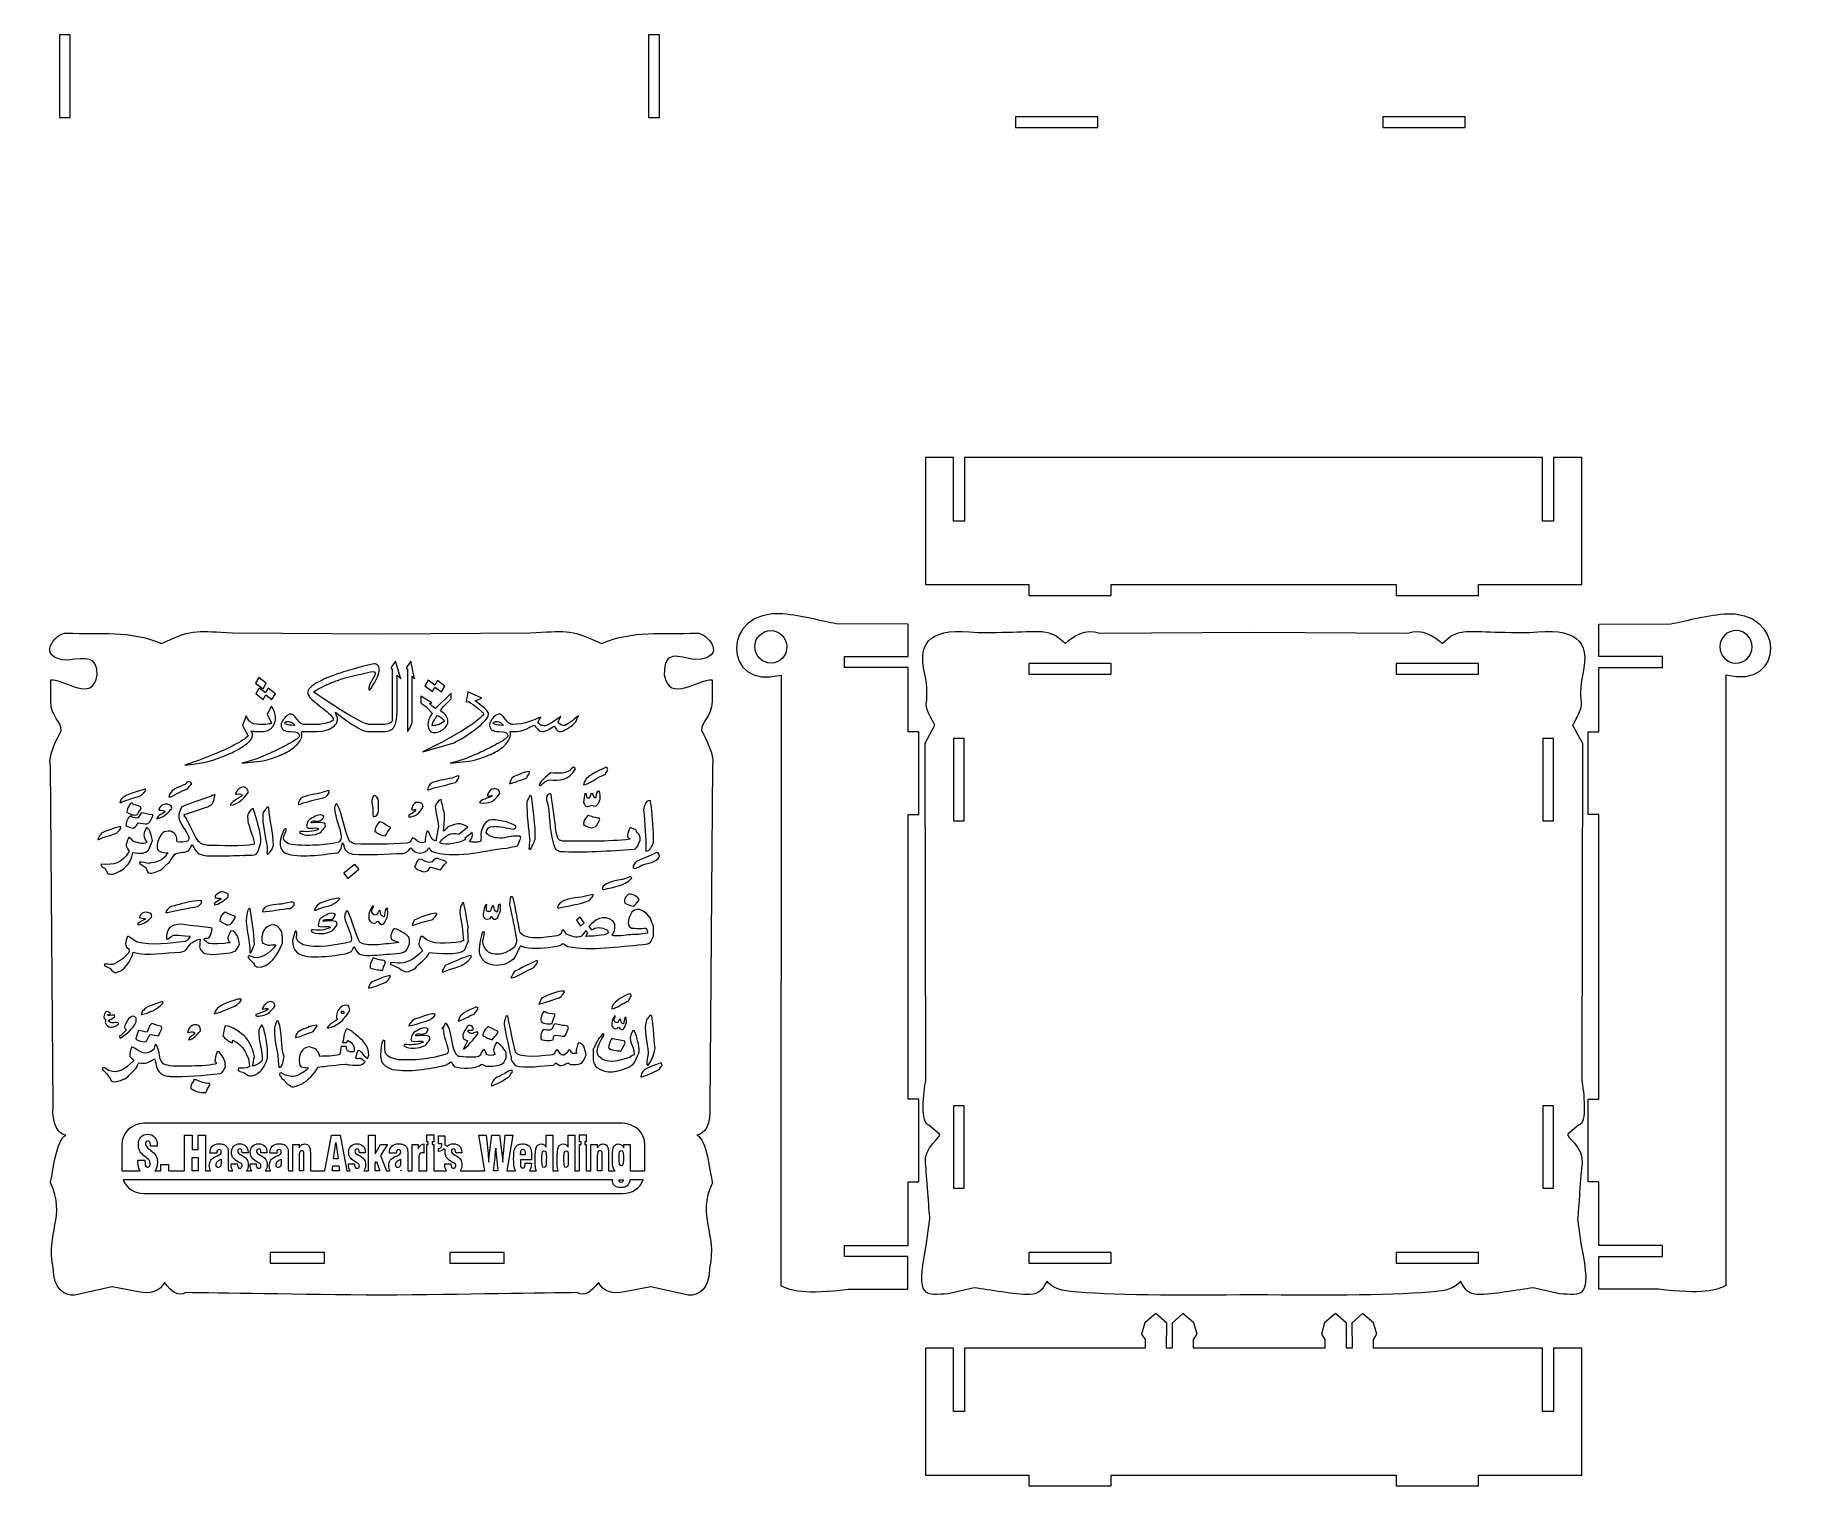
# Model space of a CAD drawing. Header units: inches. Extents: x -10.1 to 4.4, y -4.3 to 7.7.
import ezdxf

# ---------------------------------------------------------------- set-up
doc = ezdxf.new("R2010")
doc.units = ezdxf.units.IN
doc.header["$MEASUREMENT"] = 0
doc.layers.add('Layer 1', color=7, linetype='Continuous')

msp = doc.modelspace()

# ---------------------------------------------------------------- linework, layer by layer
at = {"layer": 'Layer 1', "color": 22, "lineweight": 5}
for points in [[(-9.894, 7.009), (-9.804, 7.009), (-9.804, 7.692), (-9.894, 7.692), (-9.894, 7.009)], [(-5.013, 7.009), (-4.923, 7.009), (-4.923, 7.692), (-5.013, 7.692), (-5.013, 7.009)]]:
    msp.add_lwpolyline(points, close=True, dxfattribs=at)
at = {"layer": 'Layer 1', "color": 250, "lineweight": 5}
for points in [[(-2.487, 1.18), (-2.398, 1.18), (-2.398, 1.863), (-2.487, 1.863), (-2.487, 1.18)], [(2.394, 1.18), (2.483, 1.18), (2.483, 1.863), (2.394, 1.863), (2.394, 1.18)], [(-2.487, -1.863), (-2.398, -1.863), (-2.398, -1.18), (-2.487, -1.18), (-2.487, -1.863)], [(2.394, -1.863), (2.483, -1.863), (2.483, -1.18), (2.394, -1.18), (2.394, -1.863)]]:
    msp.add_lwpolyline(points, close=True, dxfattribs=at)
at = {"layer": 'Layer 1', "color": 22, "lineweight": 5}
for points in [[(-1.975, 6.925), (-1.975, 6.925), (-1.975, 7.015), (-1.975, 7.015), (-1.975, 7.015), (-1.975, 7.015), (-1.292, 7.015), (-1.292, 7.015), (-1.292, 7.015), (-1.292, 7.015), (-1.292, 6.925), (-1.292, 6.925), (-1.292, 6.925), (-1.292, 6.925), (-1.975, 6.925), (-1.975, 6.925)], [(1.068, 6.925), (1.068, 6.925), (1.068, 7.015), (1.068, 7.015), (1.068, 7.015), (1.068, 7.015), (1.751, 7.015), (1.751, 7.015), (1.751, 7.015), (1.751, 7.015), (1.751, 6.925), (1.751, 6.925), (1.751, 6.925), (1.751, 6.925), (1.068, 6.925), (1.068, 6.925)]]:
    msp.add_open_spline(points, degree=3, knots=[0, 0, 0, 0, 0.25, 0.25, 0.25, 0.25, 0.5, 0.5, 0.5, 0.5, 0.75, 0.75, 0.75, 0.75, 1, 1, 1, 1], dxfattribs=at)
at = {"layer": 'Layer 1', "color": 250, "lineweight": 5}
for points, knots in [([(-2.719, 4.19), (-2.719, 4.19), (-2.488, 4.19), (-2.488, 4.19), (-2.488, 4.19), (-2.488, 4.19), (-2.488, 3.664), (-2.488, 3.664), (-2.488, 3.664), (-2.488, 3.664), (-2.479, 3.664), (-2.479, 3.664), (-2.479, 3.664), (-2.479, 3.664), (-2.406, 3.664), (-2.406, 3.664), (-2.406, 3.664), (-2.406, 3.664), (-2.397, 3.664), (-2.397, 3.664), (-2.397, 3.664), (-2.397, 3.664), (-2.397, 4.19), (-2.397, 4.19), (-2.397, 4.19), (-2.397, 4.19), (2.393, 4.19), (2.393, 4.19), (2.393, 4.19), (2.393, 4.19), (2.393, 3.664), (2.393, 3.664), (2.393, 3.664), (2.393, 3.664), (2.402, 3.664), (2.402, 3.664), (2.402, 3.664), (2.402, 3.664), (2.475, 3.664), (2.475, 3.664), (2.475, 3.664), (2.475, 3.664), (2.484, 3.664), (2.484, 3.664), (2.484, 3.664), (2.484, 3.664), (2.484, 4.19), (2.484, 4.19), (2.484, 4.19), (2.484, 4.19), (2.719, 4.19), (2.719, 4.19), (2.719, 4.19), (2.719, 4.19), (2.719, 3.138), (2.719, 3.138), (2.719, 3.138), (2.719, 3.138), (1.863, 3.138), (1.863, 3.138), (1.863, 3.138), (1.863, 3.138), (1.863, 3.048), (1.863, 3.048), (1.863, 3.048), (1.863, 3.048), (1.18, 3.048), (1.18, 3.048), (1.18, 3.048), (1.18, 3.048), (1.18, 3.138), (1.18, 3.138), (1.18, 3.138), (1.18, 3.138), (-1.18, 3.138), (-1.18, 3.138), (-1.18, 3.138), (-1.18, 3.138), (-1.18, 3.048), (-1.18, 3.048), (-1.18, 3.048), (-1.18, 3.048), (-1.863, 3.048), (-1.863, 3.048), (-1.863, 3.048), (-1.863, 3.048), (-1.863, 3.138), (-1.863, 3.138), (-1.863, 3.138), (-1.863, 3.138), (-2.719, 3.138), (-2.719, 3.138), (-2.719, 3.138), (-2.719, 3.138), (-2.719, 4.19), (-2.719, 4.19)], [0, 0, 0, 0, 0.041667, 0.041667, 0.041667, 0.041667, 0.083333, 0.083333, 0.083333, 0.083333, 0.125, 0.125, 0.125, 0.125, 0.166667, 0.166667, 0.166667, 0.166667, 0.208333, 0.208333, 0.208333, 0.208333, 0.25, 0.25, 0.25, 0.25, 0.291667, 0.291667, 0.291667, 0.291667, 0.333333, 0.333333, 0.333333, 0.333333, 0.375, 0.375, 0.375, 0.375, 0.416667, 0.416667, 0.416667, 0.416667, 0.458333, 0.458333, 0.458333, 0.458333, 0.5, 0.5, 0.5, 0.5, 0.541667, 0.541667, 0.541667, 0.541667, 0.583333, 0.583333, 0.583333, 0.583333, 0.625, 0.625, 0.625, 0.625, 0.666667, 0.666667, 0.666667, 0.666667, 0.708333, 0.708333, 0.708333, 0.708333, 0.75, 0.75, 0.75, 0.75, 0.791667, 0.791667, 0.791667, 0.791667, 0.833333, 0.833333, 0.833333, 0.833333, 0.875, 0.875, 0.875, 0.875, 0.916667, 0.916667, 0.916667, 0.916667, 0.958333, 0.958333, 0.958333, 0.958333, 1, 1, 1, 1]), ([(-2.865, -2.699), (-2.865, -2.699), (-3.359, -2.699), (-3.359, -2.699), (-3.359, -2.699), (-3.708, -2.749), (-3.856, -2.707), (-3.918, -2.669), (-3.918, -2.669), (-3.918, -2.669), (-3.916, 2.388), (-3.916, 2.388), (-3.916, 2.388), (-4.409, 2.259), (-4.414, 2.938), (-3.903, 2.895), (-3.903, 2.895), (-3.737, 2.882), (-3.574, 2.833), (-3.46, 2.813), (-3.46, 2.813), (-3.46, 2.813), (-2.864, 2.811), (-2.864, 2.811), (-2.864, 2.811), (-2.864, 2.721), (-2.864, 2.631), (-2.864, 2.541), (-2.864, 2.541), (-2.864, 2.541), (-3.39, 2.541), (-3.39, 2.541), (-3.39, 2.541), (-3.39, 2.541), (-3.39, 2.533), (-3.39, 2.533), (-3.39, 2.533), (-3.39, 2.533), (-3.39, 2.46), (-3.39, 2.46), (-3.39, 2.46), (-3.39, 2.46), (-3.39, 2.451), (-3.39, 2.451), (-3.39, 2.451), (-3.39, 2.451), (-2.864, 2.451), (-2.864, 2.451), (-2.864, 2.451), (-2.864, 2.451), (-2.864, 1.917), (-2.864, 1.917), (-2.864, 1.917), (-2.864, 1.917), (-2.774, 1.917), (-2.774, 1.917), (-2.774, 1.917), (-2.774, 1.917), (-2.774, 1.234), (-2.774, 1.234), (-2.774, 1.234), (-2.774, 1.234), (-2.864, 1.234), (-2.864, 1.234), (-2.864, 1.234), (-2.864, 1.234), (-2.864, -1.127), (-2.864, -1.127), (-2.864, -1.127), (-2.864, -1.127), (-2.774, -1.127), (-2.774, -1.127), (-2.774, -1.127), (-2.774, -1.127), (-2.774, -1.81), (-2.774, -1.81), (-2.774, -1.81), (-2.774, -1.81), (-2.864, -1.81), (-2.864, -1.81), (-2.864, -1.81), (-2.864, -1.81), (-2.864, -2.339), (-2.864, -2.339), (-2.864, -2.339), (-2.864, -2.339), (-3.39, -2.339), (-3.39, -2.339), (-3.39, -2.339), (-3.39, -2.339), (-3.39, -2.348), (-3.39, -2.348), (-3.39, -2.348), (-3.39, -2.348), (-3.39, -2.421), (-3.39, -2.421), (-3.39, -2.421), (-3.39, -2.421), (-3.39, -2.43), (-3.39, -2.43), (-3.39, -2.43), (-3.39, -2.43), (-2.865, -2.43), (-2.865, -2.43), (-2.865, -2.43), (-2.865, -2.52), (-2.865, -2.61), (-2.865, -2.699)], [0, 0, 0, 0, 0.037037, 0.037037, 0.037037, 0.037037, 0.074074, 0.074074, 0.074074, 0.074074, 0.111111, 0.111111, 0.111111, 0.111111, 0.148148, 0.148148, 0.148148, 0.148148, 0.185185, 0.185185, 0.185185, 0.185185, 0.222222, 0.222222, 0.222222, 0.222222, 0.259259, 0.259259, 0.259259, 0.259259, 0.296296, 0.296296, 0.296296, 0.296296, 0.333333, 0.333333, 0.333333, 0.333333, 0.37037, 0.37037, 0.37037, 0.37037, 0.407407, 0.407407, 0.407407, 0.407407, 0.444444, 0.444444, 0.444444, 0.444444, 0.481481, 0.481481, 0.481481, 0.481481, 0.518519, 0.518519, 0.518519, 0.518519, 0.555556, 0.555556, 0.555556, 0.555556, 0.592593, 0.592593, 0.592593, 0.592593, 0.62963, 0.62963, 0.62963, 0.62963, 0.666667, 0.666667, 0.666667, 0.666667, 0.703704, 0.703704, 0.703704, 0.703704, 0.740741, 0.740741, 0.740741, 0.740741, 0.777778, 0.777778, 0.777778, 0.777778, 0.814815, 0.814815, 0.814815, 0.814815, 0.851852, 0.851852, 0.851852, 0.851852, 0.888889, 0.888889, 0.888889, 0.888889, 0.925926, 0.925926, 0.925926, 0.925926, 0.962963, 0.962963, 0.962963, 0.962963, 1, 1, 1, 1]), ([(2.86, -2.699), (2.86, -2.699), (3.354, -2.699), (3.354, -2.699), (3.354, -2.699), (3.702, -2.749), (3.851, -2.707), (3.912, -2.669), (3.912, -2.669), (3.912, -2.669), (3.911, 2.388), (3.911, 2.388), (3.911, 2.388), (4.404, 2.259), (4.409, 2.938), (3.898, 2.895), (3.898, 2.895), (3.732, 2.882), (3.569, 2.833), (3.455, 2.813), (3.455, 2.813), (3.455, 2.813), (2.859, 2.811), (2.859, 2.811), (2.859, 2.811), (2.859, 2.721), (2.859, 2.631), (2.859, 2.541), (2.859, 2.541), (2.859, 2.541), (3.385, 2.541), (3.385, 2.541), (3.385, 2.541), (3.385, 2.541), (3.385, 2.533), (3.385, 2.533), (3.385, 2.533), (3.385, 2.533), (3.385, 2.46), (3.385, 2.46), (3.385, 2.46), (3.385, 2.46), (3.385, 2.451), (3.385, 2.451), (3.385, 2.451), (3.385, 2.451), (2.859, 2.451), (2.859, 2.451), (2.859, 2.451), (2.859, 2.451), (2.859, 1.917), (2.859, 1.917), (2.859, 1.917), (2.859, 1.917), (2.769, 1.917), (2.769, 1.917), (2.769, 1.917), (2.769, 1.917), (2.769, 1.234), (2.769, 1.234), (2.769, 1.234), (2.769, 1.234), (2.859, 1.234), (2.859, 1.234), (2.859, 1.234), (2.859, 1.234), (2.859, -1.127), (2.859, -1.127), (2.859, -1.127), (2.859, -1.127), (2.769, -1.127), (2.769, -1.127), (2.769, -1.127), (2.769, -1.127), (2.769, -1.81), (2.769, -1.81), (2.769, -1.81), (2.769, -1.81), (2.859, -1.81), (2.859, -1.81), (2.859, -1.81), (2.859, -1.81), (2.859, -2.339), (2.859, -2.339), (2.859, -2.339), (2.859, -2.339), (3.385, -2.339), (3.385, -2.339), (3.385, -2.339), (3.385, -2.339), (3.385, -2.348), (3.385, -2.348), (3.385, -2.348), (3.385, -2.348), (3.385, -2.421), (3.385, -2.421), (3.385, -2.421), (3.385, -2.421), (3.385, -2.43), (3.385, -2.43), (3.385, -2.43), (3.385, -2.43), (2.859, -2.43), (2.859, -2.43), (2.859, -2.43), (2.859, -2.52), (2.86, -2.61), (2.86, -2.699)], [0, 0, 0, 0, 0.037037, 0.037037, 0.037037, 0.037037, 0.074074, 0.074074, 0.074074, 0.074074, 0.111111, 0.111111, 0.111111, 0.111111, 0.148148, 0.148148, 0.148148, 0.148148, 0.185185, 0.185185, 0.185185, 0.185185, 0.222222, 0.222222, 0.222222, 0.222222, 0.259259, 0.259259, 0.259259, 0.259259, 0.296296, 0.296296, 0.296296, 0.296296, 0.333333, 0.333333, 0.333333, 0.333333, 0.37037, 0.37037, 0.37037, 0.37037, 0.407407, 0.407407, 0.407407, 0.407407, 0.444444, 0.444444, 0.444444, 0.444444, 0.481481, 0.481481, 0.481481, 0.481481, 0.518519, 0.518519, 0.518519, 0.518519, 0.555556, 0.555556, 0.555556, 0.555556, 0.592593, 0.592593, 0.592593, 0.592593, 0.62963, 0.62963, 0.62963, 0.62963, 0.666667, 0.666667, 0.666667, 0.666667, 0.703704, 0.703704, 0.703704, 0.703704, 0.740741, 0.740741, 0.740741, 0.740741, 0.777778, 0.777778, 0.777778, 0.777778, 0.814815, 0.814815, 0.814815, 0.814815, 0.851852, 0.851852, 0.851852, 0.851852, 0.888889, 0.888889, 0.888889, 0.888889, 0.925926, 0.925926, 0.925926, 0.925926, 0.962963, 0.962963, 0.962963, 0.962963, 1, 1, 1, 1]), ([(-7.226, -2.75), (-6.547, -2.746), (-5.87, -2.73), (-5.605, -2.729), (-5.605, -2.729), (-5.547, -2.767), (-5.489, -2.722), (-5.429, -2.646), (-5.429, -2.646), (-5.391, -2.717), (-5.309, -2.745), (-5.213, -2.722), (-5.213, -2.722), (-5.213, -2.722), (-4.994, -2.682), (-4.994, -2.682), (-4.994, -2.682), (-4.994, -2.682), (-4.685, -2.749), (-4.685, -2.749), (-4.685, -2.749), (-4.598, -2.756), (-4.509, -2.705), (-4.508, -2.522), (-4.508, -2.522), (-4.443, -2.235), (-4.619, -2.1), (-4.484, -1.819), (-4.484, -1.819), (-4.507, -1.729), (-4.53, -1.457), (-4.613, -1.424), (-4.613, -1.424), (-4.551, -1.42), (-4.493, -1.328), (-4.507, -1.184), (-4.507, -1.184), (-4.507, -1.184), (-4.485, 1.636), (-4.485, 1.636), (-4.485, 1.636), (-4.461, 1.722), (-4.546, 1.875), (-4.574, 1.927), (-4.574, 1.927), (-4.577, 2.009), (-4.491, 2.035), (-4.487, 2.17), (-4.487, 2.17), (-4.487, 2.17), (-4.486, 2.349), (-4.486, 2.349), (-4.486, 2.349), (-4.61, 2.355), (-4.841, 2.15), (-4.883, 2.391), (-4.883, 2.391), (-4.881, 2.603), (-4.78, 2.54), (-4.623, 2.516), (-4.623, 2.516), (-4.351, 2.529), (-4.522, 2.739), (-4.617, 2.736), (-4.617, 2.736), (-4.902, 2.725), (-5.137, 2.761), (-5.404, 2.65), (-5.404, 2.65), (-5.682, 2.783), (-5.708, 2.748), (-5.997, 2.739), (-5.997, 2.739), (-5.997, 2.739), (-7.226, 2.73), (-7.226, 2.73), (-7.226, 2.73), (-7.226, 2.73), (-8.456, 2.739), (-8.456, 2.739), (-8.456, 2.739), (-8.744, 2.748), (-8.771, 2.783), (-9.049, 2.65), (-9.049, 2.65), (-9.315, 2.761), (-9.551, 2.725), (-9.835, 2.736), (-9.835, 2.736), (-9.93, 2.739), (-10.096, 2.524), (-9.825, 2.511), (-9.825, 2.511), (-9.667, 2.535), (-9.582, 2.544), (-9.58, 2.391), (-9.58, 2.391), (-9.622, 2.15), (-9.842, 2.355), (-9.966, 2.349), (-9.966, 2.349), (-9.966, 2.349), (-9.966, 2.17), (-9.966, 2.17), (-9.966, 2.17), (-9.962, 2.035), (-9.876, 2.009), (-9.878, 1.927), (-9.878, 1.927), (-9.907, 1.875), (-9.991, 1.722), (-9.968, 1.636), (-9.968, 1.636), (-9.968, 1.636), (-9.945, -1.184), (-9.945, -1.184), (-9.945, -1.184), (-9.96, -1.328), (-9.901, -1.42), (-9.84, -1.424), (-9.84, -1.424), (-9.922, -1.457), (-9.946, -1.729), (-9.968, -1.819), (-9.968, -1.819), (-9.834, -2.1), (-10.01, -2.235), (-9.945, -2.522), (-9.945, -2.522), (-9.943, -2.705), (-9.854, -2.756), (-9.768, -2.749), (-9.768, -2.749), (-9.768, -2.749), (-9.458, -2.682), (-9.458, -2.682), (-9.458, -2.682), (-9.458, -2.682), (-9.24, -2.722), (-9.24, -2.722), (-9.24, -2.722), (-9.143, -2.745), (-9.061, -2.717), (-9.024, -2.646), (-9.024, -2.646), (-8.964, -2.722), (-8.906, -2.767), (-8.848, -2.729), (-8.848, -2.729), (-8.583, -2.73), (-7.906, -2.746), (-7.226, -2.75)], [0, 0, 0, 0, 0.026316, 0.026316, 0.026316, 0.026316, 0.052632, 0.052632, 0.052632, 0.052632, 0.078947, 0.078947, 0.078947, 0.078947, 0.105263, 0.105263, 0.105263, 0.105263, 0.131579, 0.131579, 0.131579, 0.131579, 0.157895, 0.157895, 0.157895, 0.157895, 0.184211, 0.184211, 0.184211, 0.184211, 0.210526, 0.210526, 0.210526, 0.210526, 0.236842, 0.236842, 0.236842, 0.236842, 0.263158, 0.263158, 0.263158, 0.263158, 0.289474, 0.289474, 0.289474, 0.289474, 0.315789, 0.315789, 0.315789, 0.315789, 0.342105, 0.342105, 0.342105, 0.342105, 0.368421, 0.368421, 0.368421, 0.368421, 0.394737, 0.394737, 0.394737, 0.394737, 0.421053, 0.421053, 0.421053, 0.421053, 0.447368, 0.447368, 0.447368, 0.447368, 0.473684, 0.473684, 0.473684, 0.473684, 0.5, 0.5, 0.5, 0.5, 0.526316, 0.526316, 0.526316, 0.526316, 0.552632, 0.552632, 0.552632, 0.552632, 0.578947, 0.578947, 0.578947, 0.578947, 0.605263, 0.605263, 0.605263, 0.605263, 0.631579, 0.631579, 0.631579, 0.631579, 0.657895, 0.657895, 0.657895, 0.657895, 0.684211, 0.684211, 0.684211, 0.684211, 0.710526, 0.710526, 0.710526, 0.710526, 0.736842, 0.736842, 0.736842, 0.736842, 0.763158, 0.763158, 0.763158, 0.763158, 0.789474, 0.789474, 0.789474, 0.789474, 0.815789, 0.815789, 0.815789, 0.815789, 0.842105, 0.842105, 0.842105, 0.842105, 0.868421, 0.868421, 0.868421, 0.868421, 0.894737, 0.894737, 0.894737, 0.894737, 0.921053, 0.921053, 0.921053, 0.921053, 0.947368, 0.947368, 0.947368, 0.947368, 0.973684, 0.973684, 0.973684, 0.973684, 1, 1, 1, 1]), ([(-4.002, 2.757), (-4.076, 2.756), (-4.134, 2.695), (-4.133, 2.621), (-4.133, 2.621), (-4.132, 2.546), (-4.072, 2.486), (-3.998, 2.487), (-3.998, 2.487), (-3.925, 2.488), (-3.866, 2.549), (-3.868, 2.623), (-3.868, 2.623), (-3.869, 2.698), (-3.929, 2.758), (-4.002, 2.757)], [0, 0, 0, 0, 0.25, 0.25, 0.25, 0.25, 0.5, 0.5, 0.5, 0.5, 0.75, 0.75, 0.75, 0.75, 1, 1, 1, 1]), ([(-2.286, 2.741), (-2.66, 2.784), (-2.794, 2.679), (-2.725, 2.397), (-2.725, 2.397), (-2.7, 2.293), (-2.708, 2.189), (-2.713, 2.144), (-2.713, 2.144), (-2.712, 2.088), (-2.644, 1.978), (-2.641, 1.973), (-2.641, 1.973), (-2.641, 1.973), (-2.723, 1.824), (-2.723, 1.824), (-2.723, 1.824), (-2.723, 1.824), (-2.717, -0.968), (-2.717, -0.968), (-2.717, -0.968), (-2.734, -1.062), (-2.765, -1.329), (-2.691, -1.342), (-2.691, -1.342), (-2.691, -1.342), (-2.602, -1.415), (-2.602, -1.415), (-2.602, -1.415), (-2.58, -1.433), (-2.738, -1.527), (-2.72, -1.657), (-2.72, -1.657), (-2.707, -1.755), (-2.691, -2.042), (-2.683, -2.116), (-2.683, -2.116), (-2.683, -2.116), (-2.713, -2.338), (-2.713, -2.338), (-2.713, -2.338), (-2.807, -2.792), (-2.714, -2.749), (-2.532, -2.738), (-2.532, -2.738), (-2.532, -2.738), (-2.315, -2.69), (-2.315, -2.69), (-2.315, -2.69), (-2.19, -2.704), (-1.981, -2.747), (-1.857, -2.745), (-1.857, -2.745), (-1.857, -2.745), (-1.854, -2.745), (-1.854, -2.745), (-1.854, -2.745), (-1.778, -2.741), (-1.756, -2.711), (-1.712, -2.633), (-1.712, -2.633), (-1.695, -2.668), (-1.627, -2.711), (-1.514, -2.719), (-1.514, -2.719), (-1.216, -2.752), (-0.61, -2.754), (0, -2.747), (0, -2.747), (0.61, -2.754), (1.216, -2.752), (1.514, -2.719), (1.514, -2.719), (1.627, -2.711), (1.695, -2.668), (1.712, -2.633), (1.712, -2.633), (1.756, -2.711), (1.778, -2.741), (1.854, -2.745), (1.854, -2.745), (1.854, -2.745), (1.857, -2.745), (1.857, -2.745), (1.857, -2.745), (1.981, -2.747), (2.19, -2.704), (2.315, -2.69), (2.315, -2.69), (2.315, -2.69), (2.532, -2.738), (2.532, -2.738), (2.532, -2.738), (2.714, -2.749), (2.807, -2.792), (2.713, -2.338), (2.713, -2.338), (2.713, -2.338), (2.683, -2.116), (2.683, -2.116), (2.683, -2.116), (2.691, -2.042), (2.707, -1.755), (2.72, -1.657), (2.72, -1.657), (2.738, -1.527), (2.58, -1.433), (2.602, -1.415), (2.602, -1.415), (2.602, -1.415), (2.691, -1.342), (2.691, -1.342), (2.691, -1.342), (2.765, -1.329), (2.734, -1.062), (2.717, -0.968), (2.717, -0.968), (2.717, -0.968), (2.723, 1.824), (2.723, 1.824), (2.723, 1.824), (2.723, 1.824), (2.641, 1.973), (2.641, 1.973), (2.641, 1.973), (2.644, 1.978), (2.712, 2.088), (2.713, 2.144), (2.713, 2.144), (2.708, 2.189), (2.7, 2.293), (2.725, 2.397), (2.725, 2.397), (2.794, 2.679), (2.66, 2.784), (2.286, 2.741), (2.286, 2.741), (1.991, 2.738), (1.798, 2.76), (1.723, 2.744), (1.723, 2.744), (1.647, 2.728), (1.623, 2.706), (1.561, 2.651), (1.561, 2.651), (1.5, 2.708), (1.395, 2.779), (1.274, 2.735), (1.274, 2.735), (1.274, 2.735), (0, 2.744), (0, 2.744), (0, 2.744), (0, 2.744), (-1.274, 2.735), (-1.274, 2.735), (-1.274, 2.735), (-1.395, 2.779), (-1.5, 2.708), (-1.561, 2.651), (-1.561, 2.651), (-1.623, 2.706), (-1.647, 2.728), (-1.723, 2.744), (-1.723, 2.744), (-1.798, 2.76), (-1.991, 2.738), (-2.286, 2.741)], [0, 0, 0, 0, 0.02381, 0.02381, 0.02381, 0.02381, 0.047619, 0.047619, 0.047619, 0.047619, 0.071429, 0.071429, 0.071429, 0.071429, 0.095238, 0.095238, 0.095238, 0.095238, 0.119048, 0.119048, 0.119048, 0.119048, 0.142857, 0.142857, 0.142857, 0.142857, 0.166667, 0.166667, 0.166667, 0.166667, 0.190476, 0.190476, 0.190476, 0.190476, 0.214286, 0.214286, 0.214286, 0.214286, 0.238095, 0.238095, 0.238095, 0.238095, 0.261905, 0.261905, 0.261905, 0.261905, 0.285714, 0.285714, 0.285714, 0.285714, 0.309524, 0.309524, 0.309524, 0.309524, 0.333333, 0.333333, 0.333333, 0.333333, 0.357143, 0.357143, 0.357143, 0.357143, 0.380952, 0.380952, 0.380952, 0.380952, 0.404762, 0.404762, 0.404762, 0.404762, 0.428571, 0.428571, 0.428571, 0.428571, 0.452381, 0.452381, 0.452381, 0.452381, 0.47619, 0.47619, 0.47619, 0.47619, 0.5, 0.5, 0.5, 0.5, 0.52381, 0.52381, 0.52381, 0.52381, 0.547619, 0.547619, 0.547619, 0.547619, 0.571429, 0.571429, 0.571429, 0.571429, 0.595238, 0.595238, 0.595238, 0.595238, 0.619048, 0.619048, 0.619048, 0.619048, 0.642857, 0.642857, 0.642857, 0.642857, 0.666667, 0.666667, 0.666667, 0.666667, 0.690476, 0.690476, 0.690476, 0.690476, 0.714286, 0.714286, 0.714286, 0.714286, 0.738095, 0.738095, 0.738095, 0.738095, 0.761905, 0.761905, 0.761905, 0.761905, 0.785714, 0.785714, 0.785714, 0.785714, 0.809524, 0.809524, 0.809524, 0.809524, 0.833333, 0.833333, 0.833333, 0.833333, 0.857143, 0.857143, 0.857143, 0.857143, 0.880952, 0.880952, 0.880952, 0.880952, 0.904762, 0.904762, 0.904762, 0.904762, 0.928571, 0.928571, 0.928571, 0.928571, 0.952381, 0.952381, 0.952381, 0.952381, 0.97619, 0.97619, 0.97619, 0.97619, 1, 1, 1, 1]), ([(3.997, 2.757), (4.07, 2.756), (4.129, 2.695), (4.128, 2.621), (4.128, 2.621), (4.127, 2.546), (4.067, 2.486), (3.993, 2.487), (3.993, 2.487), (3.92, 2.488), (3.861, 2.549), (3.862, 2.623), (3.862, 2.623), (3.863, 2.698), (3.924, 2.758), (3.997, 2.757)], [0, 0, 0, 0, 0.25, 0.25, 0.25, 0.25, 0.5, 0.5, 0.5, 0.5, 0.75, 0.75, 0.75, 0.75, 1, 1, 1, 1]), ([(-1.863, 2.396), (-1.863, 2.396), (-1.863, 2.485), (-1.863, 2.485), (-1.863, 2.485), (-1.863, 2.485), (-1.18, 2.485), (-1.18, 2.485), (-1.18, 2.485), (-1.18, 2.485), (-1.18, 2.396), (-1.18, 2.396), (-1.18, 2.396), (-1.18, 2.396), (-1.863, 2.396), (-1.863, 2.396)], [0, 0, 0, 0, 0.25, 0.25, 0.25, 0.25, 0.5, 0.5, 0.5, 0.5, 0.75, 0.75, 0.75, 0.75, 1, 1, 1, 1]), ([(1.18, 2.396), (1.18, 2.396), (1.18, 2.485), (1.18, 2.485), (1.18, 2.485), (1.18, 2.485), (1.863, 2.485), (1.863, 2.485), (1.863, 2.485), (1.863, 2.485), (1.863, 2.396), (1.863, 2.396), (1.863, 2.396), (1.863, 2.396), (1.18, 2.396), (1.18, 2.396)], [0, 0, 0, 0, 0.25, 0.25, 0.25, 0.25, 0.5, 0.5, 0.5, 0.5, 0.75, 0.75, 0.75, 0.75, 1, 1, 1, 1]), ([(-5.618, 1.61), (-5.683, 1.509), (-5.738, 1.513), (-5.838, 1.521), (-5.838, 1.521), (-5.875, 1.509), (-5.89, 1.483), (-5.913, 1.47), (-5.913, 1.47), (-5.942, 1.481), (-5.845, 1.565), (-5.823, 1.577), (-5.823, 1.577), (-5.761, 1.575), (-5.733, 1.566), (-5.669, 1.594), (-5.669, 1.594), (-5.655, 1.608), (-5.632, 1.645), (-5.618, 1.61)], [0, 0, 0, 0, 0.2, 0.2, 0.2, 0.2, 0.4, 0.4, 0.4, 0.4, 0.6, 0.6, 0.6, 0.6, 0.8, 0.8, 0.8, 0.8, 1, 1, 1, 1]), ([(-5.352, 1.602), (-5.359, 1.59), (-5.367, 1.577), (-5.374, 1.565), (-5.374, 1.565), (-5.429, 1.548), (-5.516, 1.477), (-5.553, 1.479), (-5.553, 1.479), (-5.541, 1.557), (-5.443, 1.584), (-5.37, 1.622), (-5.37, 1.622), (-5.365, 1.622), (-5.361, 1.621), (-5.356, 1.621), (-5.356, 1.621), (-5.354, 1.615), (-5.353, 1.609), (-5.352, 1.602)], [0, 0, 0, 0, 0.2, 0.2, 0.2, 0.2, 0.4, 0.4, 0.4, 0.4, 0.6, 0.6, 0.6, 0.6, 0.8, 0.8, 0.8, 0.8, 1, 1, 1, 1]), ([(-8.798, 1.485), (-8.803, 1.483), (-8.803, 1.483), (-8.832, 1.445), (-8.832, 1.445), (-8.889, 1.432), (-8.951, 1.376), (-8.988, 1.378), (-8.988, 1.378), (-8.984, 1.437), (-8.902, 1.461), (-8.849, 1.484), (-8.849, 1.484), (-8.841, 1.495), (-8.841, 1.495), (-8.824, 1.507), (-8.824, 1.507), (-8.812, 1.505), (-8.801, 1.498), (-8.798, 1.485)], [0, 0, 0, 0, 0.2, 0.2, 0.2, 0.2, 0.4, 0.4, 0.4, 0.4, 0.6, 0.6, 0.6, 0.6, 0.8, 0.8, 0.8, 0.8, 1, 1, 1, 1]), ([(-8.328, 1.422), (-8.364, 1.363), (-8.418, 1.315), (-8.478, 1.309), (-8.478, 1.309), (-8.471, 1.341), (-8.418, 1.36), (-8.379, 1.389), (-8.379, 1.389), (-8.378, 1.411), (-8.429, 1.4), (-8.434, 1.4), (-8.434, 1.4), (-8.431, 1.452), (-8.348, 1.495), (-8.328, 1.422)], [0, 0, 0, 0, 0.25, 0.25, 0.25, 0.25, 0.5, 0.5, 0.5, 0.5, 0.75, 0.75, 0.75, 0.75, 1, 1, 1, 1]), ([(-6.585, 1.536), (-6.599, 1.513), (-6.599, 1.513), (-6.613, 1.498), (-6.613, 1.498), (-6.676, 1.482), (-6.738, 1.466), (-6.801, 1.451), (-6.801, 1.451), (-6.812, 1.441), (-6.841, 1.437), (-6.844, 1.437), (-6.844, 1.437), (-6.841, 1.456), (-6.837, 1.466), (-6.82, 1.489), (-6.82, 1.489), (-6.782, 1.511), (-6.693, 1.524), (-6.643, 1.535), (-6.643, 1.535), (-6.625, 1.542), (-6.61, 1.55), (-6.585, 1.552), (-6.585, 1.552), (-6.586, 1.546), (-6.585, 1.541), (-6.585, 1.536)], [0, 0, 0, 0, 0.142857, 0.142857, 0.142857, 0.142857, 0.285714, 0.285714, 0.285714, 0.285714, 0.428571, 0.428571, 0.428571, 0.428571, 0.571429, 0.571429, 0.571429, 0.571429, 0.714286, 0.714286, 0.714286, 0.714286, 0.857143, 0.857143, 0.857143, 0.857143, 1, 1, 1, 1]), ([(-6.246, 1.408), (-6.302, 1.334), (-6.325, 1.323), (-6.411, 1.329), (-6.411, 1.329), (-6.419, 1.356), (-6.331, 1.366), (-6.305, 1.389), (-6.305, 1.389), (-6.321, 1.39), (-6.335, 1.385), (-6.344, 1.382), (-6.344, 1.382), (-6.359, 1.392), (-6.33, 1.427), (-6.32, 1.44), (-6.32, 1.44), (-6.289, 1.449), (-6.25, 1.452), (-6.246, 1.408)], [0, 0, 0, 0, 0.2, 0.2, 0.2, 0.2, 0.4, 0.4, 0.4, 0.4, 0.6, 0.6, 0.6, 0.6, 0.8, 0.8, 0.8, 0.8, 1, 1, 1, 1]), ([(-6.002, 1.57), (-6.016, 1.555), (-6.02, 1.545), (-6.022, 1.536), (-6.022, 1.536), (-6.069, 1.519), (-6.117, 1.503), (-6.164, 1.486), (-6.164, 1.486), (-6.159, 1.508), (-6.157, 1.53), (-6.127, 1.549), (-6.127, 1.549), (-6.092, 1.561), (-6.046, 1.584), (-6, 1.59), (-6, 1.59), (-6.001, 1.583), (-6.001, 1.576), (-6.002, 1.57)], [0, 0, 0, 0, 0.2, 0.2, 0.2, 0.2, 0.4, 0.4, 0.4, 0.4, 0.6, 0.6, 0.6, 0.6, 0.8, 0.8, 0.8, 0.8, 1, 1, 1, 1]), ([(-9.178, 1.432), (-9.212, 1.395), (-9.212, 1.395), (-9.22, 1.389), (-9.22, 1.389), (-9.271, 1.372), (-9.322, 1.356), (-9.372, 1.34), (-9.372, 1.34), (-9.383, 1.333), (-9.384, 1.331), (-9.392, 1.333), (-9.392, 1.333), (-9.389, 1.396), (-9.24, 1.421), (-9.189, 1.443), (-9.189, 1.443), (-9.187, 1.442), (-9.184, 1.442), (-9.182, 1.442), (-9.182, 1.442), (-9.181, 1.439), (-9.179, 1.435), (-9.178, 1.432)], [0, 0, 0, 0, 0.166667, 0.166667, 0.166667, 0.166667, 0.333333, 0.333333, 0.333333, 0.333333, 0.5, 0.5, 0.5, 0.5, 0.666667, 0.666667, 0.666667, 0.666667, 0.833333, 0.833333, 0.833333, 0.833333, 1, 1, 1, 1]), ([(-9.216, 1.28), (-9.262, 1.226), (-9.234, 1.224), (-9.293, 1.231), (-9.293, 1.231), (-9.307, 1.238), (-9.32, 1.245), (-9.334, 1.252), (-9.334, 1.252), (-9.336, 1.276), (-9.321, 1.298), (-9.305, 1.325), (-9.305, 1.325), (-9.301, 1.325), (-9.296, 1.326), (-9.292, 1.327), (-9.292, 1.327), (-9.287, 1.323), (-9.282, 1.318), (-9.276, 1.314), (-9.276, 1.314), (-9.253, 1.307), (-9.218, 1.308), (-9.216, 1.28)], [0, 0, 0, 0, 0.166667, 0.166667, 0.166667, 0.166667, 0.333333, 0.333333, 0.333333, 0.333333, 0.5, 0.5, 0.5, 0.5, 0.666667, 0.666667, 0.666667, 0.666667, 0.833333, 0.833333, 0.833333, 0.833333, 1, 1, 1, 1]), ([(-8.224, 1.003), (-8.262, 0.884), (-8.247, 0.896), (-8.361, 0.895), (-8.361, 0.895), (-8.362, 0.889), (-8.362, 0.889), (-8.365, 0.89), (-8.365, 0.89), (-8.365, 0.891), (-8.365, 0.893), (-8.365, 0.896), (-8.365, 0.896), (-8.467, 0.891), (-8.467, 0.891), (-8.672, 0.891), (-8.672, 0.891), (-8.754, 0.904), (-8.751, 0.912), (-8.795, 0.982), (-8.795, 0.982), (-8.8, 0.978), (-8.815, 0.942), (-8.824, 0.932), (-8.824, 0.932), (-8.867, 0.911), (-8.914, 0.926), (-8.94, 0.902), (-8.94, 0.902), (-8.952, 0.884), (-8.98, 0.847), (-8.985, 0.832), (-8.985, 0.832), (-9.011, 0.821), (-9.028, 0.792), (-9.049, 0.781), (-9.049, 0.781), (-9.049, 0.778), (-9.049, 0.776), (-9.049, 0.775), (-9.049, 0.775), (-9.088, 0.761), (-9.123, 0.74), (-9.159, 0.749), (-9.159, 0.749), (-9.171, 0.773), (-9.171, 0.773), (-9.177, 0.794), (-9.177, 0.794), (-9.195, 0.805), (-9.213, 0.817), (-9.229, 0.828), (-9.229, 0.828), (-9.23, 0.832), (-9.231, 0.835), (-9.231, 0.839), (-9.231, 0.839), (-9.216, 0.841), (-9.17, 0.83), (-9.149, 0.827), (-9.149, 0.827), (-9.148, 0.828), (-9.147, 0.83), (-9.146, 0.831), (-9.146, 0.831), (-9.108, 0.829), (-9.021, 0.858), (-9.004, 0.906), (-9.004, 0.906), (-9.002, 0.906), (-9.001, 0.906), (-8.998, 0.906), (-8.998, 0.906), (-8.998, 0.908), (-8.998, 0.911), (-8.997, 0.914), (-8.997, 0.914), (-9.092, 0.924), (-9.1, 0.941), (-9.071, 1.032), (-9.071, 1.032), (-9.043, 1.078), (-9.039, 1.098), (-8.97, 1.094), (-8.97, 1.094), (-8.922, 1.075), (-8.924, 1.049), (-8.919, 1.007), (-8.919, 1.007), (-8.888, 1.003), (-8.87, 1.004), (-8.83, 1.011), (-8.83, 1.011), (-8.81, 1.045), (-8.831, 1.062), (-8.85, 1.101), (-8.85, 1.101), (-8.899, 1.184), (-8.927, 1.195), (-8.883, 1.294), (-8.883, 1.294), (-8.809, 1.329), (-8.72, 1.354), (-8.635, 1.384), (-8.635, 1.384), (-8.635, 1.386), (-8.634, 1.387), (-8.634, 1.39), (-8.634, 1.39), (-8.624, 1.392), (-8.615, 1.394), (-8.604, 1.397), (-8.604, 1.397), (-8.615, 1.349), (-8.618, 1.311), (-8.657, 1.304), (-8.657, 1.304), (-8.657, 1.302), (-8.657, 1.3), (-8.657, 1.298), (-8.657, 1.298), (-8.725, 1.277), (-8.792, 1.255), (-8.859, 1.234), (-8.859, 1.234), (-8.858, 1.221), (-8.859, 1.212), (-8.846, 1.207), (-8.846, 1.207), (-8.836, 1.185), (-8.821, 1.162), (-8.763, 1.041), (-8.763, 1.041), (-8.727, 0.986), (-8.725, 0.989), (-8.663, 0.977), (-8.663, 0.977), (-8.552, 0.976), (-8.385, 0.964), (-8.281, 0.987), (-8.281, 0.987), (-8.278, 1.031), (-8.315, 1.107), (-8.329, 1.162), (-8.329, 1.162), (-8.332, 1.184), (-8.338, 1.204), (-8.334, 1.232), (-8.334, 1.232), (-8.33, 1.238), (-8.309, 1.287), (-8.289, 1.283), (-8.289, 1.283), (-8.261, 1.196), (-8.224, 1.087), (-8.224, 1.003)], [0, 0, 0, 0, 0.025641, 0.025641, 0.025641, 0.025641, 0.051282, 0.051282, 0.051282, 0.051282, 0.076923, 0.076923, 0.076923, 0.076923, 0.102564, 0.102564, 0.102564, 0.102564, 0.128205, 0.128205, 0.128205, 0.128205, 0.153846, 0.153846, 0.153846, 0.153846, 0.179487, 0.179487, 0.179487, 0.179487, 0.205128, 0.205128, 0.205128, 0.205128, 0.230769, 0.230769, 0.230769, 0.230769, 0.25641, 0.25641, 0.25641, 0.25641, 0.282051, 0.282051, 0.282051, 0.282051, 0.307692, 0.307692, 0.307692, 0.307692, 0.333333, 0.333333, 0.333333, 0.333333, 0.358974, 0.358974, 0.358974, 0.358974, 0.384615, 0.384615, 0.384615, 0.384615, 0.410256, 0.410256, 0.410256, 0.410256, 0.435897, 0.435897, 0.435897, 0.435897, 0.461538, 0.461538, 0.461538, 0.461538, 0.487179, 0.487179, 0.487179, 0.487179, 0.512821, 0.512821, 0.512821, 0.512821, 0.538462, 0.538462, 0.538462, 0.538462, 0.564103, 0.564103, 0.564103, 0.564103, 0.589744, 0.589744, 0.589744, 0.589744, 0.615385, 0.615385, 0.615385, 0.615385, 0.641026, 0.641026, 0.641026, 0.641026, 0.666667, 0.666667, 0.666667, 0.666667, 0.692308, 0.692308, 0.692308, 0.692308, 0.717949, 0.717949, 0.717949, 0.717949, 0.74359, 0.74359, 0.74359, 0.74359, 0.769231, 0.769231, 0.769231, 0.769231, 0.794872, 0.794872, 0.794872, 0.794872, 0.820513, 0.820513, 0.820513, 0.820513, 0.846154, 0.846154, 0.846154, 0.846154, 0.871795, 0.871795, 0.871795, 0.871795, 0.897436, 0.897436, 0.897436, 0.897436, 0.923077, 0.923077, 0.923077, 0.923077, 0.948718, 0.948718, 0.948718, 0.948718, 0.974359, 0.974359, 0.974359, 0.974359, 1, 1, 1, 1]), ([(-8.963, 1.285), (-8.964, 1.282), (-8.965, 1.28), (-8.966, 1.277), (-8.966, 1.277), (-8.969, 1.277), (-8.971, 1.277), (-8.972, 1.277), (-8.972, 1.277), (-8.998, 1.233), (-9.045, 1.206), (-9.087, 1.197), (-9.087, 1.197), (-9.086, 1.219), (-9.043, 1.239), (-9.018, 1.255), (-9.018, 1.255), (-9.019, 1.256), (-9.02, 1.258), (-9.02, 1.261), (-9.02, 1.261), (-9.04, 1.269), (-9.057, 1.269), (-9.07, 1.27), (-9.07, 1.27), (-9.067, 1.321), (-8.969, 1.342), (-8.963, 1.285)], [0, 0, 0, 0, 0.142857, 0.142857, 0.142857, 0.142857, 0.285714, 0.285714, 0.285714, 0.285714, 0.428571, 0.428571, 0.428571, 0.428571, 0.571429, 0.571429, 0.571429, 0.571429, 0.714286, 0.714286, 0.714286, 0.714286, 0.857143, 0.857143, 0.857143, 0.857143, 1, 1, 1, 1]), ([(-6.072, 1.037), (-6.081, 1.016), (-6.09, 0.995), (-6.098, 0.974), (-6.098, 0.974), (-6.128, 0.967), (-6.159, 0.961), (-6.188, 0.955), (-6.188, 0.955), (-6.389, 0.934), (-6.625, 0.86), (-6.814, 0.929), (-6.814, 0.929), (-6.823, 0.945), (-6.823, 0.945), (-6.834, 0.957), (-6.834, 0.957), (-6.838, 0.953), (-6.838, 0.953), (-6.844, 0.939), (-6.844, 0.939), (-6.892, 0.897), (-6.948, 0.908), (-6.983, 0.957), (-6.983, 0.957), (-7.003, 0.927), (-7.022, 0.917), (-7.046, 0.911), (-7.046, 0.911), (-7.183, 0.905), (-7.331, 0.896), (-7.462, 0.903), (-7.462, 0.903), (-7.518, 0.918), (-7.529, 0.933), (-7.541, 0.99), (-7.541, 0.99), (-7.543, 0.991), (-7.545, 0.991), (-7.547, 0.991), (-7.547, 0.991), (-7.547, 0.997), (-7.547, 0.997), (-7.549, 0.997), (-7.549, 0.997), (-7.562, 0.947), (-7.561, 0.937), (-7.591, 0.914), (-7.591, 0.914), (-7.724, 0.902), (-7.905, 0.869), (-8.024, 0.913), (-8.024, 0.913), (-8.094, 0.962), (-8.063, 1.04), (-8.032, 1.11), (-8.032, 1.11), (-8.025, 1.114), (-8.025, 1.114), (-8.016, 1.113), (-8.016, 1.113), (-8.016, 1.108), (-8.016, 1.103), (-8.016, 1.099), (-8.016, 1.099), (-8.042, 1.038), (-8.051, 1.028), (-7.997, 0.991), (-7.997, 0.991), (-7.929, 0.974), (-7.847, 0.977), (-7.769, 0.978), (-7.769, 0.978), (-7.709, 0.984), (-7.644, 0.987), (-7.58, 1.004), (-7.58, 1.004), (-7.548, 1.033), (-7.562, 1.07), (-7.571, 1.111), (-7.571, 1.111), (-7.576, 1.131), (-7.648, 1.316), (-7.595, 1.32), (-7.595, 1.32), (-7.54, 1.223), (-7.539, 1.103), (-7.488, 1.007), (-7.488, 1.007), (-7.475, 1.001), (-7.462, 0.995), (-7.448, 0.989), (-7.448, 0.989), (-7.309, 0.982), (-7.161, 0.988), (-7.012, 0.996), (-7.012, 0.996), (-6.987, 1.001), (-6.987, 1.008), (-6.968, 1.039), (-6.968, 1.039), (-6.927, 1.029), (-6.929, 0.984), (-6.865, 1.004), (-6.865, 1.004), (-6.864, 1.031), (-6.862, 1.06), (-6.849, 1.096), (-6.849, 1.096), (-6.845, 1.095), (-6.841, 1.094), (-6.836, 1.093), (-6.836, 1.093), (-6.817, 1.054), (-6.815, 1.022), (-6.774, 1.014), (-6.774, 1.014), (-6.77, 1.051), (-6.757, 1.094), (-6.754, 1.137), (-6.754, 1.137), (-6.758, 1.188), (-6.779, 1.247), (-6.78, 1.301), (-6.78, 1.301), (-6.773, 1.312), (-6.755, 1.363), (-6.731, 1.356), (-6.731, 1.356), (-6.723, 1.317), (-6.713, 1.279), (-6.704, 1.241), (-6.704, 1.241), (-6.704, 1.192), (-6.706, 1.144), (-6.712, 1.095), (-6.712, 1.095), (-6.705, 1.1), (-6.686, 1.115), (-6.677, 1.13), (-6.677, 1.13), (-6.607, 1.16), (-6.575, 1.167), (-6.51, 1.131), (-6.51, 1.131), (-6.51, 1.131), (-6.584, 1.07), (-6.584, 1.07), (-6.584, 1.07), (-6.584, 1.07), (-6.584, 1.07), (-6.584, 1.07), (-6.584, 1.07), (-6.646, 1.09), (-6.703, 1.06), (-6.742, 1.001), (-6.742, 1.001), (-6.741, 0.999), (-6.74, 0.997), (-6.739, 0.995), (-6.739, 0.995), (-6.691, 0.978), (-6.584, 0.992), (-6.531, 1.026), (-6.531, 1.026), (-6.531, 1.026), (-6.534, 1.035), (-6.534, 1.035), (-6.534, 1.035), (-6.534, 1.035), (-6.475, 1.084), (-6.475, 1.084), (-6.475, 1.084), (-6.467, 1.056), (-6.475, 1.039), (-6.497, 1.006), (-6.497, 1.006), (-6.472, 1.004), (-6.433, 0.997), (-6.403, 1.012), (-6.403, 1.012), (-6.402, 1.023), (-6.399, 1.062), (-6.404, 1.074), (-6.404, 1.074), (-6.393, 1.114), (-6.384, 1.16), (-6.335, 1.187), (-6.335, 1.187), (-6.272, 1.194), (-6.17, 1.175), (-6.112, 1.138), (-6.112, 1.138), (-6.112, 1.132), (-6.112, 1.127), (-6.112, 1.122), (-6.112, 1.122), (-6.119, 1.118), (-6.125, 1.114), (-6.132, 1.111), (-6.132, 1.111), (-6.186, 1.12), (-6.247, 1.136), (-6.296, 1.135), (-6.296, 1.135), (-6.296, 1.133), (-6.296, 1.13), (-6.296, 1.128), (-6.296, 1.128), (-6.297, 1.13), (-6.298, 1.132), (-6.298, 1.134), (-6.298, 1.134), (-6.335, 1.136), (-6.358, 1.111), (-6.359, 1.084), (-6.359, 1.084), (-6.327, 1.039), (-6.282, 1.038), (-6.223, 1.038), (-6.223, 1.038), (-6.179, 1.044), (-6.128, 1.059), (-6.076, 1.052), (-6.076, 1.052), (-6.075, 1.047), (-6.073, 1.041), (-6.072, 1.037)], [0, 0, 0, 0, 0.017544, 0.017544, 0.017544, 0.017544, 0.035088, 0.035088, 0.035088, 0.035088, 0.052632, 0.052632, 0.052632, 0.052632, 0.070175, 0.070175, 0.070175, 0.070175, 0.087719, 0.087719, 0.087719, 0.087719, 0.105263, 0.105263, 0.105263, 0.105263, 0.122807, 0.122807, 0.122807, 0.122807, 0.140351, 0.140351, 0.140351, 0.140351, 0.157895, 0.157895, 0.157895, 0.157895, 0.175439, 0.175439, 0.175439, 0.175439, 0.192982, 0.192982, 0.192982, 0.192982, 0.210526, 0.210526, 0.210526, 0.210526, 0.22807, 0.22807, 0.22807, 0.22807, 0.245614, 0.245614, 0.245614, 0.245614, 0.263158, 0.263158, 0.263158, 0.263158, 0.280702, 0.280702, 0.280702, 0.280702, 0.298246, 0.298246, 0.298246, 0.298246, 0.315789, 0.315789, 0.315789, 0.315789, 0.333333, 0.333333, 0.333333, 0.333333, 0.350877, 0.350877, 0.350877, 0.350877, 0.368421, 0.368421, 0.368421, 0.368421, 0.385965, 0.385965, 0.385965, 0.385965, 0.403509, 0.403509, 0.403509, 0.403509, 0.421053, 0.421053, 0.421053, 0.421053, 0.438596, 0.438596, 0.438596, 0.438596, 0.45614, 0.45614, 0.45614, 0.45614, 0.473684, 0.473684, 0.473684, 0.473684, 0.491228, 0.491228, 0.491228, 0.491228, 0.508772, 0.508772, 0.508772, 0.508772, 0.526316, 0.526316, 0.526316, 0.526316, 0.54386, 0.54386, 0.54386, 0.54386, 0.561404, 0.561404, 0.561404, 0.561404, 0.578947, 0.578947, 0.578947, 0.578947, 0.596491, 0.596491, 0.596491, 0.596491, 0.614035, 0.614035, 0.614035, 0.614035, 0.631579, 0.631579, 0.631579, 0.631579, 0.649123, 0.649123, 0.649123, 0.649123, 0.666667, 0.666667, 0.666667, 0.666667, 0.684211, 0.684211, 0.684211, 0.684211, 0.701754, 0.701754, 0.701754, 0.701754, 0.719298, 0.719298, 0.719298, 0.719298, 0.736842, 0.736842, 0.736842, 0.736842, 0.754386, 0.754386, 0.754386, 0.754386, 0.77193, 0.77193, 0.77193, 0.77193, 0.789474, 0.789474, 0.789474, 0.789474, 0.807018, 0.807018, 0.807018, 0.807018, 0.824561, 0.824561, 0.824561, 0.824561, 0.842105, 0.842105, 0.842105, 0.842105, 0.859649, 0.859649, 0.859649, 0.859649, 0.877193, 0.877193, 0.877193, 0.877193, 0.894737, 0.894737, 0.894737, 0.894737, 0.912281, 0.912281, 0.912281, 0.912281, 0.929825, 0.929825, 0.929825, 0.929825, 0.947368, 0.947368, 0.947368, 0.947368, 0.964912, 0.964912, 0.964912, 0.964912, 0.982456, 0.982456, 0.982456, 0.982456, 1, 1, 1, 1]), ([(-7.658, 1.415), (-7.672, 1.393), (-7.672, 1.393), (-7.686, 1.378), (-7.686, 1.378), (-7.749, 1.361), (-7.812, 1.346), (-7.874, 1.33), (-7.874, 1.33), (-7.885, 1.32), (-7.914, 1.316), (-7.917, 1.316), (-7.917, 1.316), (-7.914, 1.335), (-7.91, 1.345), (-7.893, 1.369), (-7.893, 1.369), (-7.856, 1.39), (-7.766, 1.403), (-7.717, 1.414), (-7.717, 1.414), (-7.699, 1.421), (-7.683, 1.429), (-7.659, 1.431), (-7.659, 1.431), (-7.659, 1.426), (-7.658, 1.421), (-7.658, 1.415)], [0, 0, 0, 0, 0.142857, 0.142857, 0.142857, 0.142857, 0.285714, 0.285714, 0.285714, 0.285714, 0.428571, 0.428571, 0.428571, 0.428571, 0.571429, 0.571429, 0.571429, 0.571429, 0.714286, 0.714286, 0.714286, 0.714286, 0.857143, 0.857143, 0.857143, 0.857143, 1, 1, 1, 1]), ([(-7.251, 1.261), (-7.257, 1.228), (-7.271, 1.219), (-7.29, 1.213), (-7.29, 1.213), (-7.306, 1.222), (-7.291, 1.3), (-7.307, 1.331), (-7.307, 1.331), (-7.305, 1.377), (-7.285, 1.421), (-7.253, 1.359), (-7.253, 1.359), (-7.249, 1.319), (-7.249, 1.319), (-7.251, 1.261)], [0, 0, 0, 0, 0.25, 0.25, 0.25, 0.25, 0.5, 0.5, 0.5, 0.5, 0.75, 0.75, 0.75, 0.75, 1, 1, 1, 1]), ([(-6.881, 1.3), (-6.906, 1.244), (-6.95, 1.214), (-7, 1.211), (-7, 1.211), (-6.999, 1.216), (-6.999, 1.221), (-6.999, 1.227), (-6.999, 1.227), (-6.985, 1.237), (-6.949, 1.249), (-6.94, 1.274), (-6.94, 1.274), (-6.956, 1.274), (-6.966, 1.269), (-6.976, 1.276), (-6.976, 1.276), (-6.969, 1.316), (-6.948, 1.35), (-6.891, 1.325), (-6.891, 1.325), (-6.886, 1.317), (-6.886, 1.317), (-6.881, 1.3)], [0, 0, 0, 0, 0.166667, 0.166667, 0.166667, 0.166667, 0.333333, 0.333333, 0.333333, 0.333333, 0.5, 0.5, 0.5, 0.5, 0.666667, 0.666667, 0.666667, 0.666667, 0.833333, 0.833333, 0.833333, 0.833333, 1, 1, 1, 1]), ([(-5.952, 1.028), (-5.965, 0.993), (-5.978, 0.969), (-5.992, 0.945), (-5.992, 0.945), (-6, 0.944), (-6, 0.944), (-6.005, 0.948), (-6.005, 0.948), (-6.003, 0.971), (-6.001, 0.995), (-5.998, 1.018), (-5.998, 1.018), (-6.008, 1.124), (-6.024, 1.228), (-6.021, 1.339), (-6.021, 1.339), (-6.013, 1.356), (-6.005, 1.373), (-5.997, 1.39), (-5.997, 1.39), (-5.993, 1.389), (-5.988, 1.388), (-5.984, 1.386), (-5.984, 1.386), (-5.966, 1.264), (-5.951, 1.146), (-5.952, 1.028)], [0, 0, 0, 0, 0.142857, 0.142857, 0.142857, 0.142857, 0.285714, 0.285714, 0.285714, 0.285714, 0.428571, 0.428571, 0.428571, 0.428571, 0.571429, 0.571429, 0.571429, 0.571429, 0.714286, 0.714286, 0.714286, 0.714286, 0.857143, 0.857143, 0.857143, 0.857143, 1, 1, 1, 1]), ([(-5.082, 1.021), (-5.101, 0.979), (-5.101, 0.979), (-5.103, 0.967), (-5.103, 0.967), (-5.106, 0.967), (-5.107, 0.967), (-5.109, 0.967), (-5.109, 0.967), (-5.119, 0.95), (-5.122, 0.951), (-5.131, 0.947), (-5.131, 0.947), (-5.338, 0.931), (-5.551, 0.916), (-5.748, 0.927), (-5.748, 0.927), (-5.761, 0.933), (-5.773, 0.939), (-5.785, 0.945), (-5.785, 0.945), (-5.836, 1.051), (-5.826, 1.192), (-5.847, 1.314), (-5.847, 1.314), (-5.86, 1.343), (-5.874, 1.406), (-5.823, 1.403), (-5.823, 1.403), (-5.819, 1.397), (-5.804, 1.263), (-5.786, 1.157), (-5.786, 1.157), (-5.783, 1.121), (-5.78, 1.043), (-5.752, 1.02), (-5.752, 1.02), (-5.743, 1.017), (-5.733, 1.015), (-5.723, 1.013), (-5.723, 1.013), (-5.543, 1.011), (-5.355, 1.006), (-5.165, 1.028), (-5.165, 1.028), (-5.174, 1.034), (-5.182, 1.042), (-5.189, 1.049), (-5.189, 1.049), (-5.189, 1.076), (-5.182, 1.093), (-5.165, 1.124), (-5.165, 1.124), (-5.147, 1.123), (-5.134, 1.107), (-5.115, 1.102), (-5.115, 1.102), (-5.116, 1.089), (-5.094, 1.073), (-5.088, 1.062), (-5.088, 1.062), (-5.083, 1.044), (-5.083, 1.044), (-5.082, 1.021)], [0, 0, 0, 0, 0.0625, 0.0625, 0.0625, 0.0625, 0.125, 0.125, 0.125, 0.125, 0.1875, 0.1875, 0.1875, 0.1875, 0.25, 0.25, 0.25, 0.25, 0.3125, 0.3125, 0.3125, 0.3125, 0.375, 0.375, 0.375, 0.375, 0.4375, 0.4375, 0.4375, 0.4375, 0.5, 0.5, 0.5, 0.5, 0.5625, 0.5625, 0.5625, 0.5625, 0.625, 0.625, 0.625, 0.625, 0.6875, 0.6875, 0.6875, 0.6875, 0.75, 0.75, 0.75, 0.75, 0.8125, 0.8125, 0.8125, 0.8125, 0.875, 0.875, 0.875, 0.875, 0.9375, 0.9375, 0.9375, 0.9375, 1, 1, 1, 1]), ([(-5.414, 1.361), (-5.425, 1.321), (-5.444, 1.286), (-5.482, 1.311), (-5.482, 1.311), (-5.527, 1.294), (-5.529, 1.289), (-5.552, 1.332), (-5.552, 1.332), (-5.545, 1.397), (-5.545, 1.397), (-5.541, 1.403), (-5.541, 1.403), (-5.538, 1.403), (-5.535, 1.403), (-5.531, 1.403), (-5.531, 1.403), (-5.527, 1.396), (-5.527, 1.396), (-5.523, 1.369), (-5.523, 1.369), (-5.497, 1.362), (-5.503, 1.371), (-5.49, 1.406), (-5.49, 1.406), (-5.485, 1.405), (-5.48, 1.405), (-5.474, 1.405), (-5.474, 1.405), (-5.471, 1.393), (-5.466, 1.382), (-5.461, 1.372), (-5.461, 1.372), (-5.458, 1.371), (-5.454, 1.371), (-5.451, 1.371), (-5.451, 1.371), (-5.449, 1.389), (-5.449, 1.403), (-5.437, 1.423), (-5.437, 1.423), (-5.433, 1.424), (-5.428, 1.425), (-5.422, 1.425), (-5.422, 1.425), (-5.411, 1.403), (-5.413, 1.383), (-5.414, 1.361)], [0, 0, 0, 0, 0.083333, 0.083333, 0.083333, 0.083333, 0.166667, 0.166667, 0.166667, 0.166667, 0.25, 0.25, 0.25, 0.25, 0.333333, 0.333333, 0.333333, 0.333333, 0.416667, 0.416667, 0.416667, 0.416667, 0.5, 0.5, 0.5, 0.5, 0.583333, 0.583333, 0.583333, 0.583333, 0.666667, 0.666667, 0.666667, 0.666667, 0.75, 0.75, 0.75, 0.75, 0.833333, 0.833333, 0.833333, 0.833333, 0.916667, 0.916667, 0.916667, 0.916667, 1, 1, 1, 1]), ([(-4.972, 1), (-4.99, 0.964), (-5, 0.928), (-5.037, 0.93), (-5.037, 0.93), (-5.033, 1.04), (-5.044, 1.157), (-5.055, 1.274), (-5.055, 1.274), (-5.051, 1.3), (-5.044, 1.345), (-5.001, 1.349), (-5.001, 1.349), (-4.996, 1.337), (-4.996, 1.337), (-4.991, 1.309), (-4.991, 1.309), (-4.982, 1.205), (-4.97, 1.098), (-4.972, 1)], [0, 0, 0, 0, 0.2, 0.2, 0.2, 0.2, 0.4, 0.4, 0.4, 0.4, 0.6, 0.6, 0.6, 0.6, 0.8, 0.8, 0.8, 0.8, 1, 1, 1, 1]), ([(-9.12, 1.223), (-9.157, 1.125), (-9.174, 1.16), (-9.241, 1.164), (-9.241, 1.164), (-9.28, 1.096), (-9.293, 1.125), (-9.344, 1.14), (-9.344, 1.14), (-9.342, 1.161), (-9.338, 1.204), (-9.306, 1.218), (-9.306, 1.218), (-9.285, 1.209), (-9.278, 1.203), (-9.247, 1.203), (-9.247, 1.203), (-9.23, 1.223), (-9.23, 1.223), (-9.216, 1.247), (-9.216, 1.247), (-9.188, 1.246), (-9.158, 1.232), (-9.121, 1.23), (-9.121, 1.23), (-9.121, 1.227), (-9.121, 1.224), (-9.12, 1.223)], [0, 0, 0, 0, 0.142857, 0.142857, 0.142857, 0.142857, 0.285714, 0.285714, 0.285714, 0.285714, 0.428571, 0.428571, 0.428571, 0.428571, 0.571429, 0.571429, 0.571429, 0.571429, 0.714286, 0.714286, 0.714286, 0.714286, 0.857143, 0.857143, 0.857143, 0.857143, 1, 1, 1, 1]), ([(-8.119, 0.98), (-8.132, 0.939), (-8.145, 0.927), (-8.166, 0.905), (-8.166, 0.905), (-8.169, 0.905), (-8.171, 0.905), (-8.173, 0.905), (-8.173, 0.905), (-8.175, 0.914), (-8.175, 0.914), (-8.172, 0.964), (-8.172, 0.964), (-8.19, 1.056), (-8.214, 1.149), (-8.208, 1.245), (-8.208, 1.245), (-8.197, 1.262), (-8.184, 1.279), (-8.172, 1.295), (-8.172, 1.295), (-8.164, 1.295), (-8.164, 1.295), (-8.159, 1.29), (-8.159, 1.29), (-8.15, 1.185), (-8.125, 1.079), (-8.119, 0.98)], [0, 0, 0, 0, 0.142857, 0.142857, 0.142857, 0.142857, 0.285714, 0.285714, 0.285714, 0.285714, 0.428571, 0.428571, 0.428571, 0.428571, 0.571429, 0.571429, 0.571429, 0.571429, 0.714286, 0.714286, 0.714286, 0.714286, 0.857143, 0.857143, 0.857143, 0.857143, 1, 1, 1, 1]), ([(-7.69, 1.134), (-7.703, 1.117), (-7.716, 1.101), (-7.729, 1.085), (-7.729, 1.085), (-7.783, 1.057), (-7.858, 1.052), (-7.905, 1.081), (-7.905, 1.081), (-7.903, 1.09), (-7.903, 1.09), (-7.899, 1.093), (-7.899, 1.093), (-7.855, 1.09), (-7.792, 1.085), (-7.744, 1.113), (-7.744, 1.113), (-7.768, 1.139), (-7.872, 1.088), (-7.842, 1.156), (-7.842, 1.156), (-7.841, 1.17), (-7.828, 1.195), (-7.809, 1.199), (-7.809, 1.199), (-7.783, 1.213), (-7.745, 1.243), (-7.704, 1.223), (-7.704, 1.223), (-7.715, 1.158), (-7.768, 1.187), (-7.803, 1.177), (-7.803, 1.177), (-7.805, 1.173), (-7.806, 1.168), (-7.807, 1.165), (-7.807, 1.165), (-7.787, 1.164), (-7.71, 1.174), (-7.693, 1.155), (-7.693, 1.155), (-7.692, 1.148), (-7.691, 1.141), (-7.69, 1.134)], [0, 0, 0, 0, 0.090909, 0.090909, 0.090909, 0.090909, 0.181818, 0.181818, 0.181818, 0.181818, 0.272727, 0.272727, 0.272727, 0.272727, 0.363636, 0.363636, 0.363636, 0.363636, 0.454545, 0.454545, 0.454545, 0.454545, 0.545455, 0.545455, 0.545455, 0.545455, 0.636364, 0.636364, 0.636364, 0.636364, 0.727273, 0.727273, 0.727273, 0.727273, 0.818182, 0.818182, 0.818182, 0.818182, 0.909091, 0.909091, 0.909091, 0.909091, 1, 1, 1, 1]), ([(-7.151, 1.119), (-7.174, 1.096), (-7.181, 1.073), (-7.194, 1.056), (-7.194, 1.056), (-7.233, 1.062), (-7.252, 1.071), (-7.282, 1.094), (-7.282, 1.094), (-7.281, 1.119), (-7.266, 1.145), (-7.242, 1.172), (-7.242, 1.172), (-7.213, 1.17), (-7.186, 1.138), (-7.152, 1.128), (-7.152, 1.128), (-7.153, 1.125), (-7.152, 1.121), (-7.151, 1.119)], [0, 0, 0, 0, 0.2, 0.2, 0.2, 0.2, 0.4, 0.4, 0.4, 0.4, 0.6, 0.6, 0.6, 0.6, 0.8, 0.8, 0.8, 0.8, 1, 1, 1, 1]), ([(-5.417, 1.191), (-5.45, 1.109), (-5.485, 1.109), (-5.553, 1.151), (-5.553, 1.151), (-5.55, 1.191), (-5.542, 1.186), (-5.516, 1.224), (-5.516, 1.224), (-5.489, 1.222), (-5.456, 1.2), (-5.42, 1.203), (-5.42, 1.203), (-5.419, 1.198), (-5.419, 1.195), (-5.417, 1.191)], [0, 0, 0, 0, 0.25, 0.25, 0.25, 0.25, 0.5, 0.5, 0.5, 0.5, 0.75, 0.75, 0.75, 0.75, 1, 1, 1, 1]), ([(-9.385, 1.118), (-9.403, 1.097), (-9.41, 1.086), (-9.424, 1.076), (-9.424, 1.076), (-9.461, 1.064), (-9.497, 1.052), (-9.534, 1.041), (-9.534, 1.041), (-9.566, 1.025), (-9.566, 1.025), (-9.573, 1.026), (-9.573, 1.026), (-9.574, 1.028), (-9.575, 1.029), (-9.576, 1.032), (-9.576, 1.032), (-9.566, 1.047), (-9.556, 1.063), (-9.546, 1.079), (-9.546, 1.079), (-9.529, 1.086), (-9.408, 1.137), (-9.384, 1.13), (-9.384, 1.13), (-9.385, 1.126), (-9.385, 1.121), (-9.385, 1.118)], [0, 0, 0, 0, 0.142857, 0.142857, 0.142857, 0.142857, 0.285714, 0.285714, 0.285714, 0.285714, 0.428571, 0.428571, 0.428571, 0.428571, 0.571429, 0.571429, 0.571429, 0.571429, 0.714286, 0.714286, 0.714286, 0.714286, 0.857143, 0.857143, 0.857143, 0.857143, 1, 1, 1, 1]), ([(-9.123, 1.017), (-9.15, 0.953), (-9.141, 0.935), (-9.199, 0.912), (-9.199, 0.912), (-9.23, 0.913), (-9.263, 0.91), (-9.286, 0.919), (-9.286, 0.919), (-9.299, 0.821), (-9.371, 0.763), (-9.449, 0.738), (-9.449, 0.738), (-9.504, 0.741), (-9.492, 0.741), (-9.516, 0.785), (-9.516, 0.785), (-9.526, 0.791), (-9.536, 0.798), (-9.546, 0.806), (-9.546, 0.806), (-9.547, 0.811), (-9.547, 0.816), (-9.547, 0.821), (-9.547, 0.821), (-9.436, 0.815), (-9.386, 0.822), (-9.317, 0.925), (-9.317, 0.925), (-9.34, 0.973), (-9.355, 0.972), (-9.318, 1.043), (-9.318, 1.043), (-9.316, 1.043), (-9.314, 1.043), (-9.312, 1.044), (-9.312, 1.044), (-9.293, 1.023), (-9.293, 1.023), (-9.287, 1.021), (-9.287, 1.021), (-9.287, 1.018), (-9.287, 1.016), (-9.287, 1.014), (-9.287, 1.014), (-9.265, 1.004), (-9.197, 0.979), (-9.171, 1.002), (-9.171, 1.002), (-9.172, 1.005), (-9.173, 1.01), (-9.173, 1.014), (-9.173, 1.014), (-9.175, 1.014), (-9.177, 1.014), (-9.178, 1.014), (-9.178, 1.014), (-9.191, 1.048), (-9.2, 1.044), (-9.188, 1.091), (-9.188, 1.091), (-9.183, 1.101), (-9.178, 1.111), (-9.173, 1.122), (-9.173, 1.122), (-9.17, 1.122), (-9.165, 1.122), (-9.161, 1.121), (-9.161, 1.121), (-9.159, 1.117), (-9.158, 1.112), (-9.155, 1.109), (-9.155, 1.109), (-9.154, 1.109), (-9.152, 1.109), (-9.15, 1.109), (-9.15, 1.109), (-9.139, 1.077), (-9.127, 1.046), (-9.123, 1.017)], [0, 0, 0, 0, 0.05, 0.05, 0.05, 0.05, 0.1, 0.1, 0.1, 0.1, 0.15, 0.15, 0.15, 0.15, 0.2, 0.2, 0.2, 0.2, 0.25, 0.25, 0.25, 0.25, 0.3, 0.3, 0.3, 0.3, 0.35, 0.35, 0.35, 0.35, 0.4, 0.4, 0.4, 0.4, 0.45, 0.45, 0.45, 0.45, 0.5, 0.5, 0.5, 0.5, 0.55, 0.55, 0.55, 0.55, 0.6, 0.6, 0.6, 0.6, 0.65, 0.65, 0.65, 0.65, 0.7, 0.7, 0.7, 0.7, 0.75, 0.75, 0.75, 0.75, 0.8, 0.8, 0.8, 0.8, 0.85, 0.85, 0.85, 0.85, 0.9, 0.9, 0.9, 0.9, 0.95, 0.95, 0.95, 0.95, 1, 1, 1, 1]), ([(-6.688, 0.835), (-6.709, 0.812), (-6.723, 0.794), (-6.736, 0.775), (-6.736, 0.775), (-6.766, 0.776), (-6.805, 0.799), (-6.822, 0.796), (-6.822, 0.796), (-6.846, 0.76), (-6.846, 0.761), (-6.88, 0.759), (-6.88, 0.759), (-6.906, 0.768), (-6.939, 0.777), (-6.952, 0.8), (-6.952, 0.8), (-6.933, 0.837), (-6.925, 0.887), (-6.874, 0.85), (-6.874, 0.85), (-6.854, 0.842), (-6.835, 0.826), (-6.807, 0.84), (-6.807, 0.84), (-6.775, 0.89), (-6.751, 0.861), (-6.693, 0.844), (-6.693, 0.844), (-6.691, 0.841), (-6.69, 0.837), (-6.688, 0.835)], [0, 0, 0, 0, 0.125, 0.125, 0.125, 0.125, 0.25, 0.25, 0.25, 0.25, 0.375, 0.375, 0.375, 0.375, 0.5, 0.5, 0.5, 0.5, 0.625, 0.625, 0.625, 0.625, 0.75, 0.75, 0.75, 0.75, 0.875, 0.875, 0.875, 0.875, 1, 1, 1, 1]), ([(-4.924, 0.886), (-4.946, 0.837), (-5.031, 0.826), (-5.068, 0.813), (-5.068, 0.813), (-5.096, 0.8), (-5.143, 0.764), (-5.141, 0.808), (-5.141, 0.808), (-5.124, 0.834), (-5.124, 0.834), (-5.111, 0.847), (-5.111, 0.847), (-5.057, 0.867), (-5.006, 0.889), (-4.949, 0.917), (-4.949, 0.917), (-4.944, 0.917), (-4.939, 0.916), (-4.933, 0.916), (-4.933, 0.916), (-4.922, 0.904), (-4.924, 0.895), (-4.924, 0.886)], [0, 0, 0, 0, 0.166667, 0.166667, 0.166667, 0.166667, 0.333333, 0.333333, 0.333333, 0.333333, 0.5, 0.5, 0.5, 0.5, 0.666667, 0.666667, 0.666667, 0.666667, 0.833333, 0.833333, 0.833333, 0.833333, 1, 1, 1, 1]), ([(-7.414, 0.776), (-7.414, 0.776), (-7.45, 0.822), (-7.45, 0.822), (-7.45, 0.822), (-7.45, 0.822), (-7.539, 0.749), (-7.539, 0.749), (-7.539, 0.749), (-7.539, 0.749), (-7.502, 0.703), (-7.502, 0.703), (-7.502, 0.703), (-7.502, 0.703), (-7.414, 0.776), (-7.414, 0.776)], [0, 0, 0, 0, 0.25, 0.25, 0.25, 0.25, 0.5, 0.5, 0.5, 0.5, 0.75, 0.75, 0.75, 0.75, 1, 1, 1, 1]), ([(-8.496, 0.552), (-8.526, 0.52), (-8.576, 0.483), (-8.61, 0.485), (-8.61, 0.485), (-8.61, 0.488), (-8.61, 0.493), (-8.609, 0.497), (-8.609, 0.497), (-8.592, 0.508), (-8.575, 0.519), (-8.557, 0.531), (-8.557, 0.531), (-8.557, 0.532), (-8.557, 0.535), (-8.557, 0.537), (-8.557, 0.537), (-8.573, 0.539), (-8.588, 0.541), (-8.604, 0.543), (-8.604, 0.543), (-8.604, 0.548), (-8.603, 0.553), (-8.603, 0.559), (-8.603, 0.559), (-8.57, 0.589), (-8.547, 0.611), (-8.497, 0.572), (-8.497, 0.572), (-8.498, 0.565), (-8.497, 0.558), (-8.496, 0.552)], [0, 0, 0, 0, 0.125, 0.125, 0.125, 0.125, 0.25, 0.25, 0.25, 0.25, 0.375, 0.375, 0.375, 0.375, 0.5, 0.5, 0.5, 0.5, 0.625, 0.625, 0.625, 0.625, 0.75, 0.75, 0.75, 0.75, 0.875, 0.875, 0.875, 0.875, 1, 1, 1, 1]), ([(-5.153, 0.704), (-5.222, 0.637), (-5.303, 0.635), (-5.384, 0.611), (-5.384, 0.611), (-5.388, 0.611), (-5.393, 0.612), (-5.397, 0.613), (-5.397, 0.613), (-5.392, 0.692), (-5.228, 0.677), (-5.169, 0.718), (-5.169, 0.718), (-5.158, 0.717), (-5.154, 0.71), (-5.153, 0.704)], [0, 0, 0, 0, 0.25, 0.25, 0.25, 0.25, 0.5, 0.5, 0.5, 0.5, 0.75, 0.75, 0.75, 0.75, 1, 1, 1, 1]), ([(-9.129, 0.385), (-9.161, 0.347), (-9.204, 0.318), (-9.245, 0.32), (-9.245, 0.32), (-9.245, 0.323), (-9.245, 0.325), (-9.245, 0.329), (-9.245, 0.329), (-9.234, 0.338), (-9.191, 0.359), (-9.18, 0.367), (-9.18, 0.367), (-9.191, 0.372), (-9.191, 0.372), (-9.23, 0.377), (-9.23, 0.377), (-9.227, 0.422), (-9.168, 0.437), (-9.131, 0.407), (-9.131, 0.407), (-9.13, 0.399), (-9.13, 0.392), (-9.129, 0.385)], [0, 0, 0, 0, 0.166667, 0.166667, 0.166667, 0.166667, 0.333333, 0.333333, 0.333333, 0.333333, 0.5, 0.5, 0.5, 0.5, 0.666667, 0.666667, 0.666667, 0.666667, 0.833333, 0.833333, 0.833333, 0.833333, 1, 1, 1, 1]), ([(-8.716, 0.499), (-8.74, 0.475), (-8.74, 0.475), (-8.749, 0.47), (-8.749, 0.47), (-8.806, 0.461), (-8.998, 0.42), (-9.012, 0.42), (-9.012, 0.42), (-9.012, 0.435), (-8.991, 0.455), (-8.975, 0.469), (-8.975, 0.469), (-8.894, 0.489), (-8.807, 0.519), (-8.717, 0.52), (-8.717, 0.52), (-8.717, 0.513), (-8.717, 0.506), (-8.716, 0.499)], [0, 0, 0, 0, 0.2, 0.2, 0.2, 0.2, 0.4, 0.4, 0.4, 0.4, 0.6, 0.6, 0.6, 0.6, 0.8, 0.8, 0.8, 0.8, 1, 1, 1, 1]), ([(-8.278, 0.156), (-8.288, 0.133), (-8.298, 0.11), (-8.307, 0.087), (-8.307, 0.087), (-8.311, 0.086), (-8.314, 0.086), (-8.317, 0.086), (-8.317, 0.086), (-8.31, 0.197), (-8.368, 0.314), (-8.336, 0.432), (-8.336, 0.432), (-8.333, 0.438), (-8.329, 0.445), (-8.325, 0.452), (-8.325, 0.452), (-8.322, 0.453), (-8.317, 0.453), (-8.313, 0.454), (-8.313, 0.454), (-8.301, 0.35), (-8.281, 0.255), (-8.278, 0.156)], [0, 0, 0, 0, 0.166667, 0.166667, 0.166667, 0.166667, 0.333333, 0.333333, 0.333333, 0.333333, 0.5, 0.5, 0.5, 0.5, 0.666667, 0.666667, 0.666667, 0.666667, 0.833333, 0.833333, 0.833333, 0.833333, 1, 1, 1, 1]), ([(-7.948, 0.483), (-7.961, 0.469), (-7.972, 0.459), (-7.98, 0.455), (-7.98, 0.455), (-8.056, 0.451), (-8.143, 0.43), (-8.212, 0.426), (-8.212, 0.426), (-8.208, 0.488), (-8.099, 0.486), (-8.054, 0.49), (-8.054, 0.49), (-8.032, 0.493), (-7.981, 0.511), (-7.952, 0.505), (-7.952, 0.505), (-7.949, 0.498), (-7.949, 0.498), (-7.948, 0.483)], [0, 0, 0, 0, 0.2, 0.2, 0.2, 0.2, 0.4, 0.4, 0.4, 0.4, 0.6, 0.6, 0.6, 0.6, 0.8, 0.8, 0.8, 0.8, 1, 1, 1, 1]), ([(-7.57, 0.533), (-7.631, 0.465), (-7.704, 0.474), (-7.77, 0.441), (-7.77, 0.441), (-7.774, 0.44), (-7.777, 0.441), (-7.78, 0.441), (-7.78, 0.441), (-7.776, 0.507), (-7.645, 0.524), (-7.588, 0.541), (-7.588, 0.541), (-7.583, 0.54), (-7.578, 0.539), (-7.572, 0.538), (-7.572, 0.538), (-7.572, 0.536), (-7.571, 0.534), (-7.57, 0.533)], [0, 0, 0, 0, 0.2, 0.2, 0.2, 0.2, 0.4, 0.4, 0.4, 0.4, 0.6, 0.6, 0.6, 0.6, 0.8, 0.8, 0.8, 0.8, 1, 1, 1, 1]), ([(-7.172, 0.403), (-7.191, 0.351), (-7.21, 0.285), (-7.255, 0.348), (-7.255, 0.348), (-7.269, 0.349), (-7.27, 0.339), (-7.272, 0.335), (-7.272, 0.335), (-7.305, 0.325), (-7.316, 0.345), (-7.33, 0.364), (-7.33, 0.364), (-7.335, 0.396), (-7.329, 0.441), (-7.299, 0.473), (-7.299, 0.473), (-7.297, 0.472), (-7.295, 0.472), (-7.292, 0.472), (-7.292, 0.472), (-7.293, 0.457), (-7.305, 0.444), (-7.306, 0.442), (-7.306, 0.442), (-7.307, 0.411), (-7.296, 0.4), (-7.266, 0.398), (-7.266, 0.398), (-7.257, 0.413), (-7.26, 0.423), (-7.24, 0.441), (-7.24, 0.441), (-7.227, 0.413), (-7.242, 0.395), (-7.203, 0.385), (-7.203, 0.385), (-7.202, 0.406), (-7.198, 0.427), (-7.188, 0.454), (-7.188, 0.454), (-7.185, 0.455), (-7.181, 0.455), (-7.177, 0.456), (-7.177, 0.456), (-7.175, 0.438), (-7.174, 0.421), (-7.172, 0.403)], [0, 0, 0, 0, 0.083333, 0.083333, 0.083333, 0.083333, 0.166667, 0.166667, 0.166667, 0.166667, 0.25, 0.25, 0.25, 0.25, 0.333333, 0.333333, 0.333333, 0.333333, 0.416667, 0.416667, 0.416667, 0.416667, 0.5, 0.5, 0.5, 0.5, 0.583333, 0.583333, 0.583333, 0.583333, 0.666667, 0.666667, 0.666667, 0.666667, 0.75, 0.75, 0.75, 0.75, 0.833333, 0.833333, 0.833333, 0.833333, 0.916667, 0.916667, 0.916667, 0.916667, 1, 1, 1, 1]), ([(-6.506, 0.176), (-6.508, 0.176), (-6.51, 0.177), (-6.51, 0.177), (-6.51, 0.177), (-6.52, 0.154), (-6.529, 0.131), (-6.537, 0.108), (-6.537, 0.108), (-6.592, 0.068), (-6.765, 0.079), (-6.832, 0.09), (-6.832, 0.09), (-6.847, 0.032), (-6.923, -0.002), (-6.941, -0.038), (-6.941, -0.038), (-7.004, -0.076), (-7.029, -0.085), (-7.083, -0.038), (-7.083, -0.038), (-7.105, -0.029), (-7.127, -0.019), (-7.15, -0.009), (-7.15, -0.009), (-7.15, -0.005), (-7.151, 0), (-7.151, 0.005), (-7.151, 0.005), (-7.148, 0.008), (-7.083, 0.001), (-7.069, 0), (-7.069, 0), (-6.993, 0.009), (-6.949, 0.041), (-6.889, 0.1), (-6.889, 0.1), (-6.888, 0.111), (-6.888, 0.111), (-6.892, 0.118), (-6.892, 0.118), (-6.931, 0.153), (-6.917, 0.171), (-6.899, 0.222), (-6.899, 0.222), (-6.894, 0.222), (-6.89, 0.222), (-6.885, 0.222), (-6.885, 0.222), (-6.813, 0.143), (-6.672, 0.167), (-6.571, 0.178), (-6.571, 0.178), (-6.564, 0.181), (-6.556, 0.184), (-6.547, 0.187), (-6.547, 0.187), (-6.549, 0.262), (-6.565, 0.348), (-6.578, 0.427), (-6.578, 0.427), (-6.574, 0.448), (-6.57, 0.479), (-6.553, 0.502), (-6.553, 0.502), (-6.55, 0.502), (-6.548, 0.502), (-6.544, 0.502), (-6.544, 0.502), (-6.538, 0.472), (-6.532, 0.443), (-6.526, 0.415), (-6.526, 0.415), (-6.509, 0.305), (-6.509, 0.305), (-6.506, 0.301), (-6.506, 0.301), (-6.514, 0.293), (-6.506, 0.188), (-6.506, 0.176)], [0, 0, 0, 0, 0.05, 0.05, 0.05, 0.05, 0.1, 0.1, 0.1, 0.1, 0.15, 0.15, 0.15, 0.15, 0.2, 0.2, 0.2, 0.2, 0.25, 0.25, 0.25, 0.25, 0.3, 0.3, 0.3, 0.3, 0.35, 0.35, 0.35, 0.35, 0.4, 0.4, 0.4, 0.4, 0.45, 0.45, 0.45, 0.45, 0.5, 0.5, 0.5, 0.5, 0.55, 0.55, 0.55, 0.55, 0.6, 0.6, 0.6, 0.6, 0.65, 0.65, 0.65, 0.65, 0.7, 0.7, 0.7, 0.7, 0.75, 0.75, 0.75, 0.75, 0.8, 0.8, 0.8, 0.8, 0.85, 0.85, 0.85, 0.85, 0.9, 0.9, 0.9, 0.9, 0.95, 0.95, 0.95, 0.95, 1, 1, 1, 1]), ([(-4.972, 0.225), (-5.006, 0.157), (-4.996, 0.168), (-5.058, 0.155), (-5.058, 0.155), (-5.27, 0.14), (-5.48, 0.101), (-5.682, 0.139), (-5.682, 0.139), (-5.693, 0.145), (-5.713, 0.164), (-5.724, 0.165), (-5.724, 0.165), (-5.736, 0.149), (-5.763, 0.144), (-5.774, 0.141), (-5.774, 0.141), (-5.87, 0.129), (-5.957, 0.114), (-6.041, 0.133), (-6.041, 0.133), (-6.07, 0.146), (-6.07, 0.146), (-6.074, 0.146), (-6.074, 0.146), (-6.094, 0.104), (-6.104, 0.076), (-6.126, 0.041), (-6.126, 0.041), (-6.186, -0.007), (-6.228, -0.018), (-6.299, -0.014), (-6.299, -0.014), (-6.367, 0.005), (-6.387, 0.014), (-6.414, 0.076), (-6.414, 0.076), (-6.423, 0.133), (-6.408, 0.192), (-6.392, 0.255), (-6.392, 0.255), (-6.388, 0.257), (-6.379, 0.262), (-6.372, 0.257), (-6.372, 0.257), (-6.376, 0.226), (-6.376, 0.226), (-6.387, 0.184), (-6.387, 0.184), (-6.372, 0.042), (-6.216, 0.053), (-6.125, 0.134), (-6.125, 0.134), (-6.117, 0.152), (-6.108, 0.167), (-6.106, 0.196), (-6.106, 0.196), (-6.142, 0.384), (-6.142, 0.384), (-6.166, 0.484), (-6.166, 0.484), (-6.159, 0.542), (-6.159, 0.542), (-6.156, 0.552), (-6.156, 0.552), (-6.151, 0.551), (-6.147, 0.551), (-6.142, 0.551), (-6.142, 0.551), (-6.139, 0.548), (-6.137, 0.545), (-6.134, 0.543), (-6.134, 0.543), (-6.115, 0.446), (-6.096, 0.349), (-6.077, 0.253), (-6.077, 0.253), (-6.025, 0.204), (-5.973, 0.211), (-5.897, 0.212), (-5.897, 0.212), (-5.861, 0.22), (-5.767, 0.218), (-5.738, 0.243), (-5.738, 0.243), (-5.736, 0.253), (-5.733, 0.264), (-5.73, 0.275), (-5.73, 0.275), (-5.726, 0.275), (-5.721, 0.274), (-5.716, 0.274), (-5.716, 0.274), (-5.709, 0.263), (-5.701, 0.252), (-5.692, 0.241), (-5.692, 0.241), (-5.659, 0.226), (-5.612, 0.206), (-5.57, 0.224), (-5.57, 0.224), (-5.558, 0.239), (-5.546, 0.256), (-5.533, 0.273), (-5.533, 0.273), (-5.533, 0.273), (-5.516, 0.249), (-5.516, 0.249), (-5.516, 0.249), (-5.523, 0.241), (-5.528, 0.232), (-5.533, 0.223), (-5.533, 0.223), (-5.473, 0.225), (-5.425, 0.225), (-5.358, 0.243), (-5.358, 0.243), (-5.358, 0.243), (-5.345, 0.252), (-5.345, 0.252), (-5.345, 0.252), (-5.348, 0.259), (-5.351, 0.266), (-5.354, 0.274), (-5.354, 0.274), (-5.402, 0.304), (-5.45, 0.3), (-5.487, 0.276), (-5.487, 0.276), (-5.487, 0.276), (-5.507, 0.304), (-5.507, 0.304), (-5.507, 0.304), (-5.457, 0.363), (-5.394, 0.407), (-5.308, 0.353), (-5.308, 0.353), (-5.281, 0.306), (-5.289, 0.269), (-5.315, 0.232), (-5.315, 0.232), (-5.291, 0.218), (-5.199, 0.233), (-5.163, 0.237), (-5.163, 0.237), (-5.117, 0.239), (-5.075, 0.238), (-5.023, 0.25), (-5.023, 0.25), (-5.02, 0.259), (-5.028, 0.281), (-5.037, 0.291), (-5.037, 0.291), (-5.082, 0.288), (-5.119, 0.288), (-5.156, 0.292), (-5.156, 0.292), (-5.203, 0.319), (-5.175, 0.383), (-5.152, 0.425), (-5.152, 0.425), (-5.094, 0.475), (-5.037, 0.428), (-4.998, 0.373), (-4.998, 0.373), (-4.989, 0.35), (-4.981, 0.327), (-4.972, 0.304), (-4.972, 0.304), (-4.973, 0.278), (-4.972, 0.251), (-4.972, 0.225)], [0, 0, 0, 0, 0.023256, 0.023256, 0.023256, 0.023256, 0.046512, 0.046512, 0.046512, 0.046512, 0.069767, 0.069767, 0.069767, 0.069767, 0.093023, 0.093023, 0.093023, 0.093023, 0.116279, 0.116279, 0.116279, 0.116279, 0.139535, 0.139535, 0.139535, 0.139535, 0.162791, 0.162791, 0.162791, 0.162791, 0.186047, 0.186047, 0.186047, 0.186047, 0.209302, 0.209302, 0.209302, 0.209302, 0.232558, 0.232558, 0.232558, 0.232558, 0.255814, 0.255814, 0.255814, 0.255814, 0.27907, 0.27907, 0.27907, 0.27907, 0.302326, 0.302326, 0.302326, 0.302326, 0.325581, 0.325581, 0.325581, 0.325581, 0.348837, 0.348837, 0.348837, 0.348837, 0.372093, 0.372093, 0.372093, 0.372093, 0.395349, 0.395349, 0.395349, 0.395349, 0.418605, 0.418605, 0.418605, 0.418605, 0.44186, 0.44186, 0.44186, 0.44186, 0.465116, 0.465116, 0.465116, 0.465116, 0.488372, 0.488372, 0.488372, 0.488372, 0.511628, 0.511628, 0.511628, 0.511628, 0.534884, 0.534884, 0.534884, 0.534884, 0.55814, 0.55814, 0.55814, 0.55814, 0.581395, 0.581395, 0.581395, 0.581395, 0.604651, 0.604651, 0.604651, 0.604651, 0.627907, 0.627907, 0.627907, 0.627907, 0.651163, 0.651163, 0.651163, 0.651163, 0.674419, 0.674419, 0.674419, 0.674419, 0.697674, 0.697674, 0.697674, 0.697674, 0.72093, 0.72093, 0.72093, 0.72093, 0.744186, 0.744186, 0.744186, 0.744186, 0.767442, 0.767442, 0.767442, 0.767442, 0.790698, 0.790698, 0.790698, 0.790698, 0.813953, 0.813953, 0.813953, 0.813953, 0.837209, 0.837209, 0.837209, 0.837209, 0.860465, 0.860465, 0.860465, 0.860465, 0.883721, 0.883721, 0.883721, 0.883721, 0.906977, 0.906977, 0.906977, 0.906977, 0.930233, 0.930233, 0.930233, 0.930233, 0.953488, 0.953488, 0.953488, 0.953488, 0.976744, 0.976744, 0.976744, 0.976744, 1, 1, 1, 1]), ([(-6.24, 0.438), (-6.249, 0.416), (-6.257, 0.394), (-6.265, 0.373), (-6.265, 0.373), (-6.288, 0.357), (-6.307, 0.365), (-6.314, 0.388), (-6.314, 0.388), (-6.316, 0.388), (-6.316, 0.388), (-6.325, 0.37), (-6.325, 0.37), (-6.405, 0.345), (-6.384, 0.424), (-6.368, 0.475), (-6.368, 0.475), (-6.361, 0.486), (-6.361, 0.486), (-6.353, 0.488), (-6.353, 0.488), (-6.357, 0.448), (-6.357, 0.448), (-6.355, 0.434), (-6.355, 0.434), (-6.346, 0.428), (-6.344, 0.428), (-6.325, 0.429), (-6.325, 0.429), (-6.32, 0.444), (-6.314, 0.46), (-6.308, 0.477), (-6.308, 0.477), (-6.304, 0.475), (-6.3, 0.474), (-6.296, 0.473), (-6.296, 0.473), (-6.292, 0.444), (-6.293, 0.436), (-6.267, 0.425), (-6.267, 0.425), (-6.266, 0.441), (-6.262, 0.464), (-6.255, 0.486), (-6.255, 0.486), (-6.247, 0.489), (-6.247, 0.489), (-6.239, 0.487), (-6.239, 0.487), (-6.24, 0.471), (-6.24, 0.454), (-6.24, 0.438)], [0, 0, 0, 0, 0.076923, 0.076923, 0.076923, 0.076923, 0.153846, 0.153846, 0.153846, 0.153846, 0.230769, 0.230769, 0.230769, 0.230769, 0.307692, 0.307692, 0.307692, 0.307692, 0.384615, 0.384615, 0.384615, 0.384615, 0.461538, 0.461538, 0.461538, 0.461538, 0.538462, 0.538462, 0.538462, 0.538462, 0.615385, 0.615385, 0.615385, 0.615385, 0.692308, 0.692308, 0.692308, 0.692308, 0.769231, 0.769231, 0.769231, 0.769231, 0.846154, 0.846154, 0.846154, 0.846154, 0.923077, 0.923077, 0.923077, 0.923077, 1, 1, 1, 1]), ([(-5.471, 0.559), (-5.482, 0.546), (-5.493, 0.532), (-5.504, 0.52), (-5.504, 0.52), (-5.59, 0.487), (-5.68, 0.477), (-5.761, 0.457), (-5.761, 0.457), (-5.764, 0.458), (-5.766, 0.459), (-5.767, 0.461), (-5.767, 0.461), (-5.763, 0.53), (-5.623, 0.542), (-5.569, 0.548), (-5.569, 0.548), (-5.542, 0.554), (-5.508, 0.566), (-5.473, 0.569), (-5.473, 0.569), (-5.472, 0.565), (-5.471, 0.562), (-5.471, 0.559)], [0, 0, 0, 0, 0.166667, 0.166667, 0.166667, 0.166667, 0.333333, 0.333333, 0.333333, 0.333333, 0.5, 0.5, 0.5, 0.5, 0.666667, 0.666667, 0.666667, 0.666667, 0.833333, 0.833333, 0.833333, 0.833333, 1, 1, 1, 1]), ([(-5.092, 0.528), (-5.14, 0.45), (-5.138, 0.471), (-5.209, 0.498), (-5.209, 0.498), (-5.22, 0.525), (-5.208, 0.554), (-5.175, 0.574), (-5.175, 0.574), (-5.151, 0.573), (-5.101, 0.556), (-5.092, 0.528)], [0, 0, 0, 0, 0.333333, 0.333333, 0.333333, 0.333333, 0.666667, 0.666667, 0.666667, 0.666667, 1, 1, 1, 1]), ([(-8.403, 0.157), (-8.433, 0.098), (-8.429, 0.103), (-8.478, 0.087), (-8.478, 0.087), (-8.551, 0.078), (-8.632, 0.066), (-8.695, 0.082), (-8.695, 0.082), (-8.741, 0.125), (-8.734, 0.123), (-8.727, 0.197), (-8.727, 0.197), (-8.738, 0.21), (-8.801, 0.167), (-8.803, 0.167), (-8.803, 0.167), (-8.847, 0.117), (-8.834, 0.106), (-8.89, 0.092), (-8.89, 0.092), (-9.025, 0.092), (-9.157, 0.053), (-9.282, 0.093), (-9.282, 0.093), (-9.303, 0.012), (-9.358, -0.067), (-9.433, -0.079), (-9.433, -0.079), (-9.446, -0.072), (-9.446, -0.072), (-9.476, -0.041), (-9.476, -0.041), (-9.5, -0.029), (-9.505, -0.029), (-9.522, -0.018), (-9.522, -0.018), (-9.522, -0.014), (-9.521, -0.011), (-9.521, -0.007), (-9.521, -0.007), (-9.5, -0.006), (-9.479, -0.01), (-9.454, -0.011), (-9.454, -0.011), (-9.424, -0.003), (-9.295, 0.075), (-9.318, 0.119), (-9.318, 0.119), (-9.359, 0.138), (-9.348, 0.18), (-9.33, 0.223), (-9.33, 0.223), (-9.312, 0.222), (-9.27, 0.186), (-9.249, 0.175), (-9.249, 0.175), (-9.131, 0.144), (-8.978, 0.168), (-8.852, 0.181), (-8.852, 0.181), (-8.834, 0.188), (-8.828, 0.201), (-8.812, 0.225), (-8.812, 0.225), (-8.934, 0.235), (-8.934, 0.235), (-8.948, 0.233), (-8.948, 0.233), (-8.979, 0.223), (-8.99, 0.198), (-9.007, 0.199), (-9.007, 0.199), (-9.007, 0.286), (-8.979, 0.321), (-8.882, 0.323), (-8.882, 0.323), (-8.744, 0.305), (-8.66, 0.298), (-8.629, 0.292), (-8.629, 0.292), (-8.631, 0.259), (-8.641, 0.23), (-8.656, 0.21), (-8.656, 0.21), (-8.668, 0.209), (-8.68, 0.207), (-8.693, 0.206), (-8.693, 0.206), (-8.694, 0.204), (-8.695, 0.202), (-8.695, 0.2), (-8.695, 0.2), (-8.663, 0.153), (-8.653, 0.166), (-8.585, 0.16), (-8.585, 0.16), (-8.484, 0.169), (-8.484, 0.169), (-8.48, 0.173), (-8.48, 0.173), (-8.513, 0.203), (-8.496, 0.227), (-8.473, 0.27), (-8.473, 0.27), (-8.421, 0.267), (-8.405, 0.193), (-8.403, 0.157)], [0, 0, 0, 0, 0.037037, 0.037037, 0.037037, 0.037037, 0.074074, 0.074074, 0.074074, 0.074074, 0.111111, 0.111111, 0.111111, 0.111111, 0.148148, 0.148148, 0.148148, 0.148148, 0.185185, 0.185185, 0.185185, 0.185185, 0.222222, 0.222222, 0.222222, 0.222222, 0.259259, 0.259259, 0.259259, 0.259259, 0.296296, 0.296296, 0.296296, 0.296296, 0.333333, 0.333333, 0.333333, 0.333333, 0.37037, 0.37037, 0.37037, 0.37037, 0.407407, 0.407407, 0.407407, 0.407407, 0.444444, 0.444444, 0.444444, 0.444444, 0.481481, 0.481481, 0.481481, 0.481481, 0.518519, 0.518519, 0.518519, 0.518519, 0.555556, 0.555556, 0.555556, 0.555556, 0.592593, 0.592593, 0.592593, 0.592593, 0.62963, 0.62963, 0.62963, 0.62963, 0.666667, 0.666667, 0.666667, 0.666667, 0.703704, 0.703704, 0.703704, 0.703704, 0.740741, 0.740741, 0.740741, 0.740741, 0.777778, 0.777778, 0.777778, 0.777778, 0.814815, 0.814815, 0.814815, 0.814815, 0.851852, 0.851852, 0.851852, 0.851852, 0.888889, 0.888889, 0.888889, 0.888889, 0.925926, 0.925926, 0.925926, 0.925926, 0.962963, 0.962963, 0.962963, 0.962963, 1, 1, 1, 1]), ([(-8.436, 0.385), (-8.478, 0.29), (-8.501, 0.311), (-8.565, 0.351), (-8.565, 0.351), (-8.562, 0.377), (-8.553, 0.41), (-8.517, 0.423), (-8.517, 0.423), (-8.489, 0.408), (-8.472, 0.399), (-8.439, 0.39), (-8.439, 0.39), (-8.438, 0.388), (-8.437, 0.386), (-8.436, 0.385)], [0, 0, 0, 0, 0.25, 0.25, 0.25, 0.25, 0.5, 0.5, 0.5, 0.5, 0.75, 0.75, 0.75, 0.75, 1, 1, 1, 1]), ([(-8.046, 0.166), (-8.085, 0.074), (-8.148, -0.039), (-8.255, -0.033), (-8.255, -0.033), (-8.262, -0.029), (-8.268, -0.025), (-8.274, -0.02), (-8.274, -0.02), (-8.287, 0.014), (-8.32, 0.023), (-8.332, 0.051), (-8.332, 0.051), (-8.33, 0.054), (-8.327, 0.058), (-8.324, 0.061), (-8.324, 0.061), (-8.319, 0.061), (-8.314, 0.06), (-8.309, 0.06), (-8.309, 0.06), (-8.245, 0.015), (-8.137, 0.089), (-8.1, 0.153), (-8.1, 0.153), (-8.128, 0.155), (-8.147, 0.149), (-8.168, 0.15), (-8.168, 0.15), (-8.183, 0.156), (-8.198, 0.162), (-8.211, 0.168), (-8.211, 0.168), (-8.232, 0.23), (-8.198, 0.324), (-8.116, 0.319), (-8.116, 0.319), (-8.04, 0.289), (-8.044, 0.232), (-8.046, 0.166)], [0, 0, 0, 0, 0.1, 0.1, 0.1, 0.1, 0.2, 0.2, 0.2, 0.2, 0.3, 0.3, 0.3, 0.3, 0.4, 0.4, 0.4, 0.4, 0.5, 0.5, 0.5, 0.5, 0.6, 0.6, 0.6, 0.6, 0.7, 0.7, 0.7, 0.7, 0.8, 0.8, 0.8, 0.8, 0.9, 0.9, 0.9, 0.9, 1, 1, 1, 1]), ([(-6.994, 0.161), (-7.023, 0.083), (-7.032, 0.094), (-7.101, 0.081), (-7.101, 0.081), (-7.174, 0.075), (-7.247, 0.07), (-7.319, 0.064), (-7.319, 0.064), (-7.402, 0.069), (-7.42, 0.064), (-7.452, 0.139), (-7.452, 0.139), (-7.46, 0.126), (-7.468, 0.112), (-7.475, 0.099), (-7.475, 0.099), (-7.513, 0.075), (-7.577, 0.072), (-7.613, 0.064), (-7.613, 0.064), (-7.731, 0.057), (-7.972, 0.01), (-7.962, 0.19), (-7.962, 0.19), (-7.955, 0.215), (-7.949, 0.24), (-7.942, 0.265), (-7.942, 0.265), (-7.939, 0.265), (-7.936, 0.266), (-7.932, 0.267), (-7.932, 0.267), (-7.924, 0.247), (-7.93, 0.223), (-7.931, 0.208), (-7.931, 0.208), (-7.921, 0.18), (-7.899, 0.169), (-7.875, 0.154), (-7.875, 0.154), (-7.763, 0.12), (-7.601, 0.15), (-7.481, 0.177), (-7.481, 0.177), (-7.454, 0.221), (-7.521, 0.32), (-7.533, 0.383), (-7.533, 0.383), (-7.529, 0.406), (-7.529, 0.406), (-7.518, 0.432), (-7.518, 0.432), (-7.513, 0.432), (-7.509, 0.431), (-7.504, 0.431), (-7.504, 0.431), (-7.466, 0.348), (-7.446, 0.252), (-7.404, 0.174), (-7.404, 0.174), (-7.353, 0.145), (-7.314, 0.152), (-7.251, 0.154), (-7.251, 0.154), (-7.208, 0.16), (-7.129, 0.164), (-7.083, 0.171), (-7.083, 0.171), (-7.131, 0.2), (-7.154, 0.181), (-7.147, 0.236), (-7.147, 0.236), (-7.128, 0.284), (-7.136, 0.299), (-7.081, 0.275), (-7.081, 0.275), (-7.059, 0.261), (-7.037, 0.248), (-7.014, 0.234), (-7.014, 0.234), (-7.014, 0.232), (-7.014, 0.231), (-7.014, 0.229), (-7.014, 0.229), (-6.985, 0.218), (-6.994, 0.181), (-6.994, 0.161)], [0, 0, 0, 0, 0.045455, 0.045455, 0.045455, 0.045455, 0.090909, 0.090909, 0.090909, 0.090909, 0.136364, 0.136364, 0.136364, 0.136364, 0.181818, 0.181818, 0.181818, 0.181818, 0.227273, 0.227273, 0.227273, 0.227273, 0.272727, 0.272727, 0.272727, 0.272727, 0.318182, 0.318182, 0.318182, 0.318182, 0.363636, 0.363636, 0.363636, 0.363636, 0.409091, 0.409091, 0.409091, 0.409091, 0.454545, 0.454545, 0.454545, 0.454545, 0.5, 0.5, 0.5, 0.5, 0.545455, 0.545455, 0.545455, 0.545455, 0.590909, 0.590909, 0.590909, 0.590909, 0.636364, 0.636364, 0.636364, 0.636364, 0.681818, 0.681818, 0.681818, 0.681818, 0.727273, 0.727273, 0.727273, 0.727273, 0.772727, 0.772727, 0.772727, 0.772727, 0.818182, 0.818182, 0.818182, 0.818182, 0.863636, 0.863636, 0.863636, 0.863636, 0.909091, 0.909091, 0.909091, 0.909091, 0.954545, 0.954545, 0.954545, 0.954545, 1, 1, 1, 1]), ([(-7.594, 0.318), (-7.607, 0.302), (-7.62, 0.285), (-7.634, 0.269), (-7.634, 0.269), (-7.687, 0.242), (-7.763, 0.236), (-7.809, 0.265), (-7.809, 0.265), (-7.808, 0.275), (-7.808, 0.275), (-7.803, 0.277), (-7.803, 0.277), (-7.76, 0.275), (-7.697, 0.269), (-7.649, 0.297), (-7.649, 0.297), (-7.673, 0.324), (-7.776, 0.272), (-7.746, 0.34), (-7.746, 0.34), (-7.745, 0.354), (-7.732, 0.379), (-7.714, 0.383), (-7.714, 0.383), (-7.688, 0.398), (-7.649, 0.428), (-7.608, 0.407), (-7.608, 0.407), (-7.62, 0.342), (-7.672, 0.371), (-7.707, 0.361), (-7.707, 0.361), (-7.709, 0.357), (-7.71, 0.353), (-7.711, 0.349), (-7.711, 0.349), (-7.691, 0.348), (-7.614, 0.359), (-7.597, 0.339), (-7.597, 0.339), (-7.597, 0.332), (-7.595, 0.325), (-7.594, 0.318)], [0, 0, 0, 0, 0.090909, 0.090909, 0.090909, 0.090909, 0.181818, 0.181818, 0.181818, 0.181818, 0.272727, 0.272727, 0.272727, 0.272727, 0.363636, 0.363636, 0.363636, 0.363636, 0.454545, 0.454545, 0.454545, 0.454545, 0.545455, 0.545455, 0.545455, 0.545455, 0.636364, 0.636364, 0.636364, 0.636364, 0.727273, 0.727273, 0.727273, 0.727273, 0.818182, 0.818182, 0.818182, 0.818182, 0.909091, 0.909091, 0.909091, 0.909091, 1, 1, 1, 1]), ([(-6.764, 0.411), (-6.777, 0.394), (-6.788, 0.378), (-6.8, 0.362), (-6.8, 0.362), (-6.863, 0.352), (-6.918, 0.33), (-6.972, 0.312), (-6.972, 0.312), (-6.966, 0.333), (-6.966, 0.333), (-6.953, 0.359), (-6.953, 0.359), (-6.941, 0.366), (-6.774, 0.433), (-6.764, 0.411)], [0, 0, 0, 0, 0.25, 0.25, 0.25, 0.25, 0.5, 0.5, 0.5, 0.5, 0.75, 0.75, 0.75, 0.75, 1, 1, 1, 1]), ([(-5.611, 0.356), (-5.611, 0.356), (-5.581, 0.382), (-5.581, 0.382), (-5.581, 0.382), (-5.581, 0.382), (-5.547, 0.334), (-5.547, 0.334), (-5.547, 0.334), (-5.547, 0.334), (-5.577, 0.309), (-5.577, 0.309), (-5.577, 0.309), (-5.577, 0.309), (-5.611, 0.356), (-5.611, 0.356)], [0, 0, 0, 0, 0.25, 0.25, 0.25, 0.25, 0.5, 0.5, 0.5, 0.5, 0.75, 0.75, 0.75, 0.75, 1, 1, 1, 1]), ([(-7.194, 0.001), (-7.204, -0.02), (-7.214, -0.042), (-7.216, -0.057), (-7.216, -0.057), (-7.261, -0.055), (-7.284, -0.052), (-7.32, -0.037), (-7.32, -0.037), (-7.325, -0.009), (-7.311, 0.016), (-7.295, 0.046), (-7.295, 0.046), (-7.278, 0.039), (-7.26, 0.033), (-7.242, 0.028), (-7.242, 0.028), (-7.229, 0.026), (-7.211, 0.026), (-7.195, 0.017), (-7.195, 0.017), (-7.195, 0.011), (-7.194, 0.006), (-7.194, 0.001)], [0, 0, 0, 0, 0.166667, 0.166667, 0.166667, 0.166667, 0.333333, 0.333333, 0.333333, 0.333333, 0.5, 0.5, 0.5, 0.5, 0.666667, 0.666667, 0.666667, 0.666667, 0.833333, 0.833333, 0.833333, 0.833333, 1, 1, 1, 1]), ([(-6.484, 0.047), (-6.545, -0.038), (-6.636, -0.033), (-6.713, -0.072), (-6.713, -0.072), (-6.717, -0.072), (-6.72, -0.072), (-6.723, -0.071), (-6.723, -0.071), (-6.713, -0.045), (-6.713, -0.045), (-6.697, -0.018), (-6.697, -0.018), (-6.636, 0.005), (-6.553, 0.052), (-6.483, 0.064), (-6.483, 0.064), (-6.483, 0.058), (-6.483, 0.052), (-6.484, 0.047)], [0, 0, 0, 0, 0.2, 0.2, 0.2, 0.2, 0.4, 0.4, 0.4, 0.4, 0.6, 0.6, 0.6, 0.6, 0.8, 0.8, 0.8, 0.8, 1, 1, 1, 1]), ([(-5.932, 0.009), (-5.943, -0.006), (-5.953, -0.02), (-5.964, -0.034), (-5.964, -0.034), (-6.02, -0.061), (-6.105, -0.116), (-6.153, -0.121), (-6.153, -0.121), (-6.142, -0.096), (-6.142, -0.096), (-6.126, -0.071), (-6.126, -0.071), (-6.107, -0.06), (-5.943, 0.024), (-5.935, 0.022), (-5.935, 0.022), (-5.935, 0.017), (-5.933, 0.013), (-5.932, 0.009)], [0, 0, 0, 0, 0.2, 0.2, 0.2, 0.2, 0.4, 0.4, 0.4, 0.4, 0.6, 0.6, 0.6, 0.6, 0.8, 0.8, 0.8, 0.8, 1, 1, 1, 1]), ([(-7.15, -0.108), (-7.161, -0.124), (-7.171, -0.139), (-7.182, -0.154), (-7.182, -0.154), (-7.191, -0.157), (-7.322, -0.211), (-7.333, -0.205), (-7.333, -0.205), (-7.328, -0.188), (-7.327, -0.177), (-7.31, -0.156), (-7.31, -0.156), (-7.255, -0.135), (-7.216, -0.115), (-7.155, -0.101), (-7.155, -0.101), (-7.153, -0.103), (-7.152, -0.106), (-7.15, -0.108)], [0, 0, 0, 0, 0.2, 0.2, 0.2, 0.2, 0.4, 0.4, 0.4, 0.4, 0.6, 0.6, 0.6, 0.6, 0.8, 0.8, 0.8, 0.8, 1, 1, 1, 1]), ([(-8.108, -0.357), (-8.127, -0.377), (-8.142, -0.395), (-8.153, -0.409), (-8.153, -0.409), (-8.192, -0.433), (-8.234, -0.441), (-8.268, -0.436), (-8.268, -0.436), (-8.268, -0.432), (-8.268, -0.429), (-8.268, -0.425), (-8.268, -0.425), (-8.232, -0.412), (-8.201, -0.406), (-8.161, -0.379), (-8.161, -0.379), (-8.175, -0.367), (-8.205, -0.38), (-8.214, -0.38), (-8.214, -0.38), (-8.207, -0.348), (-8.147, -0.283), (-8.111, -0.336), (-8.111, -0.336), (-8.11, -0.343), (-8.109, -0.35), (-8.108, -0.357)], [0, 0, 0, 0, 0.142857, 0.142857, 0.142857, 0.142857, 0.285714, 0.285714, 0.285714, 0.285714, 0.428571, 0.428571, 0.428571, 0.428571, 0.571429, 0.571429, 0.571429, 0.571429, 0.714286, 0.714286, 0.714286, 0.714286, 0.857143, 0.857143, 0.857143, 0.857143, 1, 1, 1, 1]), ([(-5.71, -0.24), (-5.719, -0.253), (-5.729, -0.265), (-5.737, -0.277), (-5.737, -0.277), (-5.749, -0.284), (-5.749, -0.284), (-5.921, -0.339), (-5.921, -0.339), (-5.914, -0.322), (-5.907, -0.306), (-5.899, -0.289), (-5.899, -0.289), (-5.856, -0.267), (-5.765, -0.227), (-5.712, -0.23), (-5.712, -0.23), (-5.711, -0.234), (-5.711, -0.237), (-5.71, -0.24)], [0, 0, 0, 0, 0.2, 0.2, 0.2, 0.2, 0.4, 0.4, 0.4, 0.4, 0.6, 0.6, 0.6, 0.6, 0.8, 0.8, 0.8, 0.8, 1, 1, 1, 1]), ([(-5.156, -0.27), (-5.164, -0.284), (-5.172, -0.298), (-5.179, -0.311), (-5.179, -0.311), (-5.23, -0.332), (-5.274, -0.373), (-5.317, -0.376), (-5.317, -0.376), (-5.325, -0.328), (-5.221, -0.271), (-5.171, -0.253), (-5.171, -0.253), (-5.158, -0.255), (-5.157, -0.259), (-5.156, -0.27)], [0, 0, 0, 0, 0.25, 0.25, 0.25, 0.25, 0.5, 0.5, 0.5, 0.5, 0.75, 0.75, 0.75, 0.75, 1, 1, 1, 1]), ([(-9.404, -0.504), (-9.45, -0.537), (-9.493, -0.543), (-9.516, -0.489), (-9.516, -0.489), (-9.513, -0.483), (-9.513, -0.483), (-9.512, -0.463), (-9.512, -0.463), (-9.517, -0.461), (-9.521, -0.457), (-9.526, -0.453), (-9.526, -0.453), (-9.522, -0.429), (-9.52, -0.38), (-9.474, -0.41), (-9.474, -0.41), (-9.474, -0.416), (-9.475, -0.421), (-9.475, -0.426), (-9.475, -0.426), (-9.483, -0.427), (-9.49, -0.426), (-9.497, -0.426), (-9.497, -0.426), (-9.489, -0.444), (-9.461, -0.425), (-9.438, -0.429), (-9.438, -0.429), (-9.438, -0.434), (-9.437, -0.438), (-9.436, -0.442), (-9.436, -0.442), (-9.455, -0.463), (-9.476, -0.465), (-9.49, -0.477), (-9.49, -0.477), (-9.453, -0.507), (-9.45, -0.486), (-9.406, -0.492), (-9.406, -0.492), (-9.405, -0.497), (-9.405, -0.501), (-9.404, -0.504)], [0, 0, 0, 0, 0.090909, 0.090909, 0.090909, 0.090909, 0.181818, 0.181818, 0.181818, 0.181818, 0.272727, 0.272727, 0.272727, 0.272727, 0.363636, 0.363636, 0.363636, 0.363636, 0.454545, 0.454545, 0.454545, 0.454545, 0.545455, 0.545455, 0.545455, 0.545455, 0.636364, 0.636364, 0.636364, 0.636364, 0.727273, 0.727273, 0.727273, 0.727273, 0.818182, 0.818182, 0.818182, 0.818182, 0.909091, 0.909091, 0.909091, 0.909091, 1, 1, 1, 1]), ([(-9.257, -0.486), (-9.29, -0.55), (-9.334, -0.58), (-9.384, -0.617), (-9.384, -0.617), (-9.385, -0.619), (-9.386, -0.622), (-9.387, -0.624), (-9.387, -0.624), (-9.387, -0.624), (-9.398, -0.605), (-9.398, -0.605), (-9.398, -0.605), (-9.392, -0.604), (-9.392, -0.604), (-9.341, -0.555), (-9.341, -0.555), (-9.345, -0.547), (-9.35, -0.539), (-9.355, -0.531), (-9.355, -0.531), (-9.353, -0.501), (-9.297, -0.398), (-9.257, -0.455), (-9.257, -0.455), (-9.257, -0.465), (-9.257, -0.476), (-9.257, -0.486)], [0, 0, 0, 0, 0.142857, 0.142857, 0.142857, 0.142857, 0.285714, 0.285714, 0.285714, 0.285714, 0.428571, 0.428571, 0.428571, 0.428571, 0.571429, 0.571429, 0.571429, 0.571429, 0.714286, 0.714286, 0.714286, 0.714286, 0.857143, 0.857143, 0.857143, 0.857143, 1, 1, 1, 1]), ([(-9.035, -0.328), (-9.083, -0.385), (-9.153, -0.411), (-9.216, -0.425), (-9.216, -0.425), (-9.212, -0.414), (-9.209, -0.403), (-9.205, -0.391), (-9.205, -0.391), (-9.202, -0.391), (-9.2, -0.391), (-9.197, -0.391), (-9.197, -0.391), (-9.185, -0.359), (-9.09, -0.335), (-9.049, -0.318), (-9.049, -0.318), (-9.045, -0.318), (-9.04, -0.318), (-9.036, -0.319), (-9.036, -0.319), (-9.036, -0.322), (-9.036, -0.326), (-9.035, -0.328)], [0, 0, 0, 0, 0.166667, 0.166667, 0.166667, 0.166667, 0.333333, 0.333333, 0.333333, 0.333333, 0.5, 0.5, 0.5, 0.5, 0.666667, 0.666667, 0.666667, 0.666667, 0.833333, 0.833333, 0.833333, 0.833333, 1, 1, 1, 1]), ([(-8.387, -0.307), (-8.405, -0.33), (-8.42, -0.342), (-8.435, -0.352), (-8.435, -0.352), (-8.485, -0.371), (-8.563, -0.41), (-8.613, -0.419), (-8.613, -0.419), (-8.591, -0.344), (-8.495, -0.326), (-8.418, -0.297), (-8.418, -0.297), (-8.408, -0.297), (-8.399, -0.297), (-8.388, -0.297), (-8.388, -0.297), (-8.388, -0.3), (-8.388, -0.304), (-8.387, -0.307)], [0, 0, 0, 0, 0.2, 0.2, 0.2, 0.2, 0.4, 0.4, 0.4, 0.4, 0.6, 0.6, 0.6, 0.6, 0.8, 0.8, 0.8, 0.8, 1, 1, 1, 1]), ([(-7.488, -0.385), (-7.498, -0.408), (-7.517, -0.442), (-7.529, -0.445), (-7.529, -0.445), (-7.541, -0.484), (-7.645, -0.543), (-7.675, -0.535), (-7.675, -0.535), (-7.674, -0.517), (-7.603, -0.474), (-7.593, -0.467), (-7.593, -0.467), (-7.619, -0.428), (-7.567, -0.329), (-7.502, -0.349), (-7.502, -0.349), (-7.493, -0.362), (-7.49, -0.375), (-7.488, -0.385)], [0, 0, 0, 0, 0.2, 0.2, 0.2, 0.2, 0.4, 0.4, 0.4, 0.4, 0.6, 0.6, 0.6, 0.6, 0.8, 0.8, 0.8, 0.8, 1, 1, 1, 1]), ([(-7.534, -0.412), (-7.542, -0.413), (-7.549, -0.412), (-7.556, -0.412), (-7.556, -0.412), (-7.558, -0.408), (-7.56, -0.405), (-7.561, -0.4), (-7.561, -0.4), (-7.558, -0.398), (-7.558, -0.398), (-7.541, -0.399), (-7.541, -0.399), (-7.535, -0.405), (-7.535, -0.405), (-7.534, -0.412)], [0, 0, 0, 0, 0.25, 0.25, 0.25, 0.25, 0.5, 0.5, 0.5, 0.5, 0.75, 0.75, 0.75, 0.75, 1, 1, 1, 1]), ([(-6.781, -0.43), (-6.794, -0.443), (-6.807, -0.455), (-6.82, -0.467), (-6.82, -0.467), (-6.876, -0.483), (-6.952, -0.513), (-6.999, -0.519), (-6.999, -0.519), (-6.998, -0.501), (-6.974, -0.477), (-6.952, -0.462), (-6.952, -0.462), (-6.819, -0.423), (-6.786, -0.402), (-6.781, -0.43)], [0, 0, 0, 0, 0.25, 0.25, 0.25, 0.25, 0.5, 0.5, 0.5, 0.5, 0.75, 0.75, 0.75, 0.75, 1, 1, 1, 1]), ([(-6.426, -0.378), (-6.437, -0.393), (-6.447, -0.407), (-6.457, -0.421), (-6.457, -0.421), (-6.507, -0.438), (-6.554, -0.473), (-6.59, -0.479), (-6.59, -0.479), (-6.572, -0.407), (-6.519, -0.4), (-6.443, -0.363), (-6.443, -0.363), (-6.438, -0.364), (-6.432, -0.365), (-6.427, -0.366), (-6.427, -0.366), (-6.427, -0.37), (-6.427, -0.374), (-6.426, -0.378)], [0, 0, 0, 0, 0.2, 0.2, 0.2, 0.2, 0.4, 0.4, 0.4, 0.4, 0.6, 0.6, 0.6, 0.6, 0.8, 0.8, 0.8, 0.8, 1, 1, 1, 1]), ([(-5.79, -0.437), (-5.801, -0.459), (-5.808, -0.48), (-5.813, -0.498), (-5.813, -0.498), (-5.84, -0.507), (-5.899, -0.501), (-5.907, -0.472), (-5.907, -0.472), (-5.904, -0.454), (-5.902, -0.423), (-5.885, -0.402), (-5.885, -0.402), (-5.88, -0.402), (-5.874, -0.403), (-5.868, -0.403), (-5.868, -0.403), (-5.851, -0.422), (-5.818, -0.413), (-5.791, -0.421), (-5.791, -0.421), (-5.791, -0.427), (-5.79, -0.432), (-5.79, -0.437)], [0, 0, 0, 0, 0.166667, 0.166667, 0.166667, 0.166667, 0.333333, 0.333333, 0.333333, 0.333333, 0.5, 0.5, 0.5, 0.5, 0.666667, 0.666667, 0.666667, 0.666667, 0.833333, 0.833333, 0.833333, 0.833333, 1, 1, 1, 1]), ([(-5.196, -0.488), (-5.211, -0.528), (-5.226, -0.579), (-5.26, -0.53), (-5.26, -0.53), (-5.271, -0.53), (-5.271, -0.538), (-5.273, -0.54), (-5.273, -0.54), (-5.299, -0.548), (-5.306, -0.533), (-5.318, -0.518), (-5.318, -0.518), (-5.321, -0.494), (-5.317, -0.459), (-5.293, -0.435), (-5.293, -0.435), (-5.292, -0.435), (-5.291, -0.435), (-5.289, -0.435), (-5.289, -0.435), (-5.289, -0.447), (-5.298, -0.457), (-5.299, -0.459), (-5.299, -0.459), (-5.3, -0.482), (-5.291, -0.491), (-5.268, -0.492), (-5.268, -0.492), (-5.262, -0.481), (-5.264, -0.473), (-5.248, -0.459), (-5.248, -0.459), (-5.238, -0.481), (-5.25, -0.494), (-5.22, -0.502), (-5.22, -0.502), (-5.219, -0.486), (-5.216, -0.47), (-5.209, -0.449), (-5.209, -0.449), (-5.206, -0.449), (-5.203, -0.448), (-5.2, -0.448), (-5.2, -0.448), (-5.199, -0.461), (-5.197, -0.475), (-5.196, -0.488)], [0, 0, 0, 0, 0.083333, 0.083333, 0.083333, 0.083333, 0.166667, 0.166667, 0.166667, 0.166667, 0.25, 0.25, 0.25, 0.25, 0.333333, 0.333333, 0.333333, 0.333333, 0.416667, 0.416667, 0.416667, 0.416667, 0.5, 0.5, 0.5, 0.5, 0.583333, 0.583333, 0.583333, 0.583333, 0.666667, 0.666667, 0.666667, 0.666667, 0.75, 0.75, 0.75, 0.75, 0.833333, 0.833333, 0.833333, 0.833333, 0.916667, 0.916667, 0.916667, 0.916667, 1, 1, 1, 1]), ([(-4.96, -0.707), (-4.975, -0.769), (-4.983, -0.8), (-5.016, -0.843), (-5.016, -0.843), (-5.02, -0.843), (-5.024, -0.842), (-5.027, -0.842), (-5.027, -0.842), (-5.032, -0.831), (-5.018, -0.764), (-5.017, -0.738), (-5.017, -0.738), (-5.024, -0.669), (-5.058, -0.537), (-5.029, -0.462), (-5.029, -0.462), (-5.027, -0.463), (-5.025, -0.463), (-5.023, -0.463), (-5.023, -0.463), (-5.017, -0.451), (-5.014, -0.444), (-4.995, -0.43), (-4.995, -0.43), (-4.993, -0.432), (-4.989, -0.434), (-4.986, -0.435), (-4.986, -0.435), (-4.977, -0.507), (-4.977, -0.507), (-4.96, -0.707)], [0, 0, 0, 0, 0.125, 0.125, 0.125, 0.125, 0.25, 0.25, 0.25, 0.25, 0.375, 0.375, 0.375, 0.375, 0.5, 0.5, 0.5, 0.5, 0.625, 0.625, 0.625, 0.625, 0.75, 0.75, 0.75, 0.75, 0.875, 0.875, 0.875, 0.875, 1, 1, 1, 1]), ([(-9.044, -0.543), (-9.062, -0.566), (-9.065, -0.588), (-9.074, -0.601), (-9.074, -0.601), (-9.096, -0.597), (-9.119, -0.593), (-9.14, -0.589), (-9.14, -0.589), (-9.181, -0.643), (-9.15, -0.664), (-9.238, -0.641), (-9.238, -0.641), (-9.246, -0.637), (-9.253, -0.632), (-9.261, -0.627), (-9.261, -0.627), (-9.258, -0.606), (-9.252, -0.587), (-9.239, -0.557), (-9.239, -0.557), (-9.216, -0.556), (-9.195, -0.568), (-9.167, -0.571), (-9.167, -0.571), (-9.159, -0.55), (-9.154, -0.517), (-9.128, -0.499), (-9.128, -0.499), (-9.102, -0.507), (-9.075, -0.516), (-9.047, -0.524), (-9.047, -0.524), (-9.047, -0.531), (-9.045, -0.537), (-9.044, -0.543)], [0, 0, 0, 0, 0.111111, 0.111111, 0.111111, 0.111111, 0.222222, 0.222222, 0.222222, 0.222222, 0.333333, 0.333333, 0.333333, 0.333333, 0.444444, 0.444444, 0.444444, 0.444444, 0.555556, 0.555556, 0.555556, 0.555556, 0.666667, 0.666667, 0.666667, 0.666667, 0.777778, 0.777778, 0.777778, 0.777778, 0.888889, 0.888889, 0.888889, 0.888889, 1, 1, 1, 1]), ([(-8.726, -0.56), (-8.765, -0.599), (-8.776, -0.628), (-8.824, -0.635), (-8.824, -0.635), (-8.822, -0.603), (-8.782, -0.606), (-8.772, -0.575), (-8.772, -0.575), (-8.795, -0.559), (-8.812, -0.569), (-8.832, -0.574), (-8.832, -0.574), (-8.824, -0.532), (-8.792, -0.493), (-8.739, -0.516), (-8.739, -0.516), (-8.726, -0.53), (-8.726, -0.545), (-8.726, -0.56)], [0, 0, 0, 0, 0.2, 0.2, 0.2, 0.2, 0.4, 0.4, 0.4, 0.4, 0.6, 0.6, 0.6, 0.6, 0.8, 0.8, 0.8, 0.8, 1, 1, 1, 1]), ([(-8.17, -0.782), (-8.184, -0.826), (-8.208, -0.886), (-8.245, -0.906), (-8.245, -0.906), (-8.245, -0.907), (-8.245, -0.909), (-8.245, -0.911), (-8.245, -0.911), (-8.344, -0.966), (-8.325, -0.908), (-8.398, -0.896), (-8.398, -0.896), (-8.403, -0.892), (-8.408, -0.888), (-8.413, -0.885), (-8.413, -0.885), (-8.414, -0.872), (-8.414, -0.872), (-8.41, -0.868), (-8.41, -0.868), (-8.392, -0.868), (-8.34, -0.874), (-8.32, -0.856), (-8.32, -0.856), (-8.315, -0.777), (-8.378, -0.667), (-8.456, -0.638), (-8.456, -0.638), (-8.458, -0.645), (-8.46, -0.652), (-8.461, -0.658), (-8.461, -0.658), (-8.487, -0.657), (-8.524, -0.618), (-8.541, -0.6), (-8.541, -0.6), (-8.534, -0.573), (-8.527, -0.545), (-8.52, -0.518), (-8.52, -0.518), (-8.457, -0.522), (-8.394, -0.577), (-8.346, -0.617), (-8.346, -0.617), (-8.31, -0.676), (-8.289, -0.711), (-8.279, -0.776), (-8.279, -0.776), (-8.284, -0.802), (-8.289, -0.827), (-8.293, -0.852), (-8.293, -0.852), (-8.271, -0.849), (-8.235, -0.83), (-8.214, -0.803), (-8.214, -0.803), (-8.209, -0.721), (-8.251, -0.641), (-8.241, -0.553), (-8.241, -0.553), (-8.222, -0.513), (-8.222, -0.513), (-8.217, -0.51), (-8.217, -0.51), (-8.195, -0.529), (-8.176, -0.672), (-8.17, -0.706), (-8.17, -0.706), (-8.171, -0.731), (-8.17, -0.757), (-8.17, -0.782)], [0, 0, 0, 0, 0.055556, 0.055556, 0.055556, 0.055556, 0.111111, 0.111111, 0.111111, 0.111111, 0.166667, 0.166667, 0.166667, 0.166667, 0.222222, 0.222222, 0.222222, 0.222222, 0.277778, 0.277778, 0.277778, 0.277778, 0.333333, 0.333333, 0.333333, 0.333333, 0.388889, 0.388889, 0.388889, 0.388889, 0.444444, 0.444444, 0.444444, 0.444444, 0.5, 0.5, 0.5, 0.5, 0.555556, 0.555556, 0.555556, 0.555556, 0.611111, 0.611111, 0.611111, 0.611111, 0.666667, 0.666667, 0.666667, 0.666667, 0.722222, 0.722222, 0.722222, 0.722222, 0.777778, 0.777778, 0.777778, 0.777778, 0.833333, 0.833333, 0.833333, 0.833333, 0.888889, 0.888889, 0.888889, 0.888889, 0.944444, 0.944444, 0.944444, 0.944444, 1, 1, 1, 1]), ([(-8.032, -0.772), (-8.036, -0.793), (-8.045, -0.871), (-8.075, -0.86), (-8.075, -0.86), (-8.079, -0.845), (-8.079, -0.845), (-8.085, -0.758), (-8.085, -0.758), (-8.102, -0.686), (-8.114, -0.607), (-8.113, -0.53), (-8.113, -0.53), (-8.106, -0.513), (-8.099, -0.496), (-8.092, -0.478), (-8.092, -0.478), (-8.088, -0.479), (-8.085, -0.479), (-8.081, -0.479), (-8.081, -0.479), (-8.04, -0.577), (-8.068, -0.688), (-8.032, -0.772)], [0, 0, 0, 0, 0.166667, 0.166667, 0.166667, 0.166667, 0.333333, 0.333333, 0.333333, 0.333333, 0.5, 0.5, 0.5, 0.5, 0.666667, 0.666667, 0.666667, 0.666667, 0.833333, 0.833333, 0.833333, 0.833333, 1, 1, 1, 1]), ([(-7.33, -0.76), (-7.334, -0.772), (-7.338, -0.781), (-7.342, -0.79), (-7.342, -0.79), (-7.342, -0.79), (-7.373, -0.765), (-7.373, -0.765), (-7.373, -0.765), (-7.383, -0.749), (-7.393, -0.735), (-7.41, -0.72), (-7.41, -0.72), (-7.414, -0.721), (-7.419, -0.722), (-7.423, -0.722), (-7.423, -0.722), (-7.428, -0.745), (-7.434, -0.767), (-7.438, -0.788), (-7.438, -0.788), (-7.43, -0.791), (-7.416, -0.791), (-7.397, -0.789), (-7.397, -0.789), (-7.397, -0.789), (-7.362, -0.817), (-7.362, -0.817), (-7.362, -0.817), (-7.39, -0.853), (-7.425, -0.846), (-7.49, -0.842), (-7.49, -0.842), (-7.503, -0.84), (-7.515, -0.838), (-7.527, -0.835), (-7.527, -0.835), (-7.637, -0.849), (-7.726, -0.855), (-7.749, -0.861), (-7.749, -0.861), (-7.774, -0.902), (-7.848, -0.987), (-7.875, -0.99), (-7.875, -0.99), (-7.875, -0.993), (-7.876, -0.995), (-7.876, -0.996), (-7.876, -0.996), (-7.918, -1.008), (-7.944, -1.035), (-7.982, -1.019), (-7.982, -1.019), (-7.982, -1.017), (-7.982, -1.015), (-7.982, -1.013), (-7.982, -1.013), (-8.015, -1.003), (-8.027, -0.965), (-8.051, -0.954), (-8.051, -0.954), (-8.055, -0.94), (-8.074, -0.934), (-8.071, -0.912), (-8.071, -0.912), (-8.066, -0.911), (-8.062, -0.911), (-8.057, -0.909), (-8.057, -0.909), (-7.967, -0.955), (-7.935, -0.945), (-7.848, -0.886), (-7.848, -0.886), (-7.845, -0.879), (-7.84, -0.878), (-7.831, -0.865), (-7.831, -0.865), (-7.884, -0.862), (-7.903, -0.868), (-7.908, -0.814), (-7.908, -0.814), (-7.905, -0.757), (-7.897, -0.701), (-7.822, -0.693), (-7.822, -0.693), (-7.774, -0.704), (-7.746, -0.72), (-7.737, -0.772), (-7.737, -0.772), (-7.688, -0.768), (-7.627, -0.773), (-7.572, -0.756), (-7.572, -0.756), (-7.568, -0.747), (-7.568, -0.747), (-7.559, -0.69), (-7.559, -0.69), (-7.559, -0.69), (-7.518, -0.69), (-7.518, -0.69), (-7.518, -0.69), (-7.517, -0.7), (-7.513, -0.71), (-7.508, -0.725), (-7.508, -0.725), (-7.494, -0.731), (-7.484, -0.736), (-7.454, -0.735), (-7.454, -0.735), (-7.445, -0.685), (-7.462, -0.662), (-7.505, -0.639), (-7.505, -0.639), (-7.509, -0.647), (-7.511, -0.65), (-7.513, -0.656), (-7.513, -0.656), (-7.513, -0.656), (-7.548, -0.656), (-7.548, -0.656), (-7.548, -0.656), (-7.541, -0.635), (-7.537, -0.618), (-7.535, -0.586), (-7.535, -0.586), (-7.529, -0.572), (-7.523, -0.558), (-7.517, -0.543), (-7.517, -0.543), (-7.501, -0.544), (-7.489, -0.556), (-7.468, -0.563), (-7.468, -0.563), (-7.468, -0.566), (-7.468, -0.568), (-7.468, -0.569), (-7.468, -0.569), (-7.459, -0.575), (-7.449, -0.581), (-7.44, -0.586), (-7.44, -0.586), (-7.44, -0.588), (-7.44, -0.589), (-7.44, -0.591), (-7.44, -0.591), (-7.384, -0.635), (-7.33, -0.684), (-7.33, -0.76)], [0, 0, 0, 0, 0.027027, 0.027027, 0.027027, 0.027027, 0.054054, 0.054054, 0.054054, 0.054054, 0.081081, 0.081081, 0.081081, 0.081081, 0.108108, 0.108108, 0.108108, 0.108108, 0.135135, 0.135135, 0.135135, 0.135135, 0.162162, 0.162162, 0.162162, 0.162162, 0.189189, 0.189189, 0.189189, 0.189189, 0.216216, 0.216216, 0.216216, 0.216216, 0.243243, 0.243243, 0.243243, 0.243243, 0.27027, 0.27027, 0.27027, 0.27027, 0.297297, 0.297297, 0.297297, 0.297297, 0.324324, 0.324324, 0.324324, 0.324324, 0.351351, 0.351351, 0.351351, 0.351351, 0.378378, 0.378378, 0.378378, 0.378378, 0.405405, 0.405405, 0.405405, 0.405405, 0.432432, 0.432432, 0.432432, 0.432432, 0.459459, 0.459459, 0.459459, 0.459459, 0.486486, 0.486486, 0.486486, 0.486486, 0.513514, 0.513514, 0.513514, 0.513514, 0.540541, 0.540541, 0.540541, 0.540541, 0.567568, 0.567568, 0.567568, 0.567568, 0.594595, 0.594595, 0.594595, 0.594595, 0.621622, 0.621622, 0.621622, 0.621622, 0.648649, 0.648649, 0.648649, 0.648649, 0.675676, 0.675676, 0.675676, 0.675676, 0.702703, 0.702703, 0.702703, 0.702703, 0.72973, 0.72973, 0.72973, 0.72973, 0.756757, 0.756757, 0.756757, 0.756757, 0.783784, 0.783784, 0.783784, 0.783784, 0.810811, 0.810811, 0.810811, 0.810811, 0.837838, 0.837838, 0.837838, 0.837838, 0.864865, 0.864865, 0.864865, 0.864865, 0.891892, 0.891892, 0.891892, 0.891892, 0.918919, 0.918919, 0.918919, 0.918919, 0.945946, 0.945946, 0.945946, 0.945946, 0.972973, 0.972973, 0.972973, 0.972973, 1, 1, 1, 1]), ([(-7.761, -0.524), (-7.772, -0.538), (-7.782, -0.552), (-7.792, -0.565), (-7.792, -0.565), (-7.792, -0.565), (-7.925, -0.618), (-7.938, -0.614), (-7.938, -0.614), (-7.934, -0.56), (-7.88, -0.55), (-7.831, -0.53), (-7.831, -0.53), (-7.83, -0.527), (-7.829, -0.524), (-7.827, -0.52), (-7.827, -0.52), (-7.827, -0.522), (-7.826, -0.524), (-7.826, -0.526), (-7.826, -0.526), (-7.799, -0.521), (-7.788, -0.516), (-7.761, -0.513), (-7.761, -0.513), (-7.761, -0.517), (-7.761, -0.521), (-7.761, -0.524)], [0, 0, 0, 0, 0.142857, 0.142857, 0.142857, 0.142857, 0.285714, 0.285714, 0.285714, 0.285714, 0.428571, 0.428571, 0.428571, 0.428571, 0.571429, 0.571429, 0.571429, 0.571429, 0.714286, 0.714286, 0.714286, 0.714286, 0.857143, 0.857143, 0.857143, 0.857143, 1, 1, 1, 1]), ([(-6.192, -0.788), (-6.197, -0.79), (-6.203, -0.81), (-6.211, -0.822), (-6.211, -0.822), (-6.247, -0.854), (-6.322, -0.854), (-6.361, -0.852), (-6.361, -0.852), (-6.377, -0.846), (-6.387, -0.838), (-6.396, -0.837), (-6.396, -0.837), (-6.445, -0.88), (-6.572, -0.873), (-6.625, -0.855), (-6.625, -0.855), (-6.633, -0.842), (-6.641, -0.829), (-6.649, -0.816), (-6.649, -0.816), (-6.662, -0.819), (-6.682, -0.839), (-6.688, -0.842), (-6.688, -0.842), (-6.843, -0.878), (-6.987, -0.902), (-7.136, -0.88), (-7.136, -0.88), (-7.241, -0.839), (-7.239, -0.799), (-7.229, -0.69), (-7.229, -0.69), (-7.217, -0.643), (-7.217, -0.643), (-7.213, -0.638), (-7.213, -0.638), (-7.208, -0.639), (-7.203, -0.64), (-7.197, -0.642), (-7.197, -0.642), (-7.203, -0.754), (-7.203, -0.774), (-7.087, -0.799), (-7.087, -0.799), (-6.958, -0.807), (-6.813, -0.795), (-6.682, -0.75), (-6.682, -0.75), (-6.68, -0.744), (-6.673, -0.739), (-6.67, -0.727), (-6.67, -0.727), (-6.681, -0.669), (-6.714, -0.604), (-6.714, -0.542), (-6.714, -0.542), (-6.718, -0.542), (-6.721, -0.542), (-6.725, -0.541), (-6.725, -0.541), (-6.705, -0.531), (-6.715, -0.521), (-6.697, -0.499), (-6.697, -0.499), (-6.693, -0.5), (-6.69, -0.5), (-6.686, -0.5), (-6.686, -0.5), (-6.627, -0.577), (-6.657, -0.724), (-6.587, -0.772), (-6.587, -0.772), (-6.553, -0.774), (-6.44, -0.792), (-6.406, -0.762), (-6.406, -0.762), (-6.403, -0.751), (-6.398, -0.724), (-6.376, -0.715), (-6.376, -0.715), (-6.367, -0.721), (-6.361, -0.747), (-6.354, -0.757), (-6.354, -0.757), (-6.341, -0.763), (-6.299, -0.772), (-6.283, -0.752), (-6.283, -0.752), (-6.309, -0.723), (-6.294, -0.693), (-6.273, -0.657), (-6.273, -0.657), (-6.249, -0.658), (-6.212, -0.711), (-6.197, -0.731), (-6.197, -0.731), (-6.192, -0.753), (-6.192, -0.753), (-6.192, -0.788)], [0, 0, 0, 0, 0.04, 0.04, 0.04, 0.04, 0.08, 0.08, 0.08, 0.08, 0.12, 0.12, 0.12, 0.12, 0.16, 0.16, 0.16, 0.16, 0.2, 0.2, 0.2, 0.2, 0.24, 0.24, 0.24, 0.24, 0.28, 0.28, 0.28, 0.28, 0.32, 0.32, 0.32, 0.32, 0.36, 0.36, 0.36, 0.36, 0.4, 0.4, 0.4, 0.4, 0.44, 0.44, 0.44, 0.44, 0.48, 0.48, 0.48, 0.48, 0.52, 0.52, 0.52, 0.52, 0.56, 0.56, 0.56, 0.56, 0.6, 0.6, 0.6, 0.6, 0.64, 0.64, 0.64, 0.64, 0.68, 0.68, 0.68, 0.68, 0.72, 0.72, 0.72, 0.72, 0.76, 0.76, 0.76, 0.76, 0.8, 0.8, 0.8, 0.8, 0.84, 0.84, 0.84, 0.84, 0.88, 0.88, 0.88, 0.88, 0.92, 0.92, 0.92, 0.92, 0.96, 0.96, 0.96, 0.96, 1, 1, 1, 1]), ([(-6.824, -0.632), (-6.838, -0.648), (-6.851, -0.665), (-6.864, -0.681), (-6.864, -0.681), (-6.917, -0.708), (-6.993, -0.713), (-7.04, -0.685), (-7.04, -0.685), (-7.038, -0.675), (-7.038, -0.675), (-7.034, -0.673), (-7.034, -0.673), (-6.99, -0.675), (-6.927, -0.68), (-6.879, -0.653), (-6.879, -0.653), (-6.903, -0.626), (-7.007, -0.678), (-6.977, -0.61), (-6.977, -0.61), (-6.976, -0.596), (-6.963, -0.57), (-6.944, -0.566), (-6.944, -0.566), (-6.918, -0.552), (-6.879, -0.522), (-6.839, -0.543), (-6.839, -0.543), (-6.85, -0.607), (-6.903, -0.578), (-6.938, -0.588), (-6.938, -0.588), (-6.94, -0.593), (-6.941, -0.597), (-6.942, -0.6), (-6.942, -0.6), (-6.922, -0.602), (-6.845, -0.591), (-6.828, -0.61), (-6.828, -0.61), (-6.827, -0.617), (-6.826, -0.624), (-6.824, -0.632)], [0, 0, 0, 0, 0.090909, 0.090909, 0.090909, 0.090909, 0.181818, 0.181818, 0.181818, 0.181818, 0.272727, 0.272727, 0.272727, 0.272727, 0.363636, 0.363636, 0.363636, 0.363636, 0.454545, 0.454545, 0.454545, 0.454545, 0.545455, 0.545455, 0.545455, 0.545455, 0.636364, 0.636364, 0.636364, 0.636364, 0.727273, 0.727273, 0.727273, 0.727273, 0.818182, 0.818182, 0.818182, 0.818182, 0.909091, 0.909091, 0.909091, 0.909091, 1, 1, 1, 1]), ([(-6.425, -0.582), (-6.45, -0.613), (-6.527, -0.709), (-6.547, -0.712), (-6.547, -0.712), (-6.545, -0.691), (-6.521, -0.672), (-6.514, -0.642), (-6.514, -0.642), (-6.585, -0.621), (-6.543, -0.57), (-6.514, -0.521), (-6.514, -0.521), (-6.505, -0.518), (-6.501, -0.514), (-6.478, -0.517), (-6.478, -0.517), (-6.451, -0.561), (-6.473, -0.554), (-6.502, -0.554), (-6.502, -0.554), (-6.507, -0.557), (-6.507, -0.557), (-6.508, -0.567), (-6.508, -0.567), (-6.47, -0.603), (-6.471, -0.567), (-6.429, -0.57), (-6.429, -0.57), (-6.428, -0.574), (-6.427, -0.579), (-6.425, -0.582)], [0, 0, 0, 0, 0.125, 0.125, 0.125, 0.125, 0.25, 0.25, 0.25, 0.25, 0.375, 0.375, 0.375, 0.375, 0.5, 0.5, 0.5, 0.5, 0.625, 0.625, 0.625, 0.625, 0.75, 0.75, 0.75, 0.75, 0.875, 0.875, 0.875, 0.875, 1, 1, 1, 1]), ([(-6.262, -0.577), (-6.278, -0.597), (-6.294, -0.616), (-6.31, -0.635), (-6.31, -0.635), (-6.347, -0.62), (-6.347, -0.62), (-6.385, -0.601), (-6.385, -0.601), (-6.389, -0.585), (-6.367, -0.536), (-6.342, -0.525), (-6.342, -0.525), (-6.316, -0.538), (-6.29, -0.55), (-6.263, -0.562), (-6.263, -0.562), (-6.264, -0.567), (-6.263, -0.572), (-6.262, -0.577)], [0, 0, 0, 0, 0.2, 0.2, 0.2, 0.2, 0.4, 0.4, 0.4, 0.4, 0.6, 0.6, 0.6, 0.6, 0.8, 0.8, 0.8, 0.8, 1, 1, 1, 1]), ([(-5.531, -0.759), (-5.557, -0.84), (-5.585, -0.842), (-5.658, -0.838), (-5.658, -0.838), (-5.666, -0.834), (-5.675, -0.829), (-5.682, -0.824), (-5.682, -0.824), (-5.731, -0.852), (-5.746, -0.858), (-5.781, -0.824), (-5.781, -0.824), (-5.787, -0.83), (-5.793, -0.837), (-5.798, -0.843), (-5.798, -0.843), (-5.898, -0.849), (-6.031, -0.872), (-6.119, -0.848), (-6.119, -0.848), (-6.133, -0.826), (-6.157, -0.803), (-6.151, -0.773), (-6.151, -0.773), (-6.161, -0.767), (-6.2, -0.555), (-6.21, -0.511), (-6.21, -0.511), (-6.209, -0.49), (-6.206, -0.467), (-6.195, -0.439), (-6.195, -0.439), (-6.184, -0.436), (-6.184, -0.436), (-6.178, -0.437), (-6.178, -0.437), (-6.171, -0.484), (-6.171, -0.484), (-6.116, -0.736), (-6.116, -0.736), (-6.096, -0.796), (-5.853, -0.762), (-5.805, -0.759), (-5.805, -0.759), (-5.788, -0.747), (-5.793, -0.737), (-5.777, -0.718), (-5.777, -0.718), (-5.774, -0.719), (-5.769, -0.719), (-5.765, -0.719), (-5.765, -0.719), (-5.735, -0.768), (-5.717, -0.784), (-5.676, -0.721), (-5.676, -0.721), (-5.67, -0.721), (-5.665, -0.721), (-5.66, -0.722), (-5.66, -0.722), (-5.658, -0.728), (-5.655, -0.734), (-5.652, -0.74), (-5.652, -0.74), (-5.65, -0.74), (-5.649, -0.741), (-5.646, -0.741), (-5.646, -0.741), (-5.646, -0.743), (-5.645, -0.745), (-5.645, -0.747), (-5.645, -0.747), (-5.643, -0.747), (-5.609, -0.753), (-5.608, -0.739), (-5.608, -0.739), (-5.611, -0.739), (-5.613, -0.739), (-5.614, -0.739), (-5.614, -0.739), (-5.617, -0.716), (-5.604, -0.686), (-5.593, -0.659), (-5.593, -0.659), (-5.573, -0.659), (-5.57, -0.673), (-5.555, -0.681), (-5.555, -0.681), (-5.555, -0.684), (-5.555, -0.686), (-5.555, -0.688), (-5.555, -0.688), (-5.554, -0.688), (-5.552, -0.688), (-5.55, -0.688), (-5.55, -0.688), (-5.539, -0.715), (-5.533, -0.735), (-5.531, -0.759)], [0, 0, 0, 0, 0.04, 0.04, 0.04, 0.04, 0.08, 0.08, 0.08, 0.08, 0.12, 0.12, 0.12, 0.12, 0.16, 0.16, 0.16, 0.16, 0.2, 0.2, 0.2, 0.2, 0.24, 0.24, 0.24, 0.24, 0.28, 0.28, 0.28, 0.28, 0.32, 0.32, 0.32, 0.32, 0.36, 0.36, 0.36, 0.36, 0.4, 0.4, 0.4, 0.4, 0.44, 0.44, 0.44, 0.44, 0.48, 0.48, 0.48, 0.48, 0.52, 0.52, 0.52, 0.52, 0.56, 0.56, 0.56, 0.56, 0.6, 0.6, 0.6, 0.6, 0.64, 0.64, 0.64, 0.64, 0.68, 0.68, 0.68, 0.68, 0.72, 0.72, 0.72, 0.72, 0.76, 0.76, 0.76, 0.76, 0.8, 0.8, 0.8, 0.8, 0.84, 0.84, 0.84, 0.84, 0.88, 0.88, 0.88, 0.88, 0.92, 0.92, 0.92, 0.92, 0.96, 0.96, 0.96, 0.96, 1, 1, 1, 1]), ([(-5.677, -0.535), (-5.706, -0.629), (-5.705, -0.602), (-5.792, -0.595), (-5.792, -0.595), (-5.8, -0.613), (-5.8, -0.613), (-5.805, -0.635), (-5.805, -0.635), (-5.838, -0.648), (-5.87, -0.637), (-5.896, -0.635), (-5.896, -0.635), (-5.915, -0.622), (-5.903, -0.57), (-5.886, -0.549), (-5.886, -0.549), (-5.837, -0.552), (-5.821, -0.571), (-5.8, -0.513), (-5.8, -0.513), (-5.797, -0.51), (-5.794, -0.507), (-5.79, -0.503), (-5.79, -0.503), (-5.754, -0.509), (-5.719, -0.515), (-5.683, -0.521), (-5.683, -0.521), (-5.682, -0.526), (-5.679, -0.531), (-5.677, -0.535)], [0, 0, 0, 0, 0.125, 0.125, 0.125, 0.125, 0.25, 0.25, 0.25, 0.25, 0.375, 0.375, 0.375, 0.375, 0.5, 0.5, 0.5, 0.5, 0.625, 0.625, 0.625, 0.625, 0.75, 0.75, 0.75, 0.75, 0.875, 0.875, 0.875, 0.875, 1, 1, 1, 1]), ([(-5.091, -0.734), (-5.106, -0.772), (-5.13, -0.845), (-5.168, -0.852), (-5.168, -0.852), (-5.168, -0.854), (-5.168, -0.856), (-5.168, -0.858), (-5.168, -0.858), (-5.276, -0.897), (-5.352, -0.929), (-5.447, -0.86), (-5.447, -0.86), (-5.458, -0.845), (-5.458, -0.845), (-5.462, -0.83), (-5.462, -0.83), (-5.464, -0.829), (-5.465, -0.829), (-5.467, -0.829), (-5.467, -0.829), (-5.474, -0.792), (-5.474, -0.751), (-5.472, -0.707), (-5.472, -0.707), (-5.471, -0.707), (-5.469, -0.707), (-5.466, -0.707), (-5.466, -0.707), (-5.458, -0.678), (-5.44, -0.65), (-5.42, -0.614), (-5.42, -0.614), (-5.418, -0.614), (-5.416, -0.614), (-5.414, -0.615), (-5.414, -0.615), (-5.41, -0.606), (-5.405, -0.597), (-5.399, -0.588), (-5.399, -0.588), (-5.394, -0.587), (-5.388, -0.586), (-5.383, -0.584), (-5.383, -0.584), (-5.384, -0.588), (-5.384, -0.593), (-5.384, -0.597), (-5.384, -0.597), (-5.412, -0.637), (-5.481, -0.764), (-5.403, -0.786), (-5.403, -0.786), (-5.403, -0.788), (-5.404, -0.79), (-5.404, -0.792), (-5.404, -0.792), (-5.318, -0.832), (-5.257, -0.807), (-5.166, -0.777), (-5.166, -0.777), (-5.166, -0.775), (-5.166, -0.773), (-5.166, -0.771), (-5.166, -0.771), (-5.157, -0.77), (-5.157, -0.77), (-5.133, -0.758), (-5.133, -0.758), (-5.128, -0.666), (-5.199, -0.66), (-5.145, -0.557), (-5.145, -0.557), (-5.14, -0.558), (-5.136, -0.559), (-5.131, -0.559), (-5.131, -0.559), (-5.105, -0.62), (-5.091, -0.674), (-5.091, -0.734)], [0, 0, 0, 0, 0.05, 0.05, 0.05, 0.05, 0.1, 0.1, 0.1, 0.1, 0.15, 0.15, 0.15, 0.15, 0.2, 0.2, 0.2, 0.2, 0.25, 0.25, 0.25, 0.25, 0.3, 0.3, 0.3, 0.3, 0.35, 0.35, 0.35, 0.35, 0.4, 0.4, 0.4, 0.4, 0.45, 0.45, 0.45, 0.45, 0.5, 0.5, 0.5, 0.5, 0.55, 0.55, 0.55, 0.55, 0.6, 0.6, 0.6, 0.6, 0.65, 0.65, 0.65, 0.65, 0.7, 0.7, 0.7, 0.7, 0.75, 0.75, 0.75, 0.75, 0.8, 0.8, 0.8, 0.8, 0.85, 0.85, 0.85, 0.85, 0.9, 0.9, 0.9, 0.9, 0.95, 0.95, 0.95, 0.95, 1, 1, 1, 1]), ([(-8.519, -0.858), (-8.53, -0.885), (-8.545, -0.908), (-8.562, -0.914), (-8.562, -0.914), (-8.706, -0.926), (-8.844, -0.944), (-8.979, -0.938), (-8.979, -0.938), (-8.987, -0.935), (-8.987, -0.935), (-9.016, -0.933), (-9.016, -0.933), (-9.085, -0.904), (-9.085, -0.871), (-9.102, -0.798), (-9.102, -0.798), (-9.104, -0.796), (-9.106, -0.794), (-9.107, -0.791), (-9.107, -0.791), (-9.156, -0.825), (-9.183, -0.833), (-9.234, -0.825), (-9.234, -0.825), (-9.248, -0.831), (-9.25, -0.855), (-9.252, -0.861), (-9.252, -0.861), (-9.281, -0.895), (-9.312, -0.925), (-9.338, -0.95), (-9.338, -0.95), (-9.372, -0.967), (-9.437, -0.997), (-9.465, -0.973), (-9.465, -0.973), (-9.483, -0.937), (-9.505, -0.91), (-9.536, -0.88), (-9.536, -0.88), (-9.536, -0.875), (-9.537, -0.871), (-9.538, -0.866), (-9.538, -0.866), (-9.533, -0.864), (-9.533, -0.864), (-9.518, -0.867), (-9.518, -0.867), (-9.434, -0.938), (-9.348, -0.88), (-9.281, -0.808), (-9.281, -0.808), (-9.281, -0.805), (-9.281, -0.803), (-9.281, -0.8), (-9.281, -0.8), (-9.291, -0.791), (-9.301, -0.782), (-9.311, -0.772), (-9.311, -0.772), (-9.31, -0.757), (-9.31, -0.708), (-9.294, -0.693), (-9.294, -0.693), (-9.232, -0.718), (-9.188, -0.782), (-9.112, -0.714), (-9.112, -0.714), (-9.103, -0.678), (-9.103, -0.678), (-9.1, -0.672), (-9.1, -0.672), (-9.074, -0.673), (-9.066, -0.765), (-9.061, -0.785), (-9.061, -0.785), (-9.036, -0.839), (-9.038, -0.834), (-8.981, -0.85), (-8.981, -0.85), (-8.912, -0.854), (-8.843, -0.855), (-8.771, -0.851), (-8.771, -0.851), (-8.752, -0.85), (-8.612, -0.847), (-8.592, -0.829), (-8.592, -0.829), (-8.594, -0.822), (-8.6, -0.82), (-8.606, -0.814), (-8.606, -0.814), (-8.603, -0.786), (-8.603, -0.766), (-8.586, -0.734), (-8.586, -0.734), (-8.581, -0.734), (-8.576, -0.734), (-8.57, -0.735), (-8.57, -0.735), (-8.534, -0.787), (-8.519, -0.798), (-8.519, -0.858)], [0, 0, 0, 0, 0.038462, 0.038462, 0.038462, 0.038462, 0.076923, 0.076923, 0.076923, 0.076923, 0.115385, 0.115385, 0.115385, 0.115385, 0.153846, 0.153846, 0.153846, 0.153846, 0.192308, 0.192308, 0.192308, 0.192308, 0.230769, 0.230769, 0.230769, 0.230769, 0.269231, 0.269231, 0.269231, 0.269231, 0.307692, 0.307692, 0.307692, 0.307692, 0.346154, 0.346154, 0.346154, 0.346154, 0.384615, 0.384615, 0.384615, 0.384615, 0.423077, 0.423077, 0.423077, 0.423077, 0.461538, 0.461538, 0.461538, 0.461538, 0.5, 0.5, 0.5, 0.5, 0.538462, 0.538462, 0.538462, 0.538462, 0.576923, 0.576923, 0.576923, 0.576923, 0.615385, 0.615385, 0.615385, 0.615385, 0.653846, 0.653846, 0.653846, 0.653846, 0.692308, 0.692308, 0.692308, 0.692308, 0.730769, 0.730769, 0.730769, 0.730769, 0.769231, 0.769231, 0.769231, 0.769231, 0.807692, 0.807692, 0.807692, 0.807692, 0.846154, 0.846154, 0.846154, 0.846154, 0.884615, 0.884615, 0.884615, 0.884615, 0.923077, 0.923077, 0.923077, 0.923077, 0.961538, 0.961538, 0.961538, 0.961538, 1, 1, 1, 1]), ([(-5.207, -0.661), (-5.214, -0.675), (-5.239, -0.726), (-5.242, -0.727), (-5.242, -0.727), (-5.275, -0.724), (-5.326, -0.722), (-5.345, -0.7), (-5.345, -0.7), (-5.342, -0.676), (-5.336, -0.657), (-5.32, -0.627), (-5.32, -0.627), (-5.291, -0.625), (-5.243, -0.639), (-5.21, -0.645), (-5.21, -0.645), (-5.21, -0.651), (-5.208, -0.656), (-5.207, -0.661)], [0, 0, 0, 0, 0.2, 0.2, 0.2, 0.2, 0.4, 0.4, 0.4, 0.4, 0.6, 0.6, 0.6, 0.6, 0.8, 0.8, 0.8, 0.8, 1, 1, 1, 1]), ([(-4.902, -0.847), (-4.907, -0.849), (-4.923, -0.879), (-4.93, -0.884), (-4.93, -0.884), (-4.952, -0.893), (-5.065, -0.945), (-5.078, -0.942), (-5.078, -0.942), (-5.074, -0.868), (-4.989, -0.856), (-4.92, -0.827), (-4.92, -0.827), (-4.916, -0.828), (-4.911, -0.828), (-4.905, -0.828), (-4.905, -0.828), (-4.905, -0.834), (-4.903, -0.841), (-4.902, -0.847)], [0, 0, 0, 0, 0.2, 0.2, 0.2, 0.2, 0.4, 0.4, 0.4, 0.4, 0.6, 0.6, 0.6, 0.6, 0.8, 0.8, 0.8, 0.8, 1, 1, 1, 1]), ([(-8.648, -1.01), (-8.661, -1.035), (-8.673, -1.049), (-8.68, -1.07), (-8.68, -1.07), (-8.737, -1.073), (-8.76, -1.061), (-8.805, -1.039), (-8.805, -1.039), (-8.804, -1.015), (-8.804, -1.007), (-8.784, -0.978), (-8.784, -0.978), (-8.784, -0.975), (-8.784, -0.971), (-8.784, -0.967), (-8.784, -0.967), (-8.777, -0.964), (-8.777, -0.964), (-8.761, -0.965), (-8.761, -0.965), (-8.725, -0.986), (-8.695, -0.991), (-8.649, -0.997), (-8.649, -0.997), (-8.649, -1.002), (-8.648, -1.006), (-8.648, -1.01)], [0, 0, 0, 0, 0.142857, 0.142857, 0.142857, 0.142857, 0.285714, 0.285714, 0.285714, 0.285714, 0.428571, 0.428571, 0.428571, 0.428571, 0.571429, 0.571429, 0.571429, 0.571429, 0.714286, 0.714286, 0.714286, 0.714286, 0.857143, 0.857143, 0.857143, 0.857143, 1, 1, 1, 1]), ([(-6.141, -0.898), (-6.153, -0.914), (-6.153, -0.914), (-6.166, -0.939), (-6.166, -0.939), (-6.209, -0.963), (-6.28, -1.012), (-6.318, -1.016), (-6.318, -1.016), (-6.302, -0.949), (-6.274, -0.947), (-6.203, -0.914), (-6.203, -0.914), (-6.199, -0.91), (-6.16, -0.881), (-6.143, -0.886), (-6.143, -0.886), (-6.142, -0.891), (-6.142, -0.895), (-6.141, -0.898)], [0, 0, 0, 0, 0.2, 0.2, 0.2, 0.2, 0.4, 0.4, 0.4, 0.4, 0.6, 0.6, 0.6, 0.6, 0.8, 0.8, 0.8, 0.8, 1, 1, 1, 1]), ([(-9.195, -1.326), (-9.195, -1.326), (-5.228, -1.326), (-5.228, -1.326), (-5.228, -1.326), (-5.126, -1.326), (-5.044, -1.406), (-5.044, -1.505), (-5.044, -1.505), (-5.044, -1.505), (-5.044, -1.719), (-5.044, -1.719), (-5.044, -1.719), (-5.044, -1.719), (-5.166, -1.719), (-5.166, -1.719), (-5.166, -1.719), (-5.166, -1.719), (-5.166, -1.713), (-5.166, -1.713), (-5.166, -1.713), (-5.166, -1.713), (-5.166, -1.502), (-5.166, -1.502), (-5.166, -1.502), (-5.166, -1.502), (-5.217, -1.502), (-5.217, -1.502), (-5.217, -1.502), (-5.217, -1.502), (-5.217, -1.528), (-5.217, -1.528), (-5.217, -1.528), (-5.224, -1.517), (-5.232, -1.509), (-5.24, -1.504), (-5.24, -1.504), (-5.247, -1.499), (-5.255, -1.497), (-5.264, -1.497), (-5.264, -1.497), (-5.275, -1.497), (-5.285, -1.501), (-5.293, -1.509), (-5.293, -1.509), (-5.302, -1.518), (-5.307, -1.529), (-5.309, -1.542), (-5.309, -1.542), (-5.31, -1.55), (-5.311, -1.562), (-5.312, -1.575), (-5.312, -1.575), (-5.313, -1.589), (-5.313, -1.605), (-5.313, -1.622), (-5.313, -1.622), (-5.313, -1.64), (-5.313, -1.655), (-5.312, -1.667), (-5.312, -1.667), (-5.311, -1.678), (-5.309, -1.687), (-5.307, -1.693), (-5.307, -1.693), (-5.303, -1.705), (-5.297, -1.713), (-5.29, -1.719), (-5.29, -1.719), (-5.29, -1.719), (-5.345, -1.719), (-5.345, -1.719), (-5.345, -1.719), (-5.345, -1.719), (-5.345, -1.573), (-5.345, -1.573), (-5.345, -1.573), (-5.345, -1.547), (-5.349, -1.528), (-5.356, -1.516), (-5.356, -1.516), (-5.363, -1.503), (-5.375, -1.497), (-5.39, -1.497), (-5.39, -1.497), (-5.401, -1.497), (-5.41, -1.5), (-5.418, -1.505), (-5.418, -1.505), (-5.426, -1.511), (-5.433, -1.519), (-5.439, -1.53), (-5.439, -1.53), (-5.439, -1.53), (-5.439, -1.502), (-5.439, -1.502), (-5.439, -1.502), (-5.439, -1.502), (-5.491, -1.502), (-5.491, -1.502), (-5.491, -1.502), (-5.491, -1.502), (-5.491, -1.719), (-5.491, -1.719), (-5.491, -1.719), (-5.491, -1.719), (-5.53, -1.719), (-5.53, -1.719), (-5.53, -1.719), (-5.53, -1.719), (-5.53, -1.502), (-5.53, -1.502), (-5.53, -1.502), (-5.53, -1.502), (-5.541, -1.502), (-5.541, -1.502), (-5.541, -1.502), (-5.541, -1.502), (-5.541, -1.479), (-5.541, -1.479), (-5.541, -1.479), (-5.541, -1.479), (-5.53, -1.479), (-5.53, -1.479), (-5.53, -1.479), (-5.53, -1.479), (-5.53, -1.422), (-5.53, -1.422), (-5.53, -1.422), (-5.53, -1.422), (-5.585, -1.422), (-5.585, -1.422), (-5.585, -1.422), (-5.585, -1.422), (-5.585, -1.479), (-5.585, -1.479), (-5.585, -1.479), (-5.585, -1.479), (-5.571, -1.479), (-5.571, -1.479), (-5.571, -1.479), (-5.571, -1.479), (-5.571, -1.502), (-5.571, -1.502), (-5.571, -1.502), (-5.571, -1.502), (-5.585, -1.502), (-5.585, -1.502), (-5.585, -1.502), (-5.585, -1.502), (-5.585, -1.719), (-5.585, -1.719), (-5.585, -1.719), (-5.585, -1.719), (-5.623, -1.719), (-5.623, -1.719), (-5.623, -1.719), (-5.623, -1.719), (-5.623, -1.424), (-5.623, -1.424), (-5.623, -1.424), (-5.623, -1.424), (-5.679, -1.424), (-5.679, -1.424), (-5.679, -1.424), (-5.679, -1.424), (-5.679, -1.524), (-5.679, -1.524), (-5.679, -1.524), (-5.684, -1.514), (-5.69, -1.508), (-5.696, -1.503), (-5.696, -1.503), (-5.703, -1.499), (-5.71, -1.497), (-5.718, -1.497), (-5.718, -1.497), (-5.738, -1.497), (-5.752, -1.505), (-5.76, -1.522), (-5.76, -1.522), (-5.767, -1.538), (-5.771, -1.574), (-5.771, -1.627), (-5.771, -1.627), (-5.771, -1.661), (-5.77, -1.684), (-5.768, -1.696), (-5.768, -1.696), (-5.766, -1.705), (-5.764, -1.713), (-5.761, -1.719), (-5.761, -1.719), (-5.761, -1.719), (-5.805, -1.719), (-5.805, -1.719), (-5.805, -1.719), (-5.805, -1.719), (-5.805, -1.424), (-5.805, -1.424), (-5.805, -1.424), (-5.805, -1.424), (-5.861, -1.424), (-5.861, -1.424), (-5.861, -1.424), (-5.861, -1.424), (-5.861, -1.524), (-5.861, -1.524), (-5.861, -1.524), (-5.866, -1.514), (-5.872, -1.508), (-5.878, -1.503), (-5.878, -1.503), (-5.885, -1.499), (-5.892, -1.497), (-5.901, -1.497), (-5.901, -1.497), (-5.92, -1.497), (-5.934, -1.505), (-5.942, -1.522), (-5.942, -1.522), (-5.949, -1.538), (-5.953, -1.574), (-5.953, -1.627), (-5.953, -1.627), (-5.953, -1.661), (-5.952, -1.684), (-5.95, -1.696), (-5.95, -1.696), (-5.949, -1.705), (-5.946, -1.713), (-5.943, -1.719), (-5.943, -1.719), (-5.943, -1.719), (-6, -1.719), (-6, -1.719), (-6, -1.719), (-5.989, -1.706), (-5.984, -1.686), (-5.984, -1.661), (-5.984, -1.661), (-5.984, -1.661), (-5.984, -1.655), (-5.984, -1.655), (-5.984, -1.655), (-5.984, -1.655), (-6.037, -1.655), (-6.037, -1.655), (-6.037, -1.655), (-6.037, -1.656), (-6.037, -1.656), (-6.037, -1.657), (-6.037, -1.657), (-6.036, -1.661), (-6.036, -1.664), (-6.036, -1.666), (-6.036, -1.666), (-6.036, -1.677), (-6.038, -1.684), (-6.041, -1.689), (-6.041, -1.689), (-6.044, -1.694), (-6.049, -1.696), (-6.055, -1.696), (-6.055, -1.696), (-6.063, -1.696), (-6.068, -1.693), (-6.071, -1.687), (-6.071, -1.687), (-6.074, -1.68), (-6.075, -1.669), (-6.075, -1.652), (-6.075, -1.652), (-6.075, -1.648), (-6.075, -1.641), (-6.075, -1.631), (-6.075, -1.631), (-6.075, -1.63), (-6.075, -1.629), (-6.074, -1.629), (-6.074, -1.629), (-6.074, -1.629), (-5.983, -1.629), (-5.983, -1.629), (-5.983, -1.629), (-5.983, -1.629), (-5.983, -1.6), (-5.983, -1.6), (-5.983, -1.6), (-5.983, -1.576), (-5.984, -1.558), (-5.987, -1.548), (-5.987, -1.548), (-5.989, -1.538), (-5.992, -1.529), (-5.997, -1.522), (-5.997, -1.522), (-6.004, -1.513), (-6.011, -1.507), (-6.021, -1.502), (-6.021, -1.502), (-6.031, -1.498), (-6.042, -1.496), (-6.055, -1.496), (-6.055, -1.496), (-6.068, -1.496), (-6.079, -1.498), (-6.089, -1.502), (-6.089, -1.502), (-6.099, -1.506), (-6.107, -1.512), (-6.113, -1.52), (-6.113, -1.52), (-6.12, -1.529), (-6.124, -1.539), (-6.127, -1.553), (-6.127, -1.553), (-6.13, -1.566), (-6.131, -1.589), (-6.131, -1.622), (-6.131, -1.622), (-6.131, -1.652), (-6.13, -1.674), (-6.127, -1.688), (-6.127, -1.688), (-6.125, -1.701), (-6.121, -1.711), (-6.115, -1.719), (-6.115, -1.719), (-6.115, -1.719), (-6.188, -1.719), (-6.188, -1.719), (-6.188, -1.719), (-6.188, -1.719), (-6.139, -1.424), (-6.139, -1.424), (-6.139, -1.424), (-6.139, -1.424), (-6.201, -1.424), (-6.201, -1.424), (-6.201, -1.424), (-6.201, -1.424), (-6.216, -1.578), (-6.216, -1.578), (-6.216, -1.578), (-6.216, -1.585), (-6.217, -1.594), (-6.218, -1.605), (-6.218, -1.605), (-6.219, -1.615), (-6.22, -1.63), (-6.221, -1.649), (-6.221, -1.649), (-6.222, -1.641), (-6.223, -1.631), (-6.224, -1.618), (-6.224, -1.618), (-6.226, -1.596), (-6.228, -1.582), (-6.229, -1.576), (-6.229, -1.576), (-6.229, -1.576), (-6.248, -1.424), (-6.248, -1.424), (-6.248, -1.424), (-6.248, -1.424), (-6.311, -1.424), (-6.311, -1.424), (-6.311, -1.424), (-6.311, -1.424), (-6.331, -1.576), (-6.331, -1.576), (-6.331, -1.576), (-6.332, -1.587), (-6.333, -1.599), (-6.334, -1.611), (-6.334, -1.611), (-6.336, -1.623), (-6.337, -1.636), (-6.337, -1.649), (-6.337, -1.649), (-6.338, -1.64), (-6.339, -1.63), (-6.34, -1.619), (-6.34, -1.619), (-6.341, -1.607), (-6.342, -1.593), (-6.343, -1.577), (-6.343, -1.577), (-6.343, -1.577), (-6.358, -1.424), (-6.358, -1.424), (-6.358, -1.424), (-6.358, -1.424), (-6.42, -1.424), (-6.42, -1.424), (-6.42, -1.424), (-6.42, -1.424), (-6.37, -1.719), (-6.37, -1.719), (-6.37, -1.719), (-6.37, -1.719), (-6.574, -1.719), (-6.574, -1.719), (-6.574, -1.719), (-6.564, -1.707), (-6.559, -1.69), (-6.559, -1.669), (-6.559, -1.669), (-6.559, -1.651), (-6.563, -1.636), (-6.571, -1.625), (-6.571, -1.625), (-6.579, -1.613), (-6.594, -1.601), (-6.617, -1.589), (-6.617, -1.589), (-6.618, -1.589), (-6.62, -1.588), (-6.622, -1.586), (-6.622, -1.586), (-6.639, -1.578), (-6.647, -1.568), (-6.647, -1.558), (-6.647, -1.558), (-6.647, -1.552), (-6.646, -1.547), (-6.642, -1.544), (-6.642, -1.544), (-6.639, -1.54), (-6.634, -1.538), (-6.629, -1.538), (-6.629, -1.538), (-6.622, -1.538), (-6.618, -1.541), (-6.615, -1.546), (-6.615, -1.546), (-6.612, -1.551), (-6.611, -1.559), (-6.61, -1.571), (-6.61, -1.571), (-6.61, -1.571), (-6.561, -1.571), (-6.561, -1.571), (-6.561, -1.571), (-6.561, -1.571), (-6.561, -1.567), (-6.561, -1.567), (-6.561, -1.567), (-6.561, -1.544), (-6.567, -1.527), (-6.579, -1.514), (-6.579, -1.514), (-6.591, -1.502), (-6.608, -1.496), (-6.63, -1.496), (-6.63, -1.496), (-6.651, -1.496), (-6.668, -1.502), (-6.68, -1.515), (-6.68, -1.515), (-6.68, -1.515), (-6.681, -1.516), (-6.681, -1.516), (-6.681, -1.516), (-6.681, -1.516), (-6.7, -1.504), (-6.7, -1.504), (-6.7, -1.504), (-6.7, -1.499), (-6.7, -1.495), (-6.7, -1.49), (-6.7, -1.49), (-6.7, -1.49), (-6.7, -1.43), (-6.7, -1.43), (-6.7, -1.43), (-6.7, -1.43), (-6.754, -1.43), (-6.754, -1.43), (-6.754, -1.43), (-6.754, -1.43), (-6.754, -1.497), (-6.754, -1.497), (-6.754, -1.497), (-6.754, -1.497), (-6.725, -1.497), (-6.725, -1.497), (-6.725, -1.497), (-6.725, -1.508), (-6.728, -1.517), (-6.732, -1.524), (-6.732, -1.524), (-6.737, -1.53), (-6.744, -1.534), (-6.754, -1.537), (-6.754, -1.537), (-6.754, -1.537), (-6.754, -1.56), (-6.754, -1.56), (-6.754, -1.56), (-6.736, -1.558), (-6.722, -1.551), (-6.713, -1.539), (-6.713, -1.539), (-6.712, -1.538), (-6.711, -1.537), (-6.711, -1.536), (-6.711, -1.536), (-6.711, -1.536), (-6.697, -1.546), (-6.697, -1.546), (-6.697, -1.546), (-6.698, -1.552), (-6.699, -1.559), (-6.699, -1.566), (-6.699, -1.566), (-6.699, -1.576), (-6.697, -1.585), (-6.694, -1.594), (-6.694, -1.594), (-6.691, -1.602), (-6.687, -1.61), (-6.681, -1.616), (-6.681, -1.616), (-6.673, -1.626), (-6.659, -1.636), (-6.639, -1.647), (-6.639, -1.647), (-6.635, -1.649), (-6.632, -1.651), (-6.63, -1.652), (-6.63, -1.652), (-6.622, -1.657), (-6.616, -1.661), (-6.614, -1.665), (-6.614, -1.665), (-6.611, -1.668), (-6.61, -1.672), (-6.61, -1.678), (-6.61, -1.678), (-6.61, -1.684), (-6.612, -1.689), (-6.615, -1.693), (-6.615, -1.693), (-6.619, -1.696), (-6.623, -1.698), (-6.629, -1.698), (-6.629, -1.698), (-6.636, -1.698), (-6.641, -1.696), (-6.645, -1.69), (-6.645, -1.69), (-6.648, -1.684), (-6.65, -1.675), (-6.651, -1.663), (-6.651, -1.663), (-6.651, -1.663), (-6.701, -1.663), (-6.701, -1.663), (-6.701, -1.663), (-6.701, -1.663), (-6.701, -1.669), (-6.701, -1.669), (-6.701, -1.669), (-6.701, -1.69), (-6.696, -1.707), (-6.686, -1.719), (-6.686, -1.719), (-6.686, -1.719), (-6.793, -1.719), (-6.793, -1.719), (-6.793, -1.719), (-6.793, -1.719), (-6.793, -1.502), (-6.793, -1.502), (-6.793, -1.502), (-6.793, -1.502), (-6.805, -1.502), (-6.805, -1.502), (-6.805, -1.502), (-6.805, -1.502), (-6.805, -1.479), (-6.805, -1.479), (-6.805, -1.479), (-6.805, -1.479), (-6.793, -1.479), (-6.793, -1.479), (-6.793, -1.479), (-6.793, -1.479), (-6.793, -1.422), (-6.793, -1.422), (-6.793, -1.422), (-6.793, -1.422), (-6.849, -1.422), (-6.849, -1.422), (-6.849, -1.422), (-6.849, -1.422), (-6.849, -1.479), (-6.849, -1.479), (-6.849, -1.479), (-6.849, -1.479), (-6.838, -1.479), (-6.838, -1.479), (-6.838, -1.479), (-6.838, -1.479), (-6.838, -1.502), (-6.838, -1.502), (-6.838, -1.502), (-6.838, -1.502), (-6.849, -1.502), (-6.849, -1.502), (-6.849, -1.502), (-6.849, -1.502), (-6.849, -1.719), (-6.849, -1.719), (-6.849, -1.719), (-6.849, -1.719), (-6.917, -1.719), (-6.917, -1.719), (-6.917, -1.719), (-6.917, -1.719), (-6.917, -1.625), (-6.917, -1.625), (-6.917, -1.625), (-6.917, -1.603), (-6.915, -1.588), (-6.912, -1.581), (-6.912, -1.581), (-6.908, -1.573), (-6.902, -1.57), (-6.893, -1.57), (-6.893, -1.57), (-6.891, -1.57), (-6.888, -1.57), (-6.885, -1.57), (-6.885, -1.57), (-6.882, -1.571), (-6.879, -1.571), (-6.876, -1.572), (-6.876, -1.572), (-6.876, -1.572), (-6.876, -1.497), (-6.876, -1.497), (-6.876, -1.497), (-6.886, -1.498), (-6.894, -1.502), (-6.901, -1.508), (-6.901, -1.508), (-6.909, -1.514), (-6.915, -1.523), (-6.921, -1.535), (-6.921, -1.535), (-6.921, -1.535), (-6.921, -1.502), (-6.921, -1.502), (-6.921, -1.502), (-6.921, -1.502), (-6.973, -1.502), (-6.973, -1.502), (-6.973, -1.502), (-6.973, -1.502), (-6.973, -1.719), (-6.973, -1.719), (-6.973, -1.719), (-6.973, -1.719), (-7.006, -1.719), (-7.006, -1.719), (-7.006, -1.719), (-7.006, -1.718), (-7.007, -1.716), (-7.007, -1.714), (-7.007, -1.714), (-7.008, -1.704), (-7.008, -1.69), (-7.008, -1.672), (-7.008, -1.672), (-7.008, -1.672), (-7.008, -1.588), (-7.008, -1.588), (-7.008, -1.588), (-7.008, -1.588), (-7.008, -1.581), (-7.008, -1.581), (-7.008, -1.581), (-7.008, -1.558), (-7.01, -1.541), (-7.013, -1.533), (-7.013, -1.533), (-7.016, -1.524), (-7.022, -1.516), (-7.03, -1.51), (-7.03, -1.51), (-7.036, -1.505), (-7.043, -1.502), (-7.053, -1.499), (-7.053, -1.499), (-7.062, -1.497), (-7.072, -1.495), (-7.084, -1.495), (-7.084, -1.495), (-7.109, -1.495), (-7.128, -1.502), (-7.141, -1.515), (-7.141, -1.515), (-7.154, -1.528), (-7.16, -1.548), (-7.16, -1.574), (-7.16, -1.574), (-7.16, -1.574), (-7.104, -1.574), (-7.104, -1.574), (-7.104, -1.574), (-7.104, -1.574), (-7.104, -1.573), (-7.104, -1.573), (-7.104, -1.573), (-7.104, -1.563), (-7.102, -1.555), (-7.099, -1.55), (-7.099, -1.55), (-7.095, -1.545), (-7.09, -1.543), (-7.084, -1.543), (-7.084, -1.543), (-7.078, -1.543), (-7.074, -1.545), (-7.071, -1.548), (-7.071, -1.548), (-7.068, -1.552), (-7.066, -1.557), (-7.066, -1.564), (-7.066, -1.564), (-7.066, -1.576), (-7.076, -1.586), (-7.097, -1.595), (-7.097, -1.595), (-7.105, -1.598), (-7.11, -1.6), (-7.115, -1.602), (-7.115, -1.602), (-7.133, -1.611), (-7.145, -1.621), (-7.153, -1.632), (-7.153, -1.632), (-7.161, -1.644), (-7.165, -1.658), (-7.165, -1.676), (-7.165, -1.676), (-7.165, -1.694), (-7.161, -1.708), (-7.154, -1.719), (-7.154, -1.719), (-7.154, -1.719), (-7.183, -1.719), (-7.183, -1.719), (-7.183, -1.719), (-7.183, -1.719), (-7.235, -1.592), (-7.235, -1.592), (-7.235, -1.592), (-7.235, -1.592), (-7.177, -1.502), (-7.177, -1.502), (-7.177, -1.502), (-7.177, -1.502), (-7.233, -1.502), (-7.233, -1.502), (-7.233, -1.502), (-7.233, -1.502), (-7.277, -1.579), (-7.277, -1.579), (-7.277, -1.579), (-7.277, -1.579), (-7.277, -1.424), (-7.277, -1.424), (-7.277, -1.424), (-7.277, -1.424), (-7.332, -1.424), (-7.332, -1.424), (-7.332, -1.424), (-7.332, -1.424), (-7.332, -1.719), (-7.332, -1.719), (-7.332, -1.719), (-7.332, -1.719), (-7.373, -1.719), (-7.373, -1.719), (-7.373, -1.719), (-7.363, -1.707), (-7.358, -1.69), (-7.358, -1.669), (-7.358, -1.669), (-7.358, -1.651), (-7.362, -1.636), (-7.37, -1.625), (-7.37, -1.625), (-7.378, -1.613), (-7.393, -1.601), (-7.416, -1.589), (-7.416, -1.589), (-7.417, -1.589), (-7.419, -1.588), (-7.421, -1.586), (-7.421, -1.586), (-7.438, -1.578), (-7.446, -1.568), (-7.446, -1.558), (-7.446, -1.558), (-7.446, -1.552), (-7.445, -1.547), (-7.441, -1.544), (-7.441, -1.544), (-7.438, -1.54), (-7.433, -1.538), (-7.428, -1.538), (-7.428, -1.538), (-7.421, -1.538), (-7.417, -1.541), (-7.414, -1.546), (-7.414, -1.546), (-7.411, -1.551), (-7.41, -1.559), (-7.409, -1.571), (-7.409, -1.571), (-7.409, -1.571), (-7.36, -1.571), (-7.36, -1.571), (-7.36, -1.571), (-7.36, -1.571), (-7.36, -1.567), (-7.36, -1.567), (-7.36, -1.567), (-7.36, -1.544), (-7.366, -1.527), (-7.378, -1.514), (-7.378, -1.514), (-7.39, -1.502), (-7.407, -1.496), (-7.429, -1.496), (-7.429, -1.496), (-7.45, -1.496), (-7.467, -1.502), (-7.479, -1.515), (-7.479, -1.515), (-7.492, -1.528), (-7.498, -1.545), (-7.498, -1.566), (-7.498, -1.566), (-7.498, -1.576), (-7.496, -1.585), (-7.493, -1.594), (-7.493, -1.594), (-7.49, -1.602), (-7.486, -1.61), (-7.48, -1.616), (-7.48, -1.616), (-7.472, -1.626), (-7.458, -1.636), (-7.438, -1.647), (-7.438, -1.647), (-7.434, -1.65), (-7.431, -1.651), (-7.429, -1.652), (-7.429, -1.652), (-7.421, -1.657), (-7.415, -1.661), (-7.413, -1.665), (-7.413, -1.665), (-7.41, -1.668), (-7.409, -1.672), (-7.409, -1.678), (-7.409, -1.678), (-7.409, -1.684), (-7.411, -1.689), (-7.414, -1.693), (-7.414, -1.693), (-7.418, -1.697), (-7.423, -1.698), (-7.428, -1.698), (-7.428, -1.698), (-7.435, -1.698), (-7.44, -1.696), (-7.444, -1.69), (-7.444, -1.69), (-7.447, -1.684), (-7.449, -1.675), (-7.45, -1.663), (-7.45, -1.663), (-7.45, -1.663), (-7.5, -1.663), (-7.5, -1.663), (-7.5, -1.663), (-7.5, -1.663), (-7.5, -1.669), (-7.5, -1.669), (-7.5, -1.669), (-7.5, -1.69), (-7.495, -1.707), (-7.486, -1.719), (-7.486, -1.719), (-7.486, -1.719), (-7.513, -1.719), (-7.513, -1.719), (-7.513, -1.719), (-7.513, -1.719), (-7.567, -1.424), (-7.567, -1.424), (-7.567, -1.424), (-7.567, -1.424), (-7.641, -1.424), (-7.641, -1.424), (-7.641, -1.424), (-7.641, -1.424), (-7.696, -1.719), (-7.696, -1.719), (-7.696, -1.719), (-7.696, -1.719), (-7.815, -1.719), (-7.815, -1.719), (-7.815, -1.719), (-7.815, -1.719), (-7.815, -1.573), (-7.815, -1.573), (-7.815, -1.573), (-7.815, -1.547), (-7.819, -1.528), (-7.826, -1.516), (-7.826, -1.516), (-7.833, -1.503), (-7.845, -1.497), (-7.86, -1.497), (-7.86, -1.497), (-7.871, -1.497), (-7.88, -1.5), (-7.888, -1.505), (-7.888, -1.505), (-7.896, -1.511), (-7.903, -1.519), (-7.909, -1.53), (-7.909, -1.53), (-7.909, -1.53), (-7.909, -1.502), (-7.909, -1.502), (-7.909, -1.502), (-7.909, -1.502), (-7.961, -1.502), (-7.961, -1.502), (-7.961, -1.502), (-7.961, -1.502), (-7.961, -1.719), (-7.961, -1.719), (-7.961, -1.719), (-7.961, -1.719), (-7.996, -1.719), (-7.996, -1.719), (-7.996, -1.719), (-7.996, -1.718), (-7.997, -1.716), (-7.997, -1.714), (-7.997, -1.714), (-7.998, -1.704), (-7.998, -1.69), (-7.998, -1.672), (-7.998, -1.672), (-7.998, -1.672), (-7.998, -1.588), (-7.998, -1.588), (-7.998, -1.588), (-7.998, -1.588), (-7.998, -1.581), (-7.998, -1.581), (-7.998, -1.581), (-7.998, -1.558), (-8, -1.541), (-8.003, -1.533), (-8.003, -1.533), (-8.006, -1.524), (-8.012, -1.516), (-8.02, -1.51), (-8.02, -1.51), (-8.026, -1.505), (-8.033, -1.502), (-8.043, -1.499), (-8.043, -1.499), (-8.052, -1.497), (-8.062, -1.495), (-8.073, -1.495), (-8.073, -1.495), (-8.099, -1.495), (-8.118, -1.502), (-8.131, -1.515), (-8.131, -1.515), (-8.143, -1.528), (-8.15, -1.548), (-8.15, -1.574), (-8.15, -1.574), (-8.15, -1.574), (-8.094, -1.574), (-8.094, -1.574), (-8.094, -1.574), (-8.094, -1.574), (-8.094, -1.573), (-8.094, -1.573), (-8.094, -1.573), (-8.094, -1.563), (-8.092, -1.555), (-8.089, -1.55), (-8.089, -1.55), (-8.085, -1.545), (-8.08, -1.543), (-8.073, -1.543), (-8.073, -1.543), (-8.068, -1.543), (-8.063, -1.545), (-8.06, -1.548), (-8.06, -1.548), (-8.057, -1.552), (-8.056, -1.557), (-8.056, -1.564), (-8.056, -1.564), (-8.056, -1.576), (-8.066, -1.586), (-8.087, -1.595), (-8.087, -1.595), (-8.095, -1.598), (-8.1, -1.6), (-8.105, -1.602), (-8.105, -1.602), (-8.122, -1.611), (-8.135, -1.621), (-8.143, -1.632), (-8.143, -1.632), (-8.151, -1.644), (-8.155, -1.658), (-8.155, -1.676), (-8.155, -1.676), (-8.155, -1.694), (-8.151, -1.708), (-8.144, -1.719), (-8.144, -1.719), (-8.144, -1.719), (-8.188, -1.719), (-8.188, -1.719), (-8.188, -1.719), (-8.178, -1.707), (-8.173, -1.69), (-8.173, -1.669), (-8.173, -1.669), (-8.173, -1.651), (-8.177, -1.636), (-8.185, -1.625), (-8.185, -1.625), (-8.193, -1.613), (-8.208, -1.601), (-8.231, -1.589), (-8.231, -1.589), (-8.232, -1.589), (-8.234, -1.588), (-8.236, -1.586), (-8.236, -1.586), (-8.253, -1.578), (-8.261, -1.568), (-8.261, -1.558), (-8.261, -1.558), (-8.261, -1.552), (-8.26, -1.547), (-8.256, -1.544), (-8.256, -1.544), (-8.253, -1.54), (-8.248, -1.538), (-8.243, -1.538), (-8.243, -1.538), (-8.236, -1.538), (-8.232, -1.541), (-8.229, -1.546), (-8.229, -1.546), (-8.226, -1.551), (-8.225, -1.559), (-8.224, -1.571), (-8.224, -1.571), (-8.224, -1.571), (-8.175, -1.571), (-8.175, -1.571), (-8.175, -1.571), (-8.175, -1.571), (-8.175, -1.567), (-8.175, -1.567), (-8.175, -1.567), (-8.175, -1.544), (-8.181, -1.527), (-8.193, -1.514), (-8.193, -1.514), (-8.205, -1.502), (-8.222, -1.496), (-8.244, -1.496), (-8.244, -1.496), (-8.265, -1.496), (-8.282, -1.502), (-8.294, -1.515), (-8.294, -1.515), (-8.306, -1.528), (-8.313, -1.545), (-8.313, -1.566), (-8.313, -1.566), (-8.313, -1.576), (-8.311, -1.585), (-8.308, -1.594), (-8.308, -1.594), (-8.305, -1.602), (-8.301, -1.61), (-8.295, -1.616), (-8.295, -1.616), (-8.287, -1.626), (-8.273, -1.636), (-8.253, -1.647), (-8.253, -1.647), (-8.249, -1.65), (-8.246, -1.651), (-8.244, -1.652), (-8.244, -1.652), (-8.236, -1.657), (-8.23, -1.661), (-8.228, -1.665), (-8.228, -1.665), (-8.225, -1.668), (-8.224, -1.672), (-8.224, -1.678), (-8.224, -1.678), (-8.224, -1.684), (-8.226, -1.689), (-8.229, -1.693), (-8.229, -1.693), (-8.233, -1.697), (-8.237, -1.698), (-8.243, -1.698), (-8.243, -1.698), (-8.25, -1.698), (-8.255, -1.696), (-8.259, -1.69), (-8.259, -1.69), (-8.262, -1.684), (-8.264, -1.675), (-8.265, -1.663), (-8.265, -1.663), (-8.265, -1.663), (-8.315, -1.663), (-8.315, -1.663), (-8.315, -1.663), (-8.315, -1.663), (-8.315, -1.669), (-8.315, -1.669), (-8.315, -1.669), (-8.315, -1.69), (-8.31, -1.707), (-8.301, -1.719), (-8.301, -1.719), (-8.301, -1.719), (-8.343, -1.719), (-8.343, -1.719), (-8.343, -1.719), (-8.334, -1.707), (-8.329, -1.69), (-8.329, -1.669), (-8.329, -1.669), (-8.329, -1.651), (-8.333, -1.636), (-8.341, -1.625), (-8.341, -1.625), (-8.348, -1.613), (-8.364, -1.601), (-8.387, -1.589), (-8.387, -1.589), (-8.388, -1.589), (-8.39, -1.588), (-8.392, -1.586), (-8.392, -1.586), (-8.409, -1.578), (-8.417, -1.568), (-8.417, -1.558), (-8.417, -1.558), (-8.417, -1.552), (-8.415, -1.547), (-8.412, -1.544), (-8.412, -1.544), (-8.409, -1.54), (-8.404, -1.538), (-8.399, -1.538), (-8.399, -1.538), (-8.392, -1.538), (-8.388, -1.541), (-8.385, -1.546), (-8.385, -1.546), (-8.382, -1.551), (-8.38, -1.559), (-8.38, -1.571), (-8.38, -1.571), (-8.38, -1.571), (-8.331, -1.571), (-8.331, -1.571), (-8.331, -1.571), (-8.331, -1.571), (-8.331, -1.567), (-8.331, -1.567), (-8.331, -1.567), (-8.331, -1.544), (-8.337, -1.527), (-8.349, -1.514), (-8.349, -1.514), (-8.361, -1.502), (-8.378, -1.496), (-8.4, -1.496), (-8.4, -1.496), (-8.421, -1.496), (-8.437, -1.502), (-8.45, -1.515), (-8.45, -1.515), (-8.462, -1.528), (-8.468, -1.545), (-8.468, -1.566), (-8.468, -1.566), (-8.468, -1.576), (-8.467, -1.585), (-8.464, -1.594), (-8.464, -1.594), (-8.461, -1.602), (-8.457, -1.61), (-8.451, -1.616), (-8.451, -1.616), (-8.443, -1.626), (-8.429, -1.636), (-8.409, -1.647), (-8.409, -1.647), (-8.405, -1.65), (-8.402, -1.651), (-8.4, -1.652), (-8.4, -1.652), (-8.391, -1.657), (-8.386, -1.661), (-8.383, -1.665), (-8.383, -1.665), (-8.381, -1.668), (-8.38, -1.672), (-8.38, -1.678), (-8.38, -1.678), (-8.38, -1.684), (-8.382, -1.689), (-8.385, -1.693), (-8.385, -1.693), (-8.389, -1.697), (-8.393, -1.698), (-8.399, -1.698), (-8.399, -1.698), (-8.406, -1.698), (-8.411, -1.696), (-8.414, -1.69), (-8.414, -1.69), (-8.418, -1.684), (-8.42, -1.675), (-8.42, -1.663), (-8.42, -1.663), (-8.42, -1.663), (-8.471, -1.663), (-8.471, -1.663), (-8.471, -1.663), (-8.471, -1.663), (-8.471, -1.669), (-8.471, -1.669), (-8.471, -1.669), (-8.471, -1.69), (-8.466, -1.707), (-8.456, -1.719), (-8.456, -1.719), (-8.456, -1.719), (-8.493, -1.719), (-8.493, -1.719), (-8.493, -1.719), (-8.493, -1.718), (-8.493, -1.716), (-8.494, -1.714), (-8.494, -1.714), (-8.495, -1.704), (-8.495, -1.69), (-8.495, -1.672), (-8.495, -1.672), (-8.495, -1.672), (-8.495, -1.588), (-8.495, -1.588), (-8.495, -1.588), (-8.495, -1.588), (-8.495, -1.581), (-8.495, -1.581), (-8.495, -1.581), (-8.495, -1.558), (-8.497, -1.541), (-8.5, -1.533), (-8.5, -1.533), (-8.503, -1.524), (-8.509, -1.516), (-8.517, -1.51), (-8.517, -1.51), (-8.523, -1.505), (-8.53, -1.502), (-8.539, -1.499), (-8.539, -1.499), (-8.548, -1.497), (-8.559, -1.495), (-8.57, -1.495), (-8.57, -1.495), (-8.596, -1.495), (-8.615, -1.502), (-8.628, -1.515), (-8.628, -1.515), (-8.64, -1.528), (-8.647, -1.548), (-8.647, -1.574), (-8.647, -1.574), (-8.647, -1.574), (-8.59, -1.574), (-8.59, -1.574), (-8.59, -1.574), (-8.59, -1.574), (-8.59, -1.573), (-8.59, -1.573), (-8.59, -1.573), (-8.59, -1.563), (-8.589, -1.555), (-8.585, -1.55), (-8.585, -1.55), (-8.582, -1.545), (-8.577, -1.543), (-8.57, -1.543), (-8.57, -1.543), (-8.565, -1.543), (-8.56, -1.545), (-8.557, -1.548), (-8.557, -1.548), (-8.554, -1.552), (-8.553, -1.557), (-8.553, -1.564), (-8.553, -1.564), (-8.553, -1.576), (-8.563, -1.586), (-8.584, -1.595), (-8.584, -1.595), (-8.591, -1.598), (-8.597, -1.6), (-8.602, -1.602), (-8.602, -1.602), (-8.619, -1.611), (-8.632, -1.621), (-8.64, -1.632), (-8.64, -1.632), (-8.648, -1.644), (-8.652, -1.658), (-8.652, -1.676), (-8.652, -1.676), (-8.652, -1.694), (-8.648, -1.708), (-8.641, -1.719), (-8.641, -1.719), (-8.641, -1.719), (-8.684, -1.719), (-8.684, -1.719), (-8.684, -1.719), (-8.684, -1.719), (-8.684, -1.424), (-8.684, -1.424), (-8.684, -1.424), (-8.684, -1.424), (-8.745, -1.424), (-8.745, -1.424), (-8.745, -1.424), (-8.745, -1.424), (-8.745, -1.543), (-8.745, -1.543), (-8.745, -1.543), (-8.745, -1.543), (-8.795, -1.543), (-8.795, -1.543), (-8.795, -1.543), (-8.795, -1.543), (-8.795, -1.424), (-8.795, -1.424), (-8.795, -1.424), (-8.795, -1.424), (-8.858, -1.424), (-8.858, -1.424), (-8.858, -1.424), (-8.858, -1.424), (-8.858, -1.719), (-8.858, -1.719), (-8.858, -1.719), (-8.858, -1.719), (-8.991, -1.719), (-8.991, -1.719), (-8.991, -1.719), (-8.991, -1.719), (-8.991, -1.666), (-8.991, -1.666), (-8.991, -1.666), (-8.991, -1.666), (-9.053, -1.666), (-9.053, -1.666), (-9.053, -1.666), (-9.053, -1.666), (-9.053, -1.719), (-9.053, -1.719), (-9.053, -1.719), (-9.053, -1.719), (-9.102, -1.719), (-9.102, -1.719), (-9.102, -1.719), (-9.089, -1.703), (-9.082, -1.678), (-9.082, -1.647), (-9.082, -1.647), (-9.082, -1.637), (-9.083, -1.627), (-9.085, -1.617), (-9.085, -1.617), (-9.087, -1.608), (-9.09, -1.6), (-9.094, -1.593), (-9.094, -1.593), (-9.1, -1.582), (-9.114, -1.568), (-9.136, -1.552), (-9.136, -1.552), (-9.139, -1.549), (-9.141, -1.548), (-9.142, -1.547), (-9.142, -1.547), (-9.144, -1.545), (-9.147, -1.543), (-9.151, -1.54), (-9.151, -1.54), (-9.171, -1.525), (-9.181, -1.511), (-9.181, -1.498), (-9.181, -1.498), (-9.181, -1.49), (-9.18, -1.483), (-9.176, -1.478), (-9.176, -1.478), (-9.172, -1.473), (-9.168, -1.471), (-9.162, -1.471), (-9.162, -1.471), (-9.155, -1.471), (-9.15, -1.474), (-9.146, -1.481), (-9.146, -1.481), (-9.142, -1.488), (-9.14, -1.499), (-9.14, -1.512), (-9.14, -1.512), (-9.14, -1.512), (-9.14, -1.516), (-9.14, -1.516), (-9.14, -1.516), (-9.14, -1.516), (-9.085, -1.516), (-9.085, -1.516), (-9.085, -1.516), (-9.085, -1.515), (-9.084, -1.513), (-9.084, -1.511), (-9.084, -1.511), (-9.084, -1.509), (-9.084, -1.507), (-9.084, -1.506), (-9.084, -1.506), (-9.084, -1.477), (-9.091, -1.455), (-9.105, -1.44), (-9.105, -1.44), (-9.118, -1.424), (-9.138, -1.416), (-9.164, -1.416), (-9.164, -1.416), (-9.187, -1.416), (-9.206, -1.424), (-9.219, -1.44), (-9.219, -1.44), (-9.233, -1.455), (-9.24, -1.477), (-9.24, -1.504), (-9.24, -1.504), (-9.24, -1.516), (-9.238, -1.526), (-9.236, -1.536), (-9.236, -1.536), (-9.234, -1.545), (-9.23, -1.554), (-9.226, -1.561), (-9.226, -1.561), (-9.22, -1.571), (-9.204, -1.586), (-9.179, -1.606), (-9.179, -1.606), (-9.178, -1.607), (-9.177, -1.608), (-9.176, -1.608), (-9.176, -1.608), (-9.175, -1.61), (-9.172, -1.611), (-9.169, -1.614), (-9.169, -1.614), (-9.151, -1.628), (-9.142, -1.642), (-9.142, -1.658), (-9.142, -1.658), (-9.142, -1.667), (-9.143, -1.674), (-9.147, -1.68), (-9.147, -1.68), (-9.151, -1.685), (-9.156, -1.688), (-9.163, -1.688), (-9.163, -1.688), (-9.171, -1.688), (-9.177, -1.684), (-9.18, -1.677), (-9.18, -1.677), (-9.184, -1.67), (-9.185, -1.658), (-9.185, -1.641), (-9.185, -1.641), (-9.185, -1.641), (-9.185, -1.631), (-9.185, -1.631), (-9.185, -1.631), (-9.185, -1.631), (-9.243, -1.631), (-9.243, -1.631), (-9.243, -1.631), (-9.243, -1.636), (-9.243, -1.64), (-9.243, -1.642), (-9.243, -1.642), (-9.243, -1.644), (-9.243, -1.646), (-9.243, -1.648), (-9.243, -1.648), (-9.243, -1.68), (-9.237, -1.703), (-9.224, -1.719), (-9.224, -1.719), (-9.224, -1.719), (-9.378, -1.719), (-9.378, -1.719), (-9.378, -1.719), (-9.378, -1.719), (-9.378, -1.505), (-9.378, -1.505), (-9.378, -1.505), (-9.378, -1.406), (-9.296, -1.326), (-9.195, -1.326)], [0, 0, 0, 0, 0.002564, 0.002564, 0.002564, 0.002564, 0.005128, 0.005128, 0.005128, 0.005128, 0.007692, 0.007692, 0.007692, 0.007692, 0.010256, 0.010256, 0.010256, 0.010256, 0.012821, 0.012821, 0.012821, 0.012821, 0.015385, 0.015385, 0.015385, 0.015385, 0.017949, 0.017949, 0.017949, 0.017949, 0.020513, 0.020513, 0.020513, 0.020513, 0.023077, 0.023077, 0.023077, 0.023077, 0.025641, 0.025641, 0.025641, 0.025641, 0.028205, 0.028205, 0.028205, 0.028205, 0.030769, 0.030769, 0.030769, 0.030769, 0.033333, 0.033333, 0.033333, 0.033333, 0.035897, 0.035897, 0.035897, 0.035897, 0.038462, 0.038462, 0.038462, 0.038462, 0.041026, 0.041026, 0.041026, 0.041026, 0.04359, 0.04359, 0.04359, 0.04359, 0.046154, 0.046154, 0.046154, 0.046154, 0.048718, 0.048718, 0.048718, 0.048718, 0.051282, 0.051282, 0.051282, 0.051282, 0.053846, 0.053846, 0.053846, 0.053846, 0.05641, 0.05641, 0.05641, 0.05641, 0.058974, 0.058974, 0.058974, 0.058974, 0.061538, 0.061538, 0.061538, 0.061538, 0.064103, 0.064103, 0.064103, 0.064103, 0.066667, 0.066667, 0.066667, 0.066667, 0.069231, 0.069231, 0.069231, 0.069231, 0.071795, 0.071795, 0.071795, 0.071795, 0.074359, 0.074359, 0.074359, 0.074359, 0.076923, 0.076923, 0.076923, 0.076923, 0.079487, 0.079487, 0.079487, 0.079487, 0.082051, 0.082051, 0.082051, 0.082051, 0.084615, 0.084615, 0.084615, 0.084615, 0.087179, 0.087179, 0.087179, 0.087179, 0.089744, 0.089744, 0.089744, 0.089744, 0.092308, 0.092308, 0.092308, 0.092308, 0.094872, 0.094872, 0.094872, 0.094872, 0.097436, 0.097436, 0.097436, 0.097436, 0.1, 0.1, 0.1, 0.1, 0.102564, 0.102564, 0.102564, 0.102564, 0.105128, 0.105128, 0.105128, 0.105128, 0.107692, 0.107692, 0.107692, 0.107692, 0.110256, 0.110256, 0.110256, 0.110256, 0.112821, 0.112821, 0.112821, 0.112821, 0.115385, 0.115385, 0.115385, 0.115385, 0.117949, 0.117949, 0.117949, 0.117949, 0.120513, 0.120513, 0.120513, 0.120513, 0.123077, 0.123077, 0.123077, 0.123077, 0.125641, 0.125641, 0.125641, 0.125641, 0.128205, 0.128205, 0.128205, 0.128205, 0.130769, 0.130769, 0.130769, 0.130769, 0.133333, 0.133333, 0.133333, 0.133333, 0.135897, 0.135897, 0.135897, 0.135897, 0.138462, 0.138462, 0.138462, 0.138462, 0.141026, 0.141026, 0.141026, 0.141026, 0.14359, 0.14359, 0.14359, 0.14359, 0.146154, 0.146154, 0.146154, 0.146154, 0.148718, 0.148718, 0.148718, 0.148718, 0.151282, 0.151282, 0.151282, 0.151282, 0.153846, 0.153846, 0.153846, 0.153846, 0.15641, 0.15641, 0.15641, 0.15641, 0.158974, 0.158974, 0.158974, 0.158974, 0.161538, 0.161538, 0.161538, 0.161538, 0.164103, 0.164103, 0.164103, 0.164103, 0.166667, 0.166667, 0.166667, 0.166667, 0.169231, 0.169231, 0.169231, 0.169231, 0.171795, 0.171795, 0.171795, 0.171795, 0.174359, 0.174359, 0.174359, 0.174359, 0.176923, 0.176923, 0.176923, 0.176923, 0.179487, 0.179487, 0.179487, 0.179487, 0.182051, 0.182051, 0.182051, 0.182051, 0.184615, 0.184615, 0.184615, 0.184615, 0.187179, 0.187179, 0.187179, 0.187179, 0.189744, 0.189744, 0.189744, 0.189744, 0.192308, 0.192308, 0.192308, 0.192308, 0.194872, 0.194872, 0.194872, 0.194872, 0.197436, 0.197436, 0.197436, 0.197436, 0.2, 0.2, 0.2, 0.2, 0.202564, 0.202564, 0.202564, 0.202564, 0.205128, 0.205128, 0.205128, 0.205128, 0.207692, 0.207692, 0.207692, 0.207692, 0.210256, 0.210256, 0.210256, 0.210256, 0.212821, 0.212821, 0.212821, 0.212821, 0.215385, 0.215385, 0.215385, 0.215385, 0.217949, 0.217949, 0.217949, 0.217949, 0.220513, 0.220513, 0.220513, 0.220513, 0.223077, 0.223077, 0.223077, 0.223077, 0.225641, 0.225641, 0.225641, 0.225641, 0.228205, 0.228205, 0.228205, 0.228205, 0.230769, 0.230769, 0.230769, 0.230769, 0.233333, 0.233333, 0.233333, 0.233333, 0.235897, 0.235897, 0.235897, 0.235897, 0.238462, 0.238462, 0.238462, 0.238462, 0.241026, 0.241026, 0.241026, 0.241026, 0.24359, 0.24359, 0.24359, 0.24359, 0.246154, 0.246154, 0.246154, 0.246154, 0.248718, 0.248718, 0.248718, 0.248718, 0.251282, 0.251282, 0.251282, 0.251282, 0.253846, 0.253846, 0.253846, 0.253846, 0.25641, 0.25641, 0.25641, 0.25641, 0.258974, 0.258974, 0.258974, 0.258974, 0.261538, 0.261538, 0.261538, 0.261538, 0.264103, 0.264103, 0.264103, 0.264103, 0.266667, 0.266667, 0.266667, 0.266667, 0.269231, 0.269231, 0.269231, 0.269231, 0.271795, 0.271795, 0.271795, 0.271795, 0.274359, 0.274359, 0.274359, 0.274359, 0.276923, 0.276923, 0.276923, 0.276923, 0.279487, 0.279487, 0.279487, 0.279487, 0.282051, 0.282051, 0.282051, 0.282051, 0.284615, 0.284615, 0.284615, 0.284615, 0.287179, 0.287179, 0.287179, 0.287179, 0.289744, 0.289744, 0.289744, 0.289744, 0.292308, 0.292308, 0.292308, 0.292308, 0.294872, 0.294872, 0.294872, 0.294872, 0.297436, 0.297436, 0.297436, 0.297436, 0.3, 0.3, 0.3, 0.3, 0.302564, 0.302564, 0.302564, 0.302564, 0.305128, 0.305128, 0.305128, 0.305128, 0.307692, 0.307692, 0.307692, 0.307692, 0.310256, 0.310256, 0.310256, 0.310256, 0.312821, 0.312821, 0.312821, 0.312821, 0.315385, 0.315385, 0.315385, 0.315385, 0.317949, 0.317949, 0.317949, 0.317949, 0.320513, 0.320513, 0.320513, 0.320513, 0.323077, 0.323077, 0.323077, 0.323077, 0.325641, 0.325641, 0.325641, 0.325641, 0.328205, 0.328205, 0.328205, 0.328205, 0.330769, 0.330769, 0.330769, 0.330769, 0.333333, 0.333333, 0.333333, 0.333333, 0.335897, 0.335897, 0.335897, 0.335897, 0.338462, 0.338462, 0.338462, 0.338462, 0.341026, 0.341026, 0.341026, 0.341026, 0.34359, 0.34359, 0.34359, 0.34359, 0.346154, 0.346154, 0.346154, 0.346154, 0.348718, 0.348718, 0.348718, 0.348718, 0.351282, 0.351282, 0.351282, 0.351282, 0.353846, 0.353846, 0.353846, 0.353846, 0.35641, 0.35641, 0.35641, 0.35641, 0.358974, 0.358974, 0.358974, 0.358974, 0.361538, 0.361538, 0.361538, 0.361538, 0.364103, 0.364103, 0.364103, 0.364103, 0.366667, 0.366667, 0.366667, 0.366667, 0.369231, 0.369231, 0.369231, 0.369231, 0.371795, 0.371795, 0.371795, 0.371795, 0.374359, 0.374359, 0.374359, 0.374359, 0.376923, 0.376923, 0.376923, 0.376923, 0.379487, 0.379487, 0.379487, 0.379487, 0.382051, 0.382051, 0.382051, 0.382051, 0.384615, 0.384615, 0.384615, 0.384615, 0.387179, 0.387179, 0.387179, 0.387179, 0.389744, 0.389744, 0.389744, 0.389744, 0.392308, 0.392308, 0.392308, 0.392308, 0.394872, 0.394872, 0.394872, 0.394872, 0.397436, 0.397436, 0.397436, 0.397436, 0.4, 0.4, 0.4, 0.4, 0.402564, 0.402564, 0.402564, 0.402564, 0.405128, 0.405128, 0.405128, 0.405128, 0.407692, 0.407692, 0.407692, 0.407692, 0.410256, 0.410256, 0.410256, 0.410256, 0.412821, 0.412821, 0.412821, 0.412821, 0.415385, 0.415385, 0.415385, 0.415385, 0.417949, 0.417949, 0.417949, 0.417949, 0.420513, 0.420513, 0.420513, 0.420513, 0.423077, 0.423077, 0.423077, 0.423077, 0.425641, 0.425641, 0.425641, 0.425641, 0.428205, 0.428205, 0.428205, 0.428205, 0.430769, 0.430769, 0.430769, 0.430769, 0.433333, 0.433333, 0.433333, 0.433333, 0.435897, 0.435897, 0.435897, 0.435897, 0.438462, 0.438462, 0.438462, 0.438462, 0.441026, 0.441026, 0.441026, 0.441026, 0.44359, 0.44359, 0.44359, 0.44359, 0.446154, 0.446154, 0.446154, 0.446154, 0.448718, 0.448718, 0.448718, 0.448718, 0.451282, 0.451282, 0.451282, 0.451282, 0.453846, 0.453846, 0.453846, 0.453846, 0.45641, 0.45641, 0.45641, 0.45641, 0.458974, 0.458974, 0.458974, 0.458974, 0.461538, 0.461538, 0.461538, 0.461538, 0.464103, 0.464103, 0.464103, 0.464103, 0.466667, 0.466667, 0.466667, 0.466667, 0.469231, 0.469231, 0.469231, 0.469231, 0.471795, 0.471795, 0.471795, 0.471795, 0.474359, 0.474359, 0.474359, 0.474359, 0.476923, 0.476923, 0.476923, 0.476923, 0.479487, 0.479487, 0.479487, 0.479487, 0.482051, 0.482051, 0.482051, 0.482051, 0.484615, 0.484615, 0.484615, 0.484615, 0.487179, 0.487179, 0.487179, 0.487179, 0.489744, 0.489744, 0.489744, 0.489744, 0.492308, 0.492308, 0.492308, 0.492308, 0.494872, 0.494872, 0.494872, 0.494872, 0.497436, 0.497436, 0.497436, 0.497436, 0.5, 0.5, 0.5, 0.5, 0.502564, 0.502564, 0.502564, 0.502564, 0.505128, 0.505128, 0.505128, 0.505128, 0.507692, 0.507692, 0.507692, 0.507692, 0.510256, 0.510256, 0.510256, 0.510256, 0.512821, 0.512821, 0.512821, 0.512821, 0.515385, 0.515385, 0.515385, 0.515385, 0.517949, 0.517949, 0.517949, 0.517949, 0.520513, 0.520513, 0.520513, 0.520513, 0.523077, 0.523077, 0.523077, 0.523077, 0.525641, 0.525641, 0.525641, 0.525641, 0.528205, 0.528205, 0.528205, 0.528205, 0.530769, 0.530769, 0.530769, 0.530769, 0.533333, 0.533333, 0.533333, 0.533333, 0.535897, 0.535897, 0.535897, 0.535897, 0.538462, 0.538462, 0.538462, 0.538462, 0.541026, 0.541026, 0.541026, 0.541026, 0.54359, 0.54359, 0.54359, 0.54359, 0.546154, 0.546154, 0.546154, 0.546154, 0.548718, 0.548718, 0.548718, 0.548718, 0.551282, 0.551282, 0.551282, 0.551282, 0.553846, 0.553846, 0.553846, 0.553846, 0.55641, 0.55641, 0.55641, 0.55641, 0.558974, 0.558974, 0.558974, 0.558974, 0.561538, 0.561538, 0.561538, 0.561538, 0.564103, 0.564103, 0.564103, 0.564103, 0.566667, 0.566667, 0.566667, 0.566667, 0.569231, 0.569231, 0.569231, 0.569231, 0.571795, 0.571795, 0.571795, 0.571795, 0.574359, 0.574359, 0.574359, 0.574359, 0.576923, 0.576923, 0.576923, 0.576923, 0.579487, 0.579487, 0.579487, 0.579487, 0.582051, 0.582051, 0.582051, 0.582051, 0.584615, 0.584615, 0.584615, 0.584615, 0.587179, 0.587179, 0.587179, 0.587179, 0.589744, 0.589744, 0.589744, 0.589744, 0.592308, 0.592308, 0.592308, 0.592308, 0.594872, 0.594872, 0.594872, 0.594872, 0.597436, 0.597436, 0.597436, 0.597436, 0.6, 0.6, 0.6, 0.6, 0.602564, 0.602564, 0.602564, 0.602564, 0.605128, 0.605128, 0.605128, 0.605128, 0.607692, 0.607692, 0.607692, 0.607692, 0.610256, 0.610256, 0.610256, 0.610256, 0.612821, 0.612821, 0.612821, 0.612821, 0.615385, 0.615385, 0.615385, 0.615385, 0.617949, 0.617949, 0.617949, 0.617949, 0.620513, 0.620513, 0.620513, 0.620513, 0.623077, 0.623077, 0.623077, 0.623077, 0.625641, 0.625641, 0.625641, 0.625641, 0.628205, 0.628205, 0.628205, 0.628205, 0.630769, 0.630769, 0.630769, 0.630769, 0.633333, 0.633333, 0.633333, 0.633333, 0.635897, 0.635897, 0.635897, 0.635897, 0.638462, 0.638462, 0.638462, 0.638462, 0.641026, 0.641026, 0.641026, 0.641026, 0.64359, 0.64359, 0.64359, 0.64359, 0.646154, 0.646154, 0.646154, 0.646154, 0.648718, 0.648718, 0.648718, 0.648718, 0.651282, 0.651282, 0.651282, 0.651282, 0.653846, 0.653846, 0.653846, 0.653846, 0.65641, 0.65641, 0.65641, 0.65641, 0.658974, 0.658974, 0.658974, 0.658974, 0.661538, 0.661538, 0.661538, 0.661538, 0.664103, 0.664103, 0.664103, 0.664103, 0.666667, 0.666667, 0.666667, 0.666667, 0.669231, 0.669231, 0.669231, 0.669231, 0.671795, 0.671795, 0.671795, 0.671795, 0.674359, 0.674359, 0.674359, 0.674359, 0.676923, 0.676923, 0.676923, 0.676923, 0.679487, 0.679487, 0.679487, 0.679487, 0.682051, 0.682051, 0.682051, 0.682051, 0.684615, 0.684615, 0.684615, 0.684615, 0.687179, 0.687179, 0.687179, 0.687179, 0.689744, 0.689744, 0.689744, 0.689744, 0.692308, 0.692308, 0.692308, 0.692308, 0.694872, 0.694872, 0.694872, 0.694872, 0.697436, 0.697436, 0.697436, 0.697436, 0.7, 0.7, 0.7, 0.7, 0.702564, 0.702564, 0.702564, 0.702564, 0.705128, 0.705128, 0.705128, 0.705128, 0.707692, 0.707692, 0.707692, 0.707692, 0.710256, 0.710256, 0.710256, 0.710256, 0.712821, 0.712821, 0.712821, 0.712821, 0.715385, 0.715385, 0.715385, 0.715385, 0.717949, 0.717949, 0.717949, 0.717949, 0.720513, 0.720513, 0.720513, 0.720513, 0.723077, 0.723077, 0.723077, 0.723077, 0.725641, 0.725641, 0.725641, 0.725641, 0.728205, 0.728205, 0.728205, 0.728205, 0.730769, 0.730769, 0.730769, 0.730769, 0.733333, 0.733333, 0.733333, 0.733333, 0.735897, 0.735897, 0.735897, 0.735897, 0.738462, 0.738462, 0.738462, 0.738462, 0.741026, 0.741026, 0.741026, 0.741026, 0.74359, 0.74359, 0.74359, 0.74359, 0.746154, 0.746154, 0.746154, 0.746154, 0.748718, 0.748718, 0.748718, 0.748718, 0.751282, 0.751282, 0.751282, 0.751282, 0.753846, 0.753846, 0.753846, 0.753846, 0.75641, 0.75641, 0.75641, 0.75641, 0.758974, 0.758974, 0.758974, 0.758974, 0.761538, 0.761538, 0.761538, 0.761538, 0.764103, 0.764103, 0.764103, 0.764103, 0.766667, 0.766667, 0.766667, 0.766667, 0.769231, 0.769231, 0.769231, 0.769231, 0.771795, 0.771795, 0.771795, 0.771795, 0.774359, 0.774359, 0.774359, 0.774359, 0.776923, 0.776923, 0.776923, 0.776923, 0.779487, 0.779487, 0.779487, 0.779487, 0.782051, 0.782051, 0.782051, 0.782051, 0.784615, 0.784615, 0.784615, 0.784615, 0.787179, 0.787179, 0.787179, 0.787179, 0.789744, 0.789744, 0.789744, 0.789744, 0.792308, 0.792308, 0.792308, 0.792308, 0.794872, 0.794872, 0.794872, 0.794872, 0.797436, 0.797436, 0.797436, 0.797436, 0.8, 0.8, 0.8, 0.8, 0.802564, 0.802564, 0.802564, 0.802564, 0.805128, 0.805128, 0.805128, 0.805128, 0.807692, 0.807692, 0.807692, 0.807692, 0.810256, 0.810256, 0.810256, 0.810256, 0.812821, 0.812821, 0.812821, 0.812821, 0.815385, 0.815385, 0.815385, 0.815385, 0.817949, 0.817949, 0.817949, 0.817949, 0.820513, 0.820513, 0.820513, 0.820513, 0.823077, 0.823077, 0.823077, 0.823077, 0.825641, 0.825641, 0.825641, 0.825641, 0.828205, 0.828205, 0.828205, 0.828205, 0.830769, 0.830769, 0.830769, 0.830769, 0.833333, 0.833333, 0.833333, 0.833333, 0.835897, 0.835897, 0.835897, 0.835897, 0.838462, 0.838462, 0.838462, 0.838462, 0.841026, 0.841026, 0.841026, 0.841026, 0.84359, 0.84359, 0.84359, 0.84359, 0.846154, 0.846154, 0.846154, 0.846154, 0.848718, 0.848718, 0.848718, 0.848718, 0.851282, 0.851282, 0.851282, 0.851282, 0.853846, 0.853846, 0.853846, 0.853846, 0.85641, 0.85641, 0.85641, 0.85641, 0.858974, 0.858974, 0.858974, 0.858974, 0.861538, 0.861538, 0.861538, 0.861538, 0.864103, 0.864103, 0.864103, 0.864103, 0.866667, 0.866667, 0.866667, 0.866667, 0.869231, 0.869231, 0.869231, 0.869231, 0.871795, 0.871795, 0.871795, 0.871795, 0.874359, 0.874359, 0.874359, 0.874359, 0.876923, 0.876923, 0.876923, 0.876923, 0.879487, 0.879487, 0.879487, 0.879487, 0.882051, 0.882051, 0.882051, 0.882051, 0.884615, 0.884615, 0.884615, 0.884615, 0.887179, 0.887179, 0.887179, 0.887179, 0.889744, 0.889744, 0.889744, 0.889744, 0.892308, 0.892308, 0.892308, 0.892308, 0.894872, 0.894872, 0.894872, 0.894872, 0.897436, 0.897436, 0.897436, 0.897436, 0.9, 0.9, 0.9, 0.9, 0.902564, 0.902564, 0.902564, 0.902564, 0.905128, 0.905128, 0.905128, 0.905128, 0.907692, 0.907692, 0.907692, 0.907692, 0.910256, 0.910256, 0.910256, 0.910256, 0.912821, 0.912821, 0.912821, 0.912821, 0.915385, 0.915385, 0.915385, 0.915385, 0.917949, 0.917949, 0.917949, 0.917949, 0.920513, 0.920513, 0.920513, 0.920513, 0.923077, 0.923077, 0.923077, 0.923077, 0.925641, 0.925641, 0.925641, 0.925641, 0.928205, 0.928205, 0.928205, 0.928205, 0.930769, 0.930769, 0.930769, 0.930769, 0.933333, 0.933333, 0.933333, 0.933333, 0.935897, 0.935897, 0.935897, 0.935897, 0.938462, 0.938462, 0.938462, 0.938462, 0.941026, 0.941026, 0.941026, 0.941026, 0.94359, 0.94359, 0.94359, 0.94359, 0.946154, 0.946154, 0.946154, 0.946154, 0.948718, 0.948718, 0.948718, 0.948718, 0.951282, 0.951282, 0.951282, 0.951282, 0.953846, 0.953846, 0.953846, 0.953846, 0.95641, 0.95641, 0.95641, 0.95641, 0.958974, 0.958974, 0.958974, 0.958974, 0.961538, 0.961538, 0.961538, 0.961538, 0.964103, 0.964103, 0.964103, 0.964103, 0.966667, 0.966667, 0.966667, 0.966667, 0.969231, 0.969231, 0.969231, 0.969231, 0.971795, 0.971795, 0.971795, 0.971795, 0.974359, 0.974359, 0.974359, 0.974359, 0.976923, 0.976923, 0.976923, 0.976923, 0.979487, 0.979487, 0.979487, 0.979487, 0.982051, 0.982051, 0.982051, 0.982051, 0.984615, 0.984615, 0.984615, 0.984615, 0.987179, 0.987179, 0.987179, 0.987179, 0.989744, 0.989744, 0.989744, 0.989744, 0.992308, 0.992308, 0.992308, 0.992308, 0.994872, 0.994872, 0.994872, 0.994872, 0.997436, 0.997436, 0.997436, 0.997436, 1, 1, 1, 1]), ([(-7.905, -1.719), (-7.905, -1.719), (-7.871, -1.719), (-7.871, -1.719), (-7.871, -1.719), (-7.871, -1.719), (-7.871, -1.592), (-7.871, -1.592), (-7.871, -1.592), (-7.871, -1.573), (-7.872, -1.561), (-7.874, -1.557), (-7.874, -1.557), (-7.876, -1.552), (-7.88, -1.55), (-7.885, -1.55), (-7.885, -1.55), (-7.892, -1.55), (-7.896, -1.553), (-7.9, -1.561), (-7.9, -1.561), (-7.903, -1.568), (-7.905, -1.578), (-7.905, -1.59), (-7.905, -1.59), (-7.905, -1.59), (-7.905, -1.719), (-7.905, -1.719)], [0, 0, 0, 0, 0.142857, 0.142857, 0.142857, 0.142857, 0.285714, 0.285714, 0.285714, 0.285714, 0.428571, 0.428571, 0.428571, 0.428571, 0.571429, 0.571429, 0.571429, 0.571429, 0.714286, 0.714286, 0.714286, 0.714286, 0.857143, 0.857143, 0.857143, 0.857143, 1, 1, 1, 1]), ([(-7.622, -1.621), (-7.622, -1.621), (-7.586, -1.621), (-7.586, -1.621), (-7.586, -1.621), (-7.586, -1.621), (-7.604, -1.484), (-7.604, -1.484), (-7.604, -1.484), (-7.604, -1.484), (-7.622, -1.621), (-7.622, -1.621)], [0, 0, 0, 0, 0.333333, 0.333333, 0.333333, 0.333333, 0.666667, 0.666667, 0.666667, 0.666667, 1, 1, 1, 1]), ([(-6.297, -1.719), (-6.297, -1.719), (-6.261, -1.719), (-6.261, -1.719), (-6.261, -1.719), (-6.261, -1.719), (-6.273, -1.608), (-6.273, -1.608), (-6.273, -1.608), (-6.275, -1.597), (-6.276, -1.585), (-6.277, -1.572), (-6.277, -1.572), (-6.278, -1.559), (-6.279, -1.546), (-6.279, -1.533), (-6.279, -1.533), (-6.28, -1.548), (-6.281, -1.562), (-6.282, -1.574), (-6.282, -1.574), (-6.283, -1.586), (-6.284, -1.598), (-6.285, -1.608), (-6.285, -1.608), (-6.285, -1.608), (-6.297, -1.719), (-6.297, -1.719)], [0, 0, 0, 0, 0.142857, 0.142857, 0.142857, 0.142857, 0.285714, 0.285714, 0.285714, 0.285714, 0.428571, 0.428571, 0.428571, 0.428571, 0.571429, 0.571429, 0.571429, 0.571429, 0.714286, 0.714286, 0.714286, 0.714286, 0.857143, 0.857143, 0.857143, 0.857143, 1, 1, 1, 1]), ([(-6.073, -1.588), (-6.073, -1.588), (-6.035, -1.588), (-6.035, -1.588), (-6.035, -1.588), (-6.035, -1.588), (-6.035, -1.587), (-6.035, -1.587), (-6.035, -1.587), (-6.035, -1.581), (-6.035, -1.577), (-6.035, -1.574), (-6.035, -1.574), (-6.035, -1.563), (-6.036, -1.554), (-6.04, -1.549), (-6.04, -1.549), (-6.043, -1.543), (-6.048, -1.54), (-6.054, -1.54), (-6.054, -1.54), (-6.061, -1.54), (-6.066, -1.543), (-6.069, -1.548), (-6.069, -1.548), (-6.072, -1.554), (-6.073, -1.563), (-6.073, -1.575), (-6.073, -1.575), (-6.073, -1.578), (-6.073, -1.581), (-6.073, -1.583), (-6.073, -1.583), (-6.073, -1.585), (-6.073, -1.587), (-6.073, -1.588)], [0, 0, 0, 0, 0.111111, 0.111111, 0.111111, 0.111111, 0.222222, 0.222222, 0.222222, 0.222222, 0.333333, 0.333333, 0.333333, 0.333333, 0.444444, 0.444444, 0.444444, 0.444444, 0.555556, 0.555556, 0.555556, 0.555556, 0.666667, 0.666667, 0.666667, 0.666667, 0.777778, 0.777778, 0.777778, 0.777778, 0.888889, 0.888889, 0.888889, 0.888889, 1, 1, 1, 1]), ([(-5.878, -1.553), (-5.885, -1.553), (-5.89, -1.557), (-5.893, -1.565), (-5.893, -1.565), (-5.895, -1.574), (-5.897, -1.593), (-5.897, -1.622), (-5.897, -1.622), (-5.897, -1.653), (-5.895, -1.672), (-5.893, -1.679), (-5.893, -1.679), (-5.891, -1.687), (-5.886, -1.691), (-5.88, -1.691), (-5.88, -1.691), (-5.872, -1.691), (-5.867, -1.686), (-5.864, -1.677), (-5.864, -1.677), (-5.861, -1.668), (-5.86, -1.644), (-5.86, -1.605), (-5.86, -1.605), (-5.86, -1.585), (-5.861, -1.571), (-5.864, -1.564), (-5.864, -1.564), (-5.867, -1.556), (-5.872, -1.553), (-5.878, -1.553)], [0, 0, 0, 0, 0.125, 0.125, 0.125, 0.125, 0.25, 0.25, 0.25, 0.25, 0.375, 0.375, 0.375, 0.375, 0.5, 0.5, 0.5, 0.5, 0.625, 0.625, 0.625, 0.625, 0.75, 0.75, 0.75, 0.75, 0.875, 0.875, 0.875, 0.875, 1, 1, 1, 1]), ([(-5.696, -1.553), (-5.703, -1.553), (-5.708, -1.557), (-5.711, -1.565), (-5.711, -1.565), (-5.713, -1.574), (-5.715, -1.593), (-5.715, -1.622), (-5.715, -1.622), (-5.715, -1.653), (-5.713, -1.672), (-5.711, -1.679), (-5.711, -1.679), (-5.708, -1.687), (-5.704, -1.691), (-5.698, -1.691), (-5.698, -1.691), (-5.69, -1.691), (-5.685, -1.686), (-5.682, -1.677), (-5.682, -1.677), (-5.679, -1.668), (-5.678, -1.644), (-5.678, -1.605), (-5.678, -1.605), (-5.678, -1.585), (-5.679, -1.571), (-5.682, -1.564), (-5.682, -1.564), (-5.685, -1.556), (-5.689, -1.553), (-5.696, -1.553)], [0, 0, 0, 0, 0.125, 0.125, 0.125, 0.125, 0.25, 0.25, 0.25, 0.25, 0.375, 0.375, 0.375, 0.375, 0.5, 0.5, 0.5, 0.5, 0.625, 0.625, 0.625, 0.625, 0.75, 0.75, 0.75, 0.75, 0.875, 0.875, 0.875, 0.875, 1, 1, 1, 1]), ([(-5.435, -1.719), (-5.435, -1.719), (-5.401, -1.719), (-5.401, -1.719), (-5.401, -1.719), (-5.401, -1.719), (-5.401, -1.592), (-5.401, -1.592), (-5.401, -1.592), (-5.401, -1.573), (-5.402, -1.561), (-5.404, -1.557), (-5.404, -1.557), (-5.406, -1.552), (-5.41, -1.55), (-5.415, -1.55), (-5.415, -1.55), (-5.421, -1.55), (-5.426, -1.553), (-5.43, -1.561), (-5.43, -1.561), (-5.433, -1.568), (-5.435, -1.578), (-5.435, -1.59), (-5.435, -1.59), (-5.435, -1.59), (-5.435, -1.719), (-5.435, -1.719)], [0, 0, 0, 0, 0.142857, 0.142857, 0.142857, 0.142857, 0.285714, 0.285714, 0.285714, 0.285714, 0.428571, 0.428571, 0.428571, 0.428571, 0.571429, 0.571429, 0.571429, 0.571429, 0.714286, 0.714286, 0.714286, 0.714286, 0.857143, 0.857143, 0.857143, 0.857143, 1, 1, 1, 1]), ([(-5.257, -1.589), (-5.257, -1.589), (-5.257, -1.606), (-5.257, -1.606), (-5.257, -1.606), (-5.257, -1.637), (-5.256, -1.656), (-5.253, -1.665), (-5.253, -1.665), (-5.251, -1.673), (-5.246, -1.677), (-5.24, -1.677), (-5.24, -1.677), (-5.233, -1.677), (-5.229, -1.674), (-5.226, -1.666), (-5.226, -1.666), (-5.223, -1.659), (-5.222, -1.643), (-5.222, -1.619), (-5.222, -1.619), (-5.222, -1.619), (-5.222, -1.61), (-5.222, -1.61), (-5.222, -1.61), (-5.222, -1.584), (-5.223, -1.568), (-5.226, -1.561), (-5.226, -1.561), (-5.228, -1.555), (-5.233, -1.551), (-5.239, -1.551), (-5.239, -1.551), (-5.245, -1.551), (-5.25, -1.554), (-5.253, -1.56), (-5.253, -1.56), (-5.256, -1.566), (-5.257, -1.576), (-5.257, -1.589)], [0, 0, 0, 0, 0.1, 0.1, 0.1, 0.1, 0.2, 0.2, 0.2, 0.2, 0.3, 0.3, 0.3, 0.3, 0.4, 0.4, 0.4, 0.4, 0.5, 0.5, 0.5, 0.5, 0.6, 0.6, 0.6, 0.6, 0.7, 0.7, 0.7, 0.7, 0.8, 0.8, 0.8, 0.8, 0.9, 0.9, 0.9, 0.9, 1, 1, 1, 1]), ([(-8.795, -1.719), (-8.795, -1.719), (-8.745, -1.719), (-8.745, -1.719), (-8.745, -1.719), (-8.745, -1.719), (-8.745, -1.608), (-8.745, -1.608), (-8.745, -1.608), (-8.745, -1.608), (-8.795, -1.608), (-8.795, -1.608), (-8.795, -1.608), (-8.795, -1.608), (-8.795, -1.719), (-8.795, -1.719)], [0, 0, 0, 0, 0.25, 0.25, 0.25, 0.25, 0.5, 0.5, 0.5, 0.5, 0.75, 0.75, 0.75, 0.75, 1, 1, 1, 1]), ([(-8.554, -1.624), (-8.568, -1.629), (-8.579, -1.635), (-8.585, -1.642), (-8.585, -1.642), (-8.592, -1.649), (-8.595, -1.658), (-8.595, -1.669), (-8.595, -1.669), (-8.595, -1.676), (-8.594, -1.682), (-8.591, -1.686), (-8.591, -1.686), (-8.587, -1.691), (-8.583, -1.693), (-8.577, -1.693), (-8.577, -1.693), (-8.569, -1.693), (-8.563, -1.69), (-8.559, -1.683), (-8.559, -1.683), (-8.556, -1.677), (-8.554, -1.666), (-8.554, -1.651), (-8.554, -1.651), (-8.554, -1.651), (-8.554, -1.624), (-8.554, -1.624)], [0, 0, 0, 0, 0.142857, 0.142857, 0.142857, 0.142857, 0.285714, 0.285714, 0.285714, 0.285714, 0.428571, 0.428571, 0.428571, 0.428571, 0.571429, 0.571429, 0.571429, 0.571429, 0.714286, 0.714286, 0.714286, 0.714286, 0.857143, 0.857143, 0.857143, 0.857143, 1, 1, 1, 1]), ([(-8.057, -1.624), (-8.071, -1.629), (-8.082, -1.635), (-8.089, -1.642), (-8.089, -1.642), (-8.095, -1.649), (-8.099, -1.658), (-8.099, -1.669), (-8.099, -1.669), (-8.099, -1.676), (-8.097, -1.682), (-8.094, -1.686), (-8.094, -1.686), (-8.09, -1.691), (-8.086, -1.693), (-8.08, -1.693), (-8.08, -1.693), (-8.072, -1.693), (-8.066, -1.69), (-8.063, -1.683), (-8.063, -1.683), (-8.059, -1.677), (-8.057, -1.666), (-8.057, -1.651), (-8.057, -1.651), (-8.057, -1.651), (-8.057, -1.624), (-8.057, -1.624)], [0, 0, 0, 0, 0.142857, 0.142857, 0.142857, 0.142857, 0.285714, 0.285714, 0.285714, 0.285714, 0.428571, 0.428571, 0.428571, 0.428571, 0.571429, 0.571429, 0.571429, 0.571429, 0.714286, 0.714286, 0.714286, 0.714286, 0.857143, 0.857143, 0.857143, 0.857143, 1, 1, 1, 1]), ([(-7.634, -1.719), (-7.634, -1.719), (-7.574, -1.719), (-7.574, -1.719), (-7.574, -1.719), (-7.574, -1.719), (-7.58, -1.678), (-7.58, -1.678), (-7.58, -1.678), (-7.58, -1.678), (-7.629, -1.678), (-7.629, -1.678), (-7.629, -1.678), (-7.629, -1.678), (-7.634, -1.719), (-7.634, -1.719)], [0, 0, 0, 0, 0.25, 0.25, 0.25, 0.25, 0.5, 0.5, 0.5, 0.5, 0.75, 0.75, 0.75, 0.75, 1, 1, 1, 1]), ([(-7.277, -1.719), (-7.277, -1.719), (-7.239, -1.719), (-7.239, -1.719), (-7.239, -1.719), (-7.239, -1.719), (-7.268, -1.642), (-7.268, -1.642), (-7.268, -1.642), (-7.268, -1.642), (-7.277, -1.657), (-7.277, -1.657), (-7.277, -1.657), (-7.277, -1.657), (-7.277, -1.719), (-7.277, -1.719)], [0, 0, 0, 0, 0.25, 0.25, 0.25, 0.25, 0.5, 0.5, 0.5, 0.5, 0.75, 0.75, 0.75, 0.75, 1, 1, 1, 1]), ([(-7.067, -1.624), (-7.081, -1.629), (-7.092, -1.635), (-7.099, -1.642), (-7.099, -1.642), (-7.105, -1.649), (-7.109, -1.658), (-7.109, -1.669), (-7.109, -1.669), (-7.109, -1.676), (-7.107, -1.682), (-7.104, -1.686), (-7.104, -1.686), (-7.1, -1.691), (-7.096, -1.693), (-7.09, -1.693), (-7.09, -1.693), (-7.082, -1.693), (-7.076, -1.69), (-7.073, -1.683), (-7.073, -1.683), (-7.069, -1.677), (-7.067, -1.666), (-7.067, -1.651), (-7.067, -1.651), (-7.067, -1.651), (-7.067, -1.624), (-7.067, -1.624)], [0, 0, 0, 0, 0.142857, 0.142857, 0.142857, 0.142857, 0.285714, 0.285714, 0.285714, 0.285714, 0.428571, 0.428571, 0.428571, 0.428571, 0.571429, 0.571429, 0.571429, 0.571429, 0.714286, 0.714286, 0.714286, 0.714286, 0.857143, 0.857143, 0.857143, 0.857143, 1, 1, 1, 1]), ([(-7.066, -1.719), (-7.066, -1.719), (-7.063, -1.719), (-7.063, -1.719), (-7.063, -1.719), (-7.063, -1.719), (-7.063, -1.716), (-7.063, -1.716), (-7.063, -1.716), (-7.064, -1.717), (-7.065, -1.718), (-7.066, -1.719)], [0, 0, 0, 0, 0.333333, 0.333333, 0.333333, 0.333333, 0.666667, 0.666667, 0.666667, 0.666667, 1, 1, 1, 1]), ([(-5.057, -1.794), (-5.084, -1.861), (-5.15, -1.908), (-5.228, -1.908), (-5.228, -1.908), (-5.228, -1.908), (-9.195, -1.908), (-9.195, -1.908), (-9.195, -1.908), (-9.272, -1.908), (-9.339, -1.861), (-9.366, -1.794), (-9.366, -1.794), (-9.366, -1.794), (-5.313, -1.794), (-5.313, -1.794), (-5.313, -1.794), (-5.313, -1.816), (-5.307, -1.832), (-5.296, -1.842), (-5.296, -1.842), (-5.285, -1.854), (-5.267, -1.859), (-5.244, -1.859), (-5.244, -1.859), (-5.229, -1.859), (-5.215, -1.857), (-5.205, -1.852), (-5.205, -1.852), (-5.194, -1.847), (-5.185, -1.84), (-5.179, -1.83), (-5.179, -1.83), (-5.174, -1.823), (-5.171, -1.814), (-5.169, -1.803), (-5.169, -1.803), (-5.169, -1.802), (-5.168, -1.799), (-5.168, -1.794), (-5.168, -1.794), (-5.168, -1.794), (-5.057, -1.794), (-5.057, -1.794)], [0, 0, 0, 0, 0.090909, 0.090909, 0.090909, 0.090909, 0.181818, 0.181818, 0.181818, 0.181818, 0.272727, 0.272727, 0.272727, 0.272727, 0.363636, 0.363636, 0.363636, 0.363636, 0.454545, 0.454545, 0.454545, 0.454545, 0.545455, 0.545455, 0.545455, 0.545455, 0.636364, 0.636364, 0.636364, 0.636364, 0.727273, 0.727273, 0.727273, 0.727273, 0.818182, 0.818182, 0.818182, 0.818182, 0.909091, 0.909091, 0.909091, 0.909091, 1, 1, 1, 1]), ([(-5.223, -1.794), (-5.223, -1.794), (-5.258, -1.794), (-5.258, -1.794), (-5.258, -1.794), (-5.258, -1.801), (-5.256, -1.806), (-5.254, -1.81), (-5.254, -1.81), (-5.251, -1.814), (-5.247, -1.816), (-5.241, -1.816), (-5.241, -1.816), (-5.234, -1.816), (-5.229, -1.813), (-5.226, -1.808), (-5.226, -1.808), (-5.225, -1.805), (-5.224, -1.8), (-5.223, -1.794)], [0, 0, 0, 0, 0.2, 0.2, 0.2, 0.2, 0.4, 0.4, 0.4, 0.4, 0.6, 0.6, 0.6, 0.6, 0.8, 0.8, 0.8, 0.8, 1, 1, 1, 1]), ([(-8.148, -2.485), (-8.148, -2.485), (-8.148, -2.396), (-8.148, -2.396), (-8.148, -2.396), (-8.148, -2.396), (-7.698, -2.396), (-7.698, -2.396), (-7.698, -2.396), (-7.698, -2.396), (-7.698, -2.485), (-7.698, -2.485), (-7.698, -2.485), (-7.698, -2.485), (-8.148, -2.485), (-8.148, -2.485)], [0, 0, 0, 0, 0.25, 0.25, 0.25, 0.25, 0.5, 0.5, 0.5, 0.5, 0.75, 0.75, 0.75, 0.75, 1, 1, 1, 1]), ([(-6.659, -2.485), (-6.659, -2.485), (-6.659, -2.396), (-6.659, -2.396), (-6.659, -2.396), (-6.659, -2.396), (-6.21, -2.396), (-6.21, -2.396), (-6.21, -2.396), (-6.21, -2.396), (-6.21, -2.485), (-6.21, -2.485), (-6.21, -2.485), (-6.21, -2.485), (-6.659, -2.485), (-6.659, -2.485)], [0, 0, 0, 0, 0.25, 0.25, 0.25, 0.25, 0.5, 0.5, 0.5, 0.5, 0.75, 0.75, 0.75, 0.75, 1, 1, 1, 1]), ([(-1.863, -2.485), (-1.863, -2.485), (-1.863, -2.396), (-1.863, -2.396), (-1.863, -2.396), (-1.863, -2.396), (-1.18, -2.396), (-1.18, -2.396), (-1.18, -2.396), (-1.18, -2.396), (-1.18, -2.485), (-1.18, -2.485), (-1.18, -2.485), (-1.18, -2.485), (-1.863, -2.485), (-1.863, -2.485)], [0, 0, 0, 0, 0.25, 0.25, 0.25, 0.25, 0.5, 0.5, 0.5, 0.5, 0.75, 0.75, 0.75, 0.75, 1, 1, 1, 1]), ([(1.18, -2.485), (1.18, -2.485), (1.18, -2.396), (1.18, -2.396), (1.18, -2.396), (1.18, -2.396), (1.863, -2.396), (1.863, -2.396), (1.863, -2.396), (1.863, -2.396), (1.863, -2.485), (1.863, -2.485), (1.863, -2.485), (1.863, -2.485), (1.18, -2.485), (1.18, -2.485)], [0, 0, 0, 0, 0.25, 0.25, 0.25, 0.25, 0.5, 0.5, 0.5, 0.5, 0.75, 0.75, 0.75, 0.75, 1, 1, 1, 1]), ([(2.402, -3.715), (2.402, -3.715), (2.402, -3.715), (2.402, -3.715), (2.402, -3.715), (2.402, -3.715), (2.475, -3.715), (2.475, -3.715), (2.475, -3.715), (2.475, -3.715), (2.475, -3.715), (2.475, -3.715), (2.475, -3.715), (2.475, -3.715), (2.484, -3.715), (2.484, -3.715), (2.484, -3.715), (2.484, -3.715), (2.484, -3.189), (2.484, -3.189), (2.484, -3.189), (2.484, -3.189), (2.719, -3.189), (2.719, -3.189), (2.719, -3.189), (2.719, -3.189), (2.719, -4.24), (2.719, -4.24), (2.719, -4.24), (2.719, -4.24), (1.863, -4.24), (1.863, -4.24), (1.863, -4.24), (1.863, -4.24), (1.863, -4.331), (1.863, -4.331), (1.863, -4.331), (1.863, -4.331), (1.18, -4.331), (1.18, -4.331), (1.18, -4.331), (1.18, -4.331), (1.18, -4.24), (1.18, -4.24), (1.18, -4.24), (1.18, -4.24), (-1.18, -4.24), (-1.18, -4.24), (-1.18, -4.24), (-1.18, -4.24), (-1.18, -4.331), (-1.18, -4.331), (-1.18, -4.331), (-1.18, -4.331), (-1.863, -4.331), (-1.863, -4.331), (-1.863, -4.331), (-1.863, -4.331), (-1.863, -4.24), (-1.863, -4.24), (-1.863, -4.24), (-1.863, -4.24), (-2.719, -4.24), (-2.719, -4.24), (-2.719, -4.24), (-2.719, -4.24), (-2.719, -3.189), (-2.719, -3.189), (-2.719, -3.189), (-2.719, -3.189), (-2.488, -3.189), (-2.488, -3.189), (-2.488, -3.189), (-2.488, -3.189), (-2.488, -3.715), (-2.488, -3.715), (-2.488, -3.715), (-2.488, -3.715), (-2.479, -3.715), (-2.479, -3.715), (-2.479, -3.715), (-2.479, -3.715), (-2.479, -3.715), (-2.479, -3.715), (-2.479, -3.715), (-2.479, -3.715), (-2.406, -3.715), (-2.406, -3.715), (-2.406, -3.715), (-2.406, -3.715), (-2.406, -3.715), (-2.406, -3.715), (-2.406, -3.715), (-2.406, -3.715), (-2.397, -3.715), (-2.397, -3.715), (-2.397, -3.715), (-2.397, -3.715), (-2.397, -3.189), (-2.397, -3.189), (-2.397, -3.189), (-1.909, -3.189), (-1.388, -3.189), (-0.9, -3.189), (-0.9, -3.189), (-0.9, -3.189), (-0.9, -3.116), (-0.9, -3.116), (-0.9, -3.116), (-0.9, -3.116), (-0.929, -3.072), (-0.929, -3.072), (-0.929, -3.072), (-0.929, -3.072), (-0.902, -2.978), (-0.902, -2.978), (-0.902, -2.978), (-0.902, -2.978), (-0.811, -2.902), (-0.811, -2.902), (-0.811, -2.902), (-0.811, -2.902), (-0.721, -2.981), (-0.721, -2.981), (-0.721, -2.981), (-0.721, -2.981), (-0.722, -3.189), (-0.722, -3.189), (-0.722, -3.189), (-0.722, -3.189), (-0.676, -3.189), (-0.676, -3.189), (-0.676, -3.189), (-0.676, -3.189), (-0.677, -2.981), (-0.677, -2.981), (-0.677, -2.981), (-0.677, -2.981), (-0.587, -2.902), (-0.587, -2.902), (-0.587, -2.902), (-0.587, -2.902), (-0.496, -2.978), (-0.496, -2.978), (-0.496, -2.978), (-0.496, -2.978), (-0.469, -3.072), (-0.469, -3.072), (-0.469, -3.072), (-0.469, -3.072), (-0.498, -3.116), (-0.498, -3.116), (-0.498, -3.116), (-0.498, -3.116), (-0.498, -3.189), (-0.498, -3.189), (-0.498, -3.189), (-0.136, -3.189), (0.227, -3.189), (0.589, -3.189), (0.589, -3.189), (0.589, -3.189), (0.589, -3.116), (0.589, -3.116), (0.589, -3.116), (0.589, -3.116), (0.56, -3.072), (0.56, -3.072), (0.56, -3.072), (0.56, -3.072), (0.587, -2.978), (0.587, -2.978), (0.587, -2.978), (0.587, -2.978), (0.678, -2.902), (0.678, -2.902), (0.678, -2.902), (0.678, -2.902), (0.768, -2.981), (0.768, -2.981), (0.768, -2.981), (0.768, -2.981), (0.767, -3.189), (0.767, -3.189), (0.767, -3.189), (0.767, -3.189), (0.814, -3.189), (0.814, -3.189), (0.814, -3.189), (0.814, -3.189), (0.812, -2.981), (0.812, -2.981), (0.812, -2.981), (0.812, -2.981), (0.902, -2.902), (0.902, -2.902), (0.902, -2.902), (0.902, -2.902), (0.993, -2.978), (0.993, -2.978), (0.993, -2.978), (0.993, -2.978), (1.02, -3.072), (1.02, -3.072), (1.02, -3.072), (1.02, -3.072), (0.991, -3.116), (0.991, -3.116), (0.991, -3.116), (0.991, -3.116), (0.991, -3.189), (0.991, -3.189), (0.991, -3.189), (1.441, -3.189), (1.943, -3.189), (2.393, -3.189), (2.393, -3.189), (2.393, -3.189), (2.393, -3.715), (2.393, -3.715), (2.393, -3.715), (2.393, -3.715), (2.402, -3.715), (2.402, -3.715)], [0, 0, 0, 0, 0.017857, 0.017857, 0.017857, 0.017857, 0.035714, 0.035714, 0.035714, 0.035714, 0.053571, 0.053571, 0.053571, 0.053571, 0.071429, 0.071429, 0.071429, 0.071429, 0.089286, 0.089286, 0.089286, 0.089286, 0.107143, 0.107143, 0.107143, 0.107143, 0.125, 0.125, 0.125, 0.125, 0.142857, 0.142857, 0.142857, 0.142857, 0.160714, 0.160714, 0.160714, 0.160714, 0.178571, 0.178571, 0.178571, 0.178571, 0.196429, 0.196429, 0.196429, 0.196429, 0.214286, 0.214286, 0.214286, 0.214286, 0.232143, 0.232143, 0.232143, 0.232143, 0.25, 0.25, 0.25, 0.25, 0.267857, 0.267857, 0.267857, 0.267857, 0.285714, 0.285714, 0.285714, 0.285714, 0.303571, 0.303571, 0.303571, 0.303571, 0.321429, 0.321429, 0.321429, 0.321429, 0.339286, 0.339286, 0.339286, 0.339286, 0.357143, 0.357143, 0.357143, 0.357143, 0.375, 0.375, 0.375, 0.375, 0.392857, 0.392857, 0.392857, 0.392857, 0.410714, 0.410714, 0.410714, 0.410714, 0.428571, 0.428571, 0.428571, 0.428571, 0.446429, 0.446429, 0.446429, 0.446429, 0.464286, 0.464286, 0.464286, 0.464286, 0.482143, 0.482143, 0.482143, 0.482143, 0.5, 0.5, 0.5, 0.5, 0.517857, 0.517857, 0.517857, 0.517857, 0.535714, 0.535714, 0.535714, 0.535714, 0.553571, 0.553571, 0.553571, 0.553571, 0.571429, 0.571429, 0.571429, 0.571429, 0.589286, 0.589286, 0.589286, 0.589286, 0.607143, 0.607143, 0.607143, 0.607143, 0.625, 0.625, 0.625, 0.625, 0.642857, 0.642857, 0.642857, 0.642857, 0.660714, 0.660714, 0.660714, 0.660714, 0.678571, 0.678571, 0.678571, 0.678571, 0.696429, 0.696429, 0.696429, 0.696429, 0.714286, 0.714286, 0.714286, 0.714286, 0.732143, 0.732143, 0.732143, 0.732143, 0.75, 0.75, 0.75, 0.75, 0.767857, 0.767857, 0.767857, 0.767857, 0.785714, 0.785714, 0.785714, 0.785714, 0.803571, 0.803571, 0.803571, 0.803571, 0.821429, 0.821429, 0.821429, 0.821429, 0.839286, 0.839286, 0.839286, 0.839286, 0.857143, 0.857143, 0.857143, 0.857143, 0.875, 0.875, 0.875, 0.875, 0.892857, 0.892857, 0.892857, 0.892857, 0.910714, 0.910714, 0.910714, 0.910714, 0.928571, 0.928571, 0.928571, 0.928571, 0.946429, 0.946429, 0.946429, 0.946429, 0.964286, 0.964286, 0.964286, 0.964286, 0.982143, 0.982143, 0.982143, 0.982143, 1, 1, 1, 1])]:
    msp.add_open_spline(points, degree=3, knots=knots, dxfattribs=at)
at = {"layer": 'Layer 1', "color": 232, "lineweight": 13}
for points, knots in [([(-7.066, 2.358), (-7.066, 2.358), (-7.097, 2.387), (-7.097, 2.387), (-7.097, 2.387), (-7.097, 2.387), (-7.097, 2.079), (-7.097, 2.079), (-7.097, 2.079), (-7.097, 2.027), (-7.105, 1.988), (-7.121, 1.961), (-7.121, 1.961), (-7.137, 1.935), (-7.165, 1.921), (-7.207, 1.921), (-7.207, 1.921), (-7.207, 1.921), (-7.207, 1.921), (-7.207, 1.921), (-7.207, 1.921), (-7.207, 1.921), (-7.248, 1.921), (-7.248, 1.921), (-7.248, 1.921), (-7.248, 1.921), (-7.328, 1.921), (-7.328, 1.921), (-7.328, 1.921), (-7.349, 1.921), (-7.366, 1.924), (-7.378, 1.93), (-7.378, 1.93), (-7.378, 1.93), (-7.397, 1.938), (-7.397, 1.938), (-7.397, 1.938), (-7.397, 1.938), (-7.415, 1.948), (-7.415, 1.948), (-7.415, 1.948), (-7.415, 1.948), (-7.425, 1.953), (-7.425, 1.953), (-7.425, 1.953), (-7.425, 1.953), (-7.434, 1.958), (-7.434, 1.958), (-7.434, 1.958), (-7.434, 1.958), (-7.454, 1.969), (-7.454, 1.969), (-7.454, 1.969), (-7.454, 1.969), (-7.473, 1.981), (-7.473, 1.981), (-7.473, 1.981), (-7.473, 1.981), (-7.555, 2.04), (-7.555, 2.04), (-7.555, 2.04), (-7.555, 2.04), (-7.59, 2.068), (-7.59, 2.068), (-7.59, 2.068), (-7.59, 2.068), (-7.608, 2.08), (-7.608, 2.08), (-7.608, 2.08), (-7.608, 2.08), (-7.606, 2.078), (-7.606, 2.078), (-7.606, 2.078), (-7.606, 2.078), (-7.606, 2.074), (-7.606, 2.074), (-7.606, 2.074), (-7.606, 2.073), (-7.605, 2.071), (-7.603, 2.068), (-7.603, 2.068), (-7.603, 2.068), (-7.6, 2.06), (-7.6, 2.06), (-7.6, 2.06), (-7.6, 2.06), (-7.596, 2.05), (-7.596, 2.05), (-7.596, 2.05), (-7.596, 2.05), (-7.594, 2.041), (-7.594, 2.041), (-7.594, 2.041), (-7.594, 2.041), (-7.591, 2.034), (-7.591, 2.034), (-7.591, 2.034), (-7.591, 2.034), (-7.591, 2.026), (-7.591, 2.026), (-7.591, 2.026), (-7.591, 2.013), (-7.593, 2.003), (-7.596, 1.995), (-7.596, 1.995), (-7.6, 1.986), (-7.608, 1.977), (-7.619, 1.966), (-7.619, 1.966), (-7.628, 1.958), (-7.638, 1.951), (-7.649, 1.945), (-7.649, 1.945), (-7.652, 1.943), (-7.657, 1.941), (-7.666, 1.938), (-7.666, 1.938), (-7.674, 1.935), (-7.681, 1.932), (-7.685, 1.931), (-7.685, 1.931), (-7.685, 1.931), (-7.703, 1.927), (-7.703, 1.927), (-7.703, 1.927), (-7.703, 1.927), (-7.723, 1.923), (-7.723, 1.923), (-7.723, 1.923), (-7.723, 1.923), (-7.759, 1.921), (-7.759, 1.921), (-7.759, 1.921), (-7.759, 1.921), (-7.847, 1.921), (-7.847, 1.921), (-7.847, 1.921), (-7.847, 1.921), (-7.884, 1.921), (-7.884, 1.921), (-7.884, 1.921), (-7.884, 1.921), (-7.886, 1.921), (-7.886, 1.921), (-7.886, 1.921), (-7.886, 1.921), (-7.886, 1.916), (-7.886, 1.916), (-7.886, 1.916), (-7.886, 1.916), (-7.885, 1.911), (-7.885, 1.911), (-7.885, 1.911), (-7.885, 1.911), (-7.885, 1.89), (-7.885, 1.89), (-7.885, 1.89), (-7.885, 1.89), (-7.887, 1.876), (-7.887, 1.876), (-7.887, 1.876), (-7.887, 1.872), (-7.889, 1.865), (-7.894, 1.857), (-7.894, 1.857), (-7.906, 1.83), (-7.93, 1.804), (-7.969, 1.776), (-7.969, 1.776), (-7.986, 1.763), (-8.003, 1.753), (-8.019, 1.745), (-8.019, 1.745), (-8.025, 1.742), (-8.035, 1.738), (-8.048, 1.731), (-8.048, 1.731), (-8.053, 1.729), (-8.063, 1.725), (-8.076, 1.719), (-8.076, 1.719), (-8.076, 1.719), (-8.129, 1.699), (-8.129, 1.699), (-8.129, 1.699), (-8.129, 1.699), (-8.174, 1.685), (-8.174, 1.685), (-8.174, 1.685), (-8.174, 1.685), (-8.207, 1.677), (-8.207, 1.677), (-8.207, 1.677), (-8.207, 1.677), (-8.382, 1.657), (-8.382, 1.657), (-8.382, 1.657), (-8.326, 1.67), (-8.255, 1.695), (-8.169, 1.732), (-8.169, 1.732), (-8.155, 1.738), (-8.138, 1.746), (-8.117, 1.755), (-8.117, 1.755), (-8.117, 1.755), (-8.068, 1.779), (-8.068, 1.779), (-8.068, 1.779), (-8.045, 1.79), (-8.017, 1.805), (-7.983, 1.824), (-7.983, 1.824), (-7.956, 1.839), (-7.937, 1.851), (-7.924, 1.861), (-7.924, 1.861), (-7.912, 1.87), (-7.906, 1.878), (-7.906, 1.883), (-7.906, 1.883), (-7.906, 1.892), (-7.908, 1.898), (-7.911, 1.902), (-7.911, 1.902), (-7.911, 1.902), (-7.916, 1.908), (-7.916, 1.908), (-7.916, 1.908), (-7.916, 1.908), (-7.923, 1.912), (-7.923, 1.912), (-7.923, 1.912), (-7.923, 1.912), (-7.934, 1.915), (-7.934, 1.915), (-7.934, 1.915), (-7.934, 1.915), (-7.946, 1.917), (-7.946, 1.917), (-7.946, 1.917), (-7.946, 1.917), (-7.98, 1.921), (-7.98, 1.921), (-7.98, 1.921), (-7.98, 1.921), (-7.991, 1.921), (-7.991, 1.921), (-7.991, 1.921), (-7.991, 1.921), (-7.996, 1.921), (-7.996, 1.921), (-7.996, 1.921), (-7.996, 1.921), (-8.015, 1.924), (-8.015, 1.924), (-8.015, 1.924), (-8.023, 1.926), (-8.03, 1.929), (-8.037, 1.932), (-8.037, 1.932), (-8.043, 1.936), (-8.048, 1.942), (-8.052, 1.95), (-8.052, 1.95), (-8.056, 1.958), (-8.058, 1.966), (-8.058, 1.974), (-8.058, 1.974), (-8.058, 1.983), (-8.055, 1.991), (-8.05, 1.998), (-8.05, 1.998), (-8.043, 2.013), (-8.037, 2.023), (-8.031, 2.029), (-8.031, 2.029), (-8.031, 2.029), (-8.024, 2.038), (-8.024, 2.038), (-8.024, 2.038), (-8.024, 2.038), (-8.014, 2.048), (-8.014, 2.048), (-8.014, 2.048), (-8.011, 2.051), (-8.005, 2.055), (-7.996, 2.06), (-7.996, 2.06), (-7.996, 2.06), (-7.987, 2.063), (-7.987, 2.063), (-7.987, 2.063), (-7.987, 2.063), (-7.98, 2.064), (-7.98, 2.064), (-7.98, 2.064), (-7.98, 2.064), (-7.973, 2.064), (-7.973, 2.064), (-7.973, 2.064), (-7.969, 2.064), (-7.965, 2.063), (-7.962, 2.062), (-7.962, 2.062), (-7.959, 2.061), (-7.955, 2.058), (-7.951, 2.054), (-7.951, 2.054), (-7.951, 2.054), (-7.94, 2.041), (-7.94, 2.041), (-7.94, 2.041), (-7.94, 2.041), (-7.926, 2.023), (-7.926, 2.023), (-7.926, 2.023), (-7.926, 2.023), (-7.92, 2.014), (-7.92, 2.014), (-7.92, 2.014), (-7.92, 2.014), (-7.911, 2.004), (-7.911, 2.004), (-7.911, 2.004), (-7.908, 1.999), (-7.904, 1.995), (-7.899, 1.991), (-7.899, 1.991), (-7.898, 1.991), (-7.897, 1.99), (-7.895, 1.989), (-7.895, 1.989), (-7.894, 1.988), (-7.892, 1.987), (-7.89, 1.986), (-7.89, 1.986), (-7.889, 1.986), (-7.885, 1.984), (-7.88, 1.982), (-7.88, 1.982), (-7.88, 1.982), (-7.871, 1.979), (-7.871, 1.979), (-7.871, 1.979), (-7.871, 1.979), (-7.847, 1.979), (-7.847, 1.979), (-7.847, 1.979), (-7.847, 1.979), (-7.738, 1.979), (-7.738, 1.979), (-7.738, 1.979), (-7.738, 1.979), (-7.728, 1.981), (-7.728, 1.981), (-7.728, 1.981), (-7.728, 1.981), (-7.696, 1.986), (-7.696, 1.986), (-7.696, 1.986), (-7.696, 1.986), (-7.666, 1.995), (-7.666, 1.995), (-7.666, 1.995), (-7.666, 1.995), (-7.654, 1.999), (-7.654, 1.999), (-7.654, 1.999), (-7.649, 2), (-7.646, 2.002), (-7.644, 2.004), (-7.644, 2.004), (-7.637, 2.007), (-7.632, 2.01), (-7.629, 2.013), (-7.629, 2.013), (-7.628, 2.014), (-7.626, 2.016), (-7.625, 2.019), (-7.625, 2.019), (-7.625, 2.031), (-7.633, 2.044), (-7.649, 2.059), (-7.649, 2.059), (-7.649, 2.059), (-7.663, 2.071), (-7.663, 2.071), (-7.663, 2.071), (-7.663, 2.071), (-7.679, 2.086), (-7.679, 2.086), (-7.679, 2.086), (-7.679, 2.086), (-7.725, 2.122), (-7.725, 2.122), (-7.725, 2.122), (-7.725, 2.122), (-7.805, 2.188), (-7.805, 2.188), (-7.805, 2.188), (-7.813, 2.195), (-7.82, 2.203), (-7.826, 2.214), (-7.826, 2.214), (-7.826, 2.214), (-7.834, 2.226), (-7.834, 2.226), (-7.834, 2.226), (-7.834, 2.226), (-7.838, 2.239), (-7.838, 2.239), (-7.838, 2.239), (-7.838, 2.267), (-7.813, 2.295), (-7.763, 2.323), (-7.763, 2.323), (-7.73, 2.34), (-7.702, 2.354), (-7.678, 2.364), (-7.678, 2.364), (-7.678, 2.364), (-7.632, 2.382), (-7.632, 2.382), (-7.632, 2.382), (-7.632, 2.382), (-7.581, 2.4), (-7.581, 2.4), (-7.581, 2.4), (-7.545, 2.413), (-7.511, 2.424), (-7.48, 2.432), (-7.48, 2.432), (-7.48, 2.432), (-7.386, 2.458), (-7.386, 2.458), (-7.386, 2.458), (-7.386, 2.458), (-7.315, 2.475), (-7.315, 2.475), (-7.315, 2.475), (-7.315, 2.475), (-7.286, 2.481), (-7.286, 2.481), (-7.286, 2.481), (-7.273, 2.481), (-7.263, 2.477), (-7.255, 2.468), (-7.255, 2.468), (-7.248, 2.46), (-7.244, 2.449), (-7.244, 2.436), (-7.244, 2.436), (-7.244, 2.436), (-7.244, 2.429), (-7.244, 2.429), (-7.244, 2.429), (-7.244, 2.425), (-7.244, 2.422), (-7.245, 2.42), (-7.245, 2.42), (-7.245, 2.42), (-7.248, 2.408), (-7.248, 2.408), (-7.248, 2.408), (-7.251, 2.394), (-7.255, 2.383), (-7.259, 2.374), (-7.259, 2.374), (-7.259, 2.374), (-7.284, 2.323), (-7.284, 2.323), (-7.284, 2.323), (-7.284, 2.323), (-7.294, 2.307), (-7.294, 2.307), (-7.294, 2.307), (-7.294, 2.307), (-7.311, 2.28), (-7.311, 2.28), (-7.311, 2.28), (-7.311, 2.28), (-7.32, 2.269), (-7.32, 2.269), (-7.32, 2.269), (-7.32, 2.269), (-7.327, 2.26), (-7.327, 2.26), (-7.327, 2.26), (-7.328, 2.263), (-7.329, 2.265), (-7.33, 2.268), (-7.33, 2.268), (-7.33, 2.268), (-7.331, 2.278), (-7.331, 2.278), (-7.331, 2.278), (-7.331, 2.284), (-7.33, 2.291), (-7.328, 2.296), (-7.328, 2.296), (-7.328, 2.296), (-7.322, 2.313), (-7.322, 2.313), (-7.322, 2.313), (-7.322, 2.313), (-7.281, 2.388), (-7.281, 2.388), (-7.281, 2.388), (-7.28, 2.391), (-7.279, 2.394), (-7.278, 2.398), (-7.278, 2.398), (-7.278, 2.4), (-7.277, 2.402), (-7.276, 2.405), (-7.276, 2.405), (-7.276, 2.407), (-7.278, 2.41), (-7.283, 2.414), (-7.283, 2.414), (-7.286, 2.416), (-7.293, 2.417), (-7.302, 2.417), (-7.302, 2.417), (-7.32, 2.414), (-7.351, 2.408), (-7.396, 2.397), (-7.396, 2.397), (-7.396, 2.397), (-7.427, 2.39), (-7.427, 2.39), (-7.427, 2.39), (-7.427, 2.39), (-7.526, 2.364), (-7.526, 2.364), (-7.526, 2.364), (-7.55, 2.358), (-7.575, 2.35), (-7.601, 2.34), (-7.601, 2.34), (-7.616, 2.335), (-7.637, 2.327), (-7.665, 2.314), (-7.665, 2.314), (-7.667, 2.314), (-7.67, 2.313), (-7.674, 2.311), (-7.674, 2.311), (-7.677, 2.31), (-7.68, 2.308), (-7.682, 2.307), (-7.682, 2.307), (-7.684, 2.307), (-7.689, 2.304), (-7.697, 2.3), (-7.697, 2.3), (-7.697, 2.3), (-7.73, 2.283), (-7.73, 2.283), (-7.73, 2.283), (-7.741, 2.277), (-7.747, 2.274), (-7.748, 2.274), (-7.748, 2.274), (-7.749, 2.273), (-7.753, 2.271), (-7.76, 2.266), (-7.76, 2.266), (-7.76, 2.266), (-7.789, 2.248), (-7.789, 2.248), (-7.789, 2.248), (-7.789, 2.248), (-7.759, 2.228), (-7.759, 2.228), (-7.759, 2.228), (-7.759, 2.228), (-7.708, 2.193), (-7.708, 2.193), (-7.708, 2.193), (-7.708, 2.193), (-7.564, 2.1), (-7.564, 2.1), (-7.564, 2.1), (-7.564, 2.1), (-7.487, 2.053), (-7.487, 2.053), (-7.487, 2.053), (-7.487, 2.053), (-7.416, 2.014), (-7.416, 2.014), (-7.416, 2.014), (-7.416, 2.014), (-7.387, 1.999), (-7.387, 1.999), (-7.387, 1.999), (-7.387, 1.999), (-7.359, 1.987), (-7.359, 1.987), (-7.359, 1.987), (-7.345, 1.981), (-7.332, 1.978), (-7.321, 1.978), (-7.321, 1.978), (-7.321, 1.978), (-7.248, 1.979), (-7.248, 1.979), (-7.248, 1.979), (-7.248, 1.979), (-7.248, 1.979), (-7.248, 1.979), (-7.248, 1.979), (-7.248, 1.979), (-7.222, 1.979), (-7.222, 1.979), (-7.222, 1.979), (-7.165, 1.979), (-7.136, 1.992), (-7.136, 2.017), (-7.136, 2.017), (-7.136, 2.017), (-7.136, 2.435), (-7.136, 2.435), (-7.136, 2.435), (-7.136, 2.435), (-7.148, 2.448), (-7.148, 2.448), (-7.148, 2.448), (-7.148, 2.448), (-7.109, 2.502), (-7.109, 2.502), (-7.109, 2.502), (-7.109, 2.502), (-7.066, 2.358), (-7.066, 2.358)], [0, 0, 0, 0, 0.006289, 0.006289, 0.006289, 0.006289, 0.012579, 0.012579, 0.012579, 0.012579, 0.018868, 0.018868, 0.018868, 0.018868, 0.025157, 0.025157, 0.025157, 0.025157, 0.031447, 0.031447, 0.031447, 0.031447, 0.037736, 0.037736, 0.037736, 0.037736, 0.044025, 0.044025, 0.044025, 0.044025, 0.050314, 0.050314, 0.050314, 0.050314, 0.056604, 0.056604, 0.056604, 0.056604, 0.062893, 0.062893, 0.062893, 0.062893, 0.069182, 0.069182, 0.069182, 0.069182, 0.075472, 0.075472, 0.075472, 0.075472, 0.081761, 0.081761, 0.081761, 0.081761, 0.08805, 0.08805, 0.08805, 0.08805, 0.09434, 0.09434, 0.09434, 0.09434, 0.100629, 0.100629, 0.100629, 0.100629, 0.106918, 0.106918, 0.106918, 0.106918, 0.113208, 0.113208, 0.113208, 0.113208, 0.119497, 0.119497, 0.119497, 0.119497, 0.125786, 0.125786, 0.125786, 0.125786, 0.132075, 0.132075, 0.132075, 0.132075, 0.138365, 0.138365, 0.138365, 0.138365, 0.144654, 0.144654, 0.144654, 0.144654, 0.150943, 0.150943, 0.150943, 0.150943, 0.157233, 0.157233, 0.157233, 0.157233, 0.163522, 0.163522, 0.163522, 0.163522, 0.169811, 0.169811, 0.169811, 0.169811, 0.176101, 0.176101, 0.176101, 0.176101, 0.18239, 0.18239, 0.18239, 0.18239, 0.188679, 0.188679, 0.188679, 0.188679, 0.194969, 0.194969, 0.194969, 0.194969, 0.201258, 0.201258, 0.201258, 0.201258, 0.207547, 0.207547, 0.207547, 0.207547, 0.213836, 0.213836, 0.213836, 0.213836, 0.220126, 0.220126, 0.220126, 0.220126, 0.226415, 0.226415, 0.226415, 0.226415, 0.232704, 0.232704, 0.232704, 0.232704, 0.238994, 0.238994, 0.238994, 0.238994, 0.245283, 0.245283, 0.245283, 0.245283, 0.251572, 0.251572, 0.251572, 0.251572, 0.257862, 0.257862, 0.257862, 0.257862, 0.264151, 0.264151, 0.264151, 0.264151, 0.27044, 0.27044, 0.27044, 0.27044, 0.27673, 0.27673, 0.27673, 0.27673, 0.283019, 0.283019, 0.283019, 0.283019, 0.289308, 0.289308, 0.289308, 0.289308, 0.295597, 0.295597, 0.295597, 0.295597, 0.301887, 0.301887, 0.301887, 0.301887, 0.308176, 0.308176, 0.308176, 0.308176, 0.314465, 0.314465, 0.314465, 0.314465, 0.320755, 0.320755, 0.320755, 0.320755, 0.327044, 0.327044, 0.327044, 0.327044, 0.333333, 0.333333, 0.333333, 0.333333, 0.339623, 0.339623, 0.339623, 0.339623, 0.345912, 0.345912, 0.345912, 0.345912, 0.352201, 0.352201, 0.352201, 0.352201, 0.358491, 0.358491, 0.358491, 0.358491, 0.36478, 0.36478, 0.36478, 0.36478, 0.371069, 0.371069, 0.371069, 0.371069, 0.377358, 0.377358, 0.377358, 0.377358, 0.383648, 0.383648, 0.383648, 0.383648, 0.389937, 0.389937, 0.389937, 0.389937, 0.396226, 0.396226, 0.396226, 0.396226, 0.402516, 0.402516, 0.402516, 0.402516, 0.408805, 0.408805, 0.408805, 0.408805, 0.415094, 0.415094, 0.415094, 0.415094, 0.421384, 0.421384, 0.421384, 0.421384, 0.427673, 0.427673, 0.427673, 0.427673, 0.433962, 0.433962, 0.433962, 0.433962, 0.440252, 0.440252, 0.440252, 0.440252, 0.446541, 0.446541, 0.446541, 0.446541, 0.45283, 0.45283, 0.45283, 0.45283, 0.459119, 0.459119, 0.459119, 0.459119, 0.465409, 0.465409, 0.465409, 0.465409, 0.471698, 0.471698, 0.471698, 0.471698, 0.477987, 0.477987, 0.477987, 0.477987, 0.484277, 0.484277, 0.484277, 0.484277, 0.490566, 0.490566, 0.490566, 0.490566, 0.496855, 0.496855, 0.496855, 0.496855, 0.503145, 0.503145, 0.503145, 0.503145, 0.509434, 0.509434, 0.509434, 0.509434, 0.515723, 0.515723, 0.515723, 0.515723, 0.522013, 0.522013, 0.522013, 0.522013, 0.528302, 0.528302, 0.528302, 0.528302, 0.534591, 0.534591, 0.534591, 0.534591, 0.540881, 0.540881, 0.540881, 0.540881, 0.54717, 0.54717, 0.54717, 0.54717, 0.553459, 0.553459, 0.553459, 0.553459, 0.559748, 0.559748, 0.559748, 0.559748, 0.566038, 0.566038, 0.566038, 0.566038, 0.572327, 0.572327, 0.572327, 0.572327, 0.578616, 0.578616, 0.578616, 0.578616, 0.584906, 0.584906, 0.584906, 0.584906, 0.591195, 0.591195, 0.591195, 0.591195, 0.597484, 0.597484, 0.597484, 0.597484, 0.603774, 0.603774, 0.603774, 0.603774, 0.610063, 0.610063, 0.610063, 0.610063, 0.616352, 0.616352, 0.616352, 0.616352, 0.622642, 0.622642, 0.622642, 0.622642, 0.628931, 0.628931, 0.628931, 0.628931, 0.63522, 0.63522, 0.63522, 0.63522, 0.641509, 0.641509, 0.641509, 0.641509, 0.647799, 0.647799, 0.647799, 0.647799, 0.654088, 0.654088, 0.654088, 0.654088, 0.660377, 0.660377, 0.660377, 0.660377, 0.666667, 0.666667, 0.666667, 0.666667, 0.672956, 0.672956, 0.672956, 0.672956, 0.679245, 0.679245, 0.679245, 0.679245, 0.685535, 0.685535, 0.685535, 0.685535, 0.691824, 0.691824, 0.691824, 0.691824, 0.698113, 0.698113, 0.698113, 0.698113, 0.704403, 0.704403, 0.704403, 0.704403, 0.710692, 0.710692, 0.710692, 0.710692, 0.716981, 0.716981, 0.716981, 0.716981, 0.72327, 0.72327, 0.72327, 0.72327, 0.72956, 0.72956, 0.72956, 0.72956, 0.735849, 0.735849, 0.735849, 0.735849, 0.742138, 0.742138, 0.742138, 0.742138, 0.748428, 0.748428, 0.748428, 0.748428, 0.754717, 0.754717, 0.754717, 0.754717, 0.761006, 0.761006, 0.761006, 0.761006, 0.767296, 0.767296, 0.767296, 0.767296, 0.773585, 0.773585, 0.773585, 0.773585, 0.779874, 0.779874, 0.779874, 0.779874, 0.786164, 0.786164, 0.786164, 0.786164, 0.792453, 0.792453, 0.792453, 0.792453, 0.798742, 0.798742, 0.798742, 0.798742, 0.805031, 0.805031, 0.805031, 0.805031, 0.811321, 0.811321, 0.811321, 0.811321, 0.81761, 0.81761, 0.81761, 0.81761, 0.823899, 0.823899, 0.823899, 0.823899, 0.830189, 0.830189, 0.830189, 0.830189, 0.836478, 0.836478, 0.836478, 0.836478, 0.842767, 0.842767, 0.842767, 0.842767, 0.849057, 0.849057, 0.849057, 0.849057, 0.855346, 0.855346, 0.855346, 0.855346, 0.861635, 0.861635, 0.861635, 0.861635, 0.867925, 0.867925, 0.867925, 0.867925, 0.874214, 0.874214, 0.874214, 0.874214, 0.880503, 0.880503, 0.880503, 0.880503, 0.886792, 0.886792, 0.886792, 0.886792, 0.893082, 0.893082, 0.893082, 0.893082, 0.899371, 0.899371, 0.899371, 0.899371, 0.90566, 0.90566, 0.90566, 0.90566, 0.91195, 0.91195, 0.91195, 0.91195, 0.918239, 0.918239, 0.918239, 0.918239, 0.924528, 0.924528, 0.924528, 0.924528, 0.930818, 0.930818, 0.930818, 0.930818, 0.937107, 0.937107, 0.937107, 0.937107, 0.943396, 0.943396, 0.943396, 0.943396, 0.949686, 0.949686, 0.949686, 0.949686, 0.955975, 0.955975, 0.955975, 0.955975, 0.962264, 0.962264, 0.962264, 0.962264, 0.968553, 0.968553, 0.968553, 0.968553, 0.974843, 0.974843, 0.974843, 0.974843, 0.981132, 0.981132, 0.981132, 0.981132, 0.987421, 0.987421, 0.987421, 0.987421, 0.993711, 0.993711, 0.993711, 0.993711, 1, 1, 1, 1]), ([(-6.951, 2.358), (-6.951, 2.358), (-6.971, 2.378), (-6.971, 2.378), (-6.971, 2.378), (-6.971, 2.378), (-6.971, 2.004), (-6.971, 2.004), (-6.971, 2.004), (-6.971, 1.999), (-6.972, 1.993), (-6.974, 1.986), (-6.974, 1.986), (-6.974, 1.986), (-6.98, 1.971), (-6.98, 1.971), (-6.98, 1.971), (-6.98, 1.971), (-6.986, 1.961), (-6.986, 1.961), (-6.986, 1.961), (-6.986, 1.961), (-6.991, 1.949), (-6.991, 1.949), (-6.991, 1.949), (-6.991, 1.949), (-6.999, 1.937), (-6.999, 1.937), (-6.999, 1.937), (-7.002, 1.931), (-7.006, 1.926), (-7.01, 1.921), (-7.01, 1.921), (-7.01, 1.921), (-7.01, 2.435), (-7.01, 2.435), (-7.01, 2.435), (-7.01, 2.435), (-7.02, 2.448), (-7.02, 2.448), (-7.02, 2.448), (-7.02, 2.448), (-6.982, 2.502), (-6.982, 2.502), (-6.982, 2.502), (-6.982, 2.502), (-6.951, 2.358), (-6.951, 2.358)], [0, 0, 0, 0, 0.083333, 0.083333, 0.083333, 0.083333, 0.166667, 0.166667, 0.166667, 0.166667, 0.25, 0.25, 0.25, 0.25, 0.333333, 0.333333, 0.333333, 0.333333, 0.416667, 0.416667, 0.416667, 0.416667, 0.5, 0.5, 0.5, 0.5, 0.583333, 0.583333, 0.583333, 0.583333, 0.666667, 0.666667, 0.666667, 0.666667, 0.75, 0.75, 0.75, 0.75, 0.833333, 0.833333, 0.833333, 0.833333, 0.916667, 0.916667, 0.916667, 0.916667, 1, 1, 1, 1]), ([(-8.18, 2.322), (-8.18, 2.322), (-8.207, 2.275), (-8.207, 2.275), (-8.207, 2.275), (-8.207, 2.275), (-8.269, 2.322), (-8.269, 2.322), (-8.269, 2.322), (-8.269, 2.322), (-8.241, 2.368), (-8.241, 2.368), (-8.241, 2.368), (-8.241, 2.368), (-8.18, 2.322), (-8.18, 2.322)], [0, 0, 0, 0, 0.25, 0.25, 0.25, 0.25, 0.5, 0.5, 0.5, 0.5, 0.75, 0.75, 0.75, 0.75, 1, 1, 1, 1]), ([(-6.702, 2.295), (-6.702, 2.295), (-6.73, 2.248), (-6.73, 2.248), (-6.73, 2.248), (-6.73, 2.248), (-6.783, 2.288), (-6.783, 2.288), (-6.783, 2.288), (-6.783, 2.288), (-6.804, 2.251), (-6.804, 2.251), (-6.804, 2.251), (-6.804, 2.251), (-6.866, 2.298), (-6.866, 2.298), (-6.866, 2.298), (-6.866, 2.298), (-6.838, 2.345), (-6.838, 2.345), (-6.838, 2.345), (-6.838, 2.345), (-6.785, 2.304), (-6.785, 2.304), (-6.785, 2.304), (-6.785, 2.304), (-6.762, 2.342), (-6.762, 2.342), (-6.762, 2.342), (-6.762, 2.342), (-6.702, 2.295), (-6.702, 2.295)], [0, 0, 0, 0, 0.125, 0.125, 0.125, 0.125, 0.25, 0.25, 0.25, 0.25, 0.375, 0.375, 0.375, 0.375, 0.5, 0.5, 0.5, 0.5, 0.625, 0.625, 0.625, 0.625, 0.75, 0.75, 0.75, 0.75, 0.875, 0.875, 0.875, 0.875, 1, 1, 1, 1]), ([(-8.104, 2.232), (-8.104, 2.232), (-8.134, 2.185), (-8.134, 2.185), (-8.134, 2.185), (-8.134, 2.185), (-8.184, 2.225), (-8.184, 2.225), (-8.184, 2.225), (-8.184, 2.225), (-8.206, 2.187), (-8.206, 2.187), (-8.206, 2.187), (-8.206, 2.187), (-8.268, 2.235), (-8.268, 2.235), (-8.268, 2.235), (-8.268, 2.235), (-8.24, 2.281), (-8.24, 2.281), (-8.24, 2.281), (-8.24, 2.281), (-8.186, 2.24), (-8.186, 2.24), (-8.186, 2.24), (-8.186, 2.24), (-8.165, 2.279), (-8.165, 2.279), (-8.165, 2.279), (-8.165, 2.279), (-8.104, 2.232), (-8.104, 2.232)], [0, 0, 0, 0, 0.125, 0.125, 0.125, 0.125, 0.25, 0.25, 0.25, 0.25, 0.375, 0.375, 0.375, 0.375, 0.5, 0.5, 0.5, 0.5, 0.625, 0.625, 0.625, 0.625, 0.75, 0.75, 0.75, 0.75, 0.875, 0.875, 0.875, 0.875, 1, 1, 1, 1]), ([(-6.649, 2.192), (-6.649, 2.192), (-6.698, 2.141), (-6.698, 2.141), (-6.698, 2.141), (-6.717, 2.121), (-6.73, 2.104), (-6.738, 2.091), (-6.738, 2.091), (-6.696, 2.066), (-6.675, 2.038), (-6.675, 2.007), (-6.675, 2.007), (-6.675, 1.983), (-6.688, 1.961), (-6.713, 1.94), (-6.713, 1.94), (-6.718, 1.936), (-6.726, 1.93), (-6.739, 1.924), (-6.739, 1.924), (-6.756, 1.915), (-6.773, 1.911), (-6.788, 1.911), (-6.788, 1.911), (-6.804, 1.911), (-6.817, 1.918), (-6.827, 1.932), (-6.827, 1.932), (-6.836, 1.944), (-6.841, 1.958), (-6.841, 1.975), (-6.841, 1.975), (-6.841, 2.011), (-6.828, 2.043), (-6.802, 2.071), (-6.802, 2.071), (-6.802, 2.071), (-6.857, 2.125), (-6.857, 2.125), (-6.857, 2.125), (-6.865, 2.133), (-6.874, 2.141), (-6.885, 2.148), (-6.885, 2.148), (-6.891, 2.152), (-6.896, 2.154), (-6.9, 2.154), (-6.9, 2.154), (-6.9, 2.154), (-6.9, 2.214), (-6.9, 2.214), (-6.9, 2.214), (-6.9, 2.214), (-6.809, 2.157), (-6.809, 2.157), (-6.809, 2.157), (-6.809, 2.157), (-6.829, 2.153), (-6.829, 2.153), (-6.829, 2.153), (-6.829, 2.153), (-6.808, 2.133), (-6.808, 2.133), (-6.808, 2.133), (-6.803, 2.128), (-6.793, 2.121), (-6.777, 2.111), (-6.777, 2.111), (-6.777, 2.111), (-6.649, 2.239), (-6.649, 2.239), (-6.649, 2.239), (-6.649, 2.239), (-6.649, 2.192), (-6.649, 2.192)], [0, 0, 0, 0, 0.052632, 0.052632, 0.052632, 0.052632, 0.105263, 0.105263, 0.105263, 0.105263, 0.157895, 0.157895, 0.157895, 0.157895, 0.210526, 0.210526, 0.210526, 0.210526, 0.263158, 0.263158, 0.263158, 0.263158, 0.315789, 0.315789, 0.315789, 0.315789, 0.368421, 0.368421, 0.368421, 0.368421, 0.421053, 0.421053, 0.421053, 0.421053, 0.473684, 0.473684, 0.473684, 0.473684, 0.526316, 0.526316, 0.526316, 0.526316, 0.578947, 0.578947, 0.578947, 0.578947, 0.631579, 0.631579, 0.631579, 0.631579, 0.684211, 0.684211, 0.684211, 0.684211, 0.736842, 0.736842, 0.736842, 0.736842, 0.789474, 0.789474, 0.789474, 0.789474, 0.842105, 0.842105, 0.842105, 0.842105, 0.894737, 0.894737, 0.894737, 0.894737, 0.947368, 0.947368, 0.947368, 0.947368, 1, 1, 1, 1]), ([(-6.339, 2.062), (-6.339, 2.049), (-6.348, 2.032), (-6.367, 2.011), (-6.367, 2.011), (-6.385, 1.989), (-6.412, 1.966), (-6.448, 1.939), (-6.448, 1.939), (-6.448, 1.939), (-6.496, 1.904), (-6.496, 1.904), (-6.496, 1.904), (-6.496, 1.904), (-6.542, 1.873), (-6.542, 1.873), (-6.542, 1.873), (-6.564, 1.858), (-6.591, 1.843), (-6.624, 1.828), (-6.624, 1.828), (-6.624, 1.828), (-6.882, 1.752), (-6.882, 1.752), (-6.882, 1.752), (-6.882, 1.752), (-6.849, 1.768), (-6.849, 1.768), (-6.849, 1.768), (-6.849, 1.768), (-6.761, 1.812), (-6.761, 1.812), (-6.761, 1.812), (-6.761, 1.812), (-6.724, 1.832), (-6.724, 1.832), (-6.724, 1.832), (-6.724, 1.832), (-6.646, 1.876), (-6.646, 1.876), (-6.646, 1.876), (-6.646, 1.876), (-6.562, 1.924), (-6.562, 1.924), (-6.562, 1.924), (-6.562, 1.924), (-6.485, 1.974), (-6.485, 1.974), (-6.485, 1.974), (-6.444, 2.001), (-6.408, 2.032), (-6.377, 2.066), (-6.377, 2.066), (-6.381, 2.07), (-6.387, 2.077), (-6.396, 2.086), (-6.396, 2.086), (-6.396, 2.086), (-6.429, 2.114), (-6.429, 2.114), (-6.429, 2.114), (-6.429, 2.114), (-6.465, 2.143), (-6.465, 2.143), (-6.465, 2.143), (-6.465, 2.143), (-6.485, 2.156), (-6.485, 2.156), (-6.485, 2.156), (-6.485, 2.156), (-6.503, 2.168), (-6.503, 2.168), (-6.503, 2.168), (-6.503, 2.168), (-6.523, 2.167), (-6.523, 2.167), (-6.523, 2.167), (-6.523, 2.167), (-6.511, 2.249), (-6.511, 2.249), (-6.511, 2.249), (-6.511, 2.249), (-6.394, 2.197), (-6.394, 2.197), (-6.394, 2.197), (-6.394, 2.197), (-6.451, 2.176), (-6.451, 2.176), (-6.451, 2.176), (-6.451, 2.176), (-6.429, 2.158), (-6.429, 2.158), (-6.429, 2.158), (-6.429, 2.158), (-6.401, 2.135), (-6.401, 2.135), (-6.401, 2.135), (-6.401, 2.135), (-6.371, 2.112), (-6.371, 2.112), (-6.371, 2.112), (-6.371, 2.112), (-6.362, 2.104), (-6.362, 2.104), (-6.362, 2.104), (-6.362, 2.104), (-6.353, 2.094), (-6.353, 2.094), (-6.353, 2.094), (-6.344, 2.083), (-6.339, 2.073), (-6.339, 2.062)], [0, 0, 0, 0, 0.035714, 0.035714, 0.035714, 0.035714, 0.071429, 0.071429, 0.071429, 0.071429, 0.107143, 0.107143, 0.107143, 0.107143, 0.142857, 0.142857, 0.142857, 0.142857, 0.178571, 0.178571, 0.178571, 0.178571, 0.214286, 0.214286, 0.214286, 0.214286, 0.25, 0.25, 0.25, 0.25, 0.285714, 0.285714, 0.285714, 0.285714, 0.321429, 0.321429, 0.321429, 0.321429, 0.357143, 0.357143, 0.357143, 0.357143, 0.392857, 0.392857, 0.392857, 0.392857, 0.428571, 0.428571, 0.428571, 0.428571, 0.464286, 0.464286, 0.464286, 0.464286, 0.5, 0.5, 0.5, 0.5, 0.535714, 0.535714, 0.535714, 0.535714, 0.571429, 0.571429, 0.571429, 0.571429, 0.607143, 0.607143, 0.607143, 0.607143, 0.642857, 0.642857, 0.642857, 0.642857, 0.678571, 0.678571, 0.678571, 0.678571, 0.714286, 0.714286, 0.714286, 0.714286, 0.75, 0.75, 0.75, 0.75, 0.785714, 0.785714, 0.785714, 0.785714, 0.821429, 0.821429, 0.821429, 0.821429, 0.857143, 0.857143, 0.857143, 0.857143, 0.892857, 0.892857, 0.892857, 0.892857, 0.928571, 0.928571, 0.928571, 0.928571, 0.964286, 0.964286, 0.964286, 0.964286, 1, 1, 1, 1]), ([(-8.279, 1.922), (-8.279, 1.922), (-8.292, 1.922), (-8.292, 1.922), (-8.292, 1.922), (-8.292, 1.922), (-8.308, 1.926), (-8.308, 1.926), (-8.308, 1.926), (-8.303, 1.922), (-8.299, 1.917), (-8.297, 1.911), (-8.297, 1.911), (-8.294, 1.906), (-8.293, 1.9), (-8.293, 1.893), (-8.293, 1.893), (-8.293, 1.882), (-8.297, 1.871), (-8.303, 1.86), (-8.303, 1.86), (-8.309, 1.849), (-8.32, 1.837), (-8.336, 1.825), (-8.336, 1.825), (-8.345, 1.817), (-8.36, 1.805), (-8.382, 1.79), (-8.382, 1.79), (-8.382, 1.79), (-8.408, 1.774), (-8.408, 1.774), (-8.408, 1.774), (-8.408, 1.774), (-8.44, 1.758), (-8.44, 1.758), (-8.44, 1.758), (-8.454, 1.75), (-8.475, 1.741), (-8.501, 1.73), (-8.501, 1.73), (-8.501, 1.73), (-8.532, 1.717), (-8.532, 1.717), (-8.532, 1.717), (-8.532, 1.717), (-8.562, 1.705), (-8.562, 1.705), (-8.562, 1.705), (-8.562, 1.705), (-8.615, 1.686), (-8.615, 1.686), (-8.615, 1.686), (-8.615, 1.686), (-8.661, 1.672), (-8.661, 1.672), (-8.661, 1.672), (-8.661, 1.672), (-8.676, 1.668), (-8.676, 1.668), (-8.676, 1.668), (-8.676, 1.668), (-8.696, 1.665), (-8.696, 1.665), (-8.696, 1.665), (-8.696, 1.665), (-8.809, 1.648), (-8.809, 1.648), (-8.809, 1.648), (-8.809, 1.648), (-8.855, 1.643), (-8.855, 1.643), (-8.855, 1.643), (-8.855, 1.643), (-8.834, 1.65), (-8.834, 1.65), (-8.834, 1.65), (-8.834, 1.65), (-8.804, 1.659), (-8.804, 1.659), (-8.804, 1.659), (-8.804, 1.659), (-8.78, 1.668), (-8.78, 1.668), (-8.78, 1.668), (-8.78, 1.668), (-8.767, 1.672), (-8.767, 1.672), (-8.767, 1.672), (-8.767, 1.672), (-8.743, 1.681), (-8.743, 1.681), (-8.743, 1.681), (-8.743, 1.681), (-8.618, 1.729), (-8.618, 1.729), (-8.618, 1.729), (-8.618, 1.729), (-8.532, 1.766), (-8.532, 1.766), (-8.532, 1.766), (-8.517, 1.772), (-8.49, 1.786), (-8.45, 1.806), (-8.45, 1.806), (-8.391, 1.836), (-8.351, 1.862), (-8.331, 1.884), (-8.331, 1.884), (-8.331, 1.884), (-8.378, 1.97), (-8.378, 1.97), (-8.378, 1.97), (-8.378, 1.97), (-8.347, 2.051), (-8.347, 2.051), (-8.347, 2.051), (-8.347, 2.051), (-8.343, 2.045), (-8.343, 2.045), (-8.343, 2.045), (-8.343, 2.045), (-8.34, 2.038), (-8.34, 2.038), (-8.34, 2.038), (-8.34, 2.038), (-8.337, 2.032), (-8.337, 2.032), (-8.337, 2.032), (-8.337, 2.032), (-8.334, 2.025), (-8.334, 2.025), (-8.334, 2.025), (-8.334, 2.025), (-8.325, 2.012), (-8.325, 2.012), (-8.325, 2.012), (-8.325, 2.012), (-8.321, 2.006), (-8.321, 2.006), (-8.321, 2.006), (-8.321, 2.006), (-8.315, 2.001), (-8.315, 2.001), (-8.315, 2.001), (-8.308, 1.996), (-8.298, 1.99), (-8.285, 1.985), (-8.285, 1.985), (-8.285, 1.985), (-8.262, 1.98), (-8.262, 1.98), (-8.262, 1.98), (-8.262, 1.98), (-8.248, 1.979), (-8.248, 1.979), (-8.248, 1.979), (-8.248, 1.979), (-8.184, 1.979), (-8.184, 1.979), (-8.184, 1.979), (-8.184, 1.979), (-8.171, 1.981), (-8.171, 1.981), (-8.171, 1.981), (-8.151, 1.984), (-8.139, 1.987), (-8.136, 1.99), (-8.136, 1.99), (-8.136, 1.99), (-8.173, 2.064), (-8.173, 2.064), (-8.173, 2.064), (-8.173, 2.064), (-8.138, 2.131), (-8.138, 2.131), (-8.138, 2.131), (-8.115, 2.098), (-8.103, 2.066), (-8.103, 2.035), (-8.103, 2.035), (-8.103, 2.012), (-8.108, 1.992), (-8.117, 1.977), (-8.117, 1.977), (-8.117, 1.977), (-8.12, 1.971), (-8.12, 1.971), (-8.12, 1.971), (-8.12, 1.971), (-8.123, 1.965), (-8.123, 1.965), (-8.123, 1.965), (-8.123, 1.965), (-8.133, 1.953), (-8.133, 1.953), (-8.133, 1.953), (-8.138, 1.947), (-8.145, 1.941), (-8.153, 1.937), (-8.153, 1.937), (-8.161, 1.932), (-8.169, 1.928), (-8.179, 1.925), (-8.179, 1.925), (-8.179, 1.925), (-8.191, 1.922), (-8.191, 1.922), (-8.191, 1.922), (-8.191, 1.922), (-8.205, 1.921), (-8.205, 1.921), (-8.205, 1.921), (-8.205, 1.921), (-8.235, 1.921), (-8.235, 1.921), (-8.235, 1.921), (-8.235, 1.921), (-8.279, 1.921), (-8.279, 1.921), (-8.279, 1.921), (-8.279, 1.921), (-8.279, 1.922), (-8.279, 1.922)], [0, 0, 0, 0, 0.017857, 0.017857, 0.017857, 0.017857, 0.035714, 0.035714, 0.035714, 0.035714, 0.053571, 0.053571, 0.053571, 0.053571, 0.071429, 0.071429, 0.071429, 0.071429, 0.089286, 0.089286, 0.089286, 0.089286, 0.107143, 0.107143, 0.107143, 0.107143, 0.125, 0.125, 0.125, 0.125, 0.142857, 0.142857, 0.142857, 0.142857, 0.160714, 0.160714, 0.160714, 0.160714, 0.178571, 0.178571, 0.178571, 0.178571, 0.196429, 0.196429, 0.196429, 0.196429, 0.214286, 0.214286, 0.214286, 0.214286, 0.232143, 0.232143, 0.232143, 0.232143, 0.25, 0.25, 0.25, 0.25, 0.267857, 0.267857, 0.267857, 0.267857, 0.285714, 0.285714, 0.285714, 0.285714, 0.303571, 0.303571, 0.303571, 0.303571, 0.321429, 0.321429, 0.321429, 0.321429, 0.339286, 0.339286, 0.339286, 0.339286, 0.357143, 0.357143, 0.357143, 0.357143, 0.375, 0.375, 0.375, 0.375, 0.392857, 0.392857, 0.392857, 0.392857, 0.410714, 0.410714, 0.410714, 0.410714, 0.428571, 0.428571, 0.428571, 0.428571, 0.446429, 0.446429, 0.446429, 0.446429, 0.464286, 0.464286, 0.464286, 0.464286, 0.482143, 0.482143, 0.482143, 0.482143, 0.5, 0.5, 0.5, 0.5, 0.517857, 0.517857, 0.517857, 0.517857, 0.535714, 0.535714, 0.535714, 0.535714, 0.553571, 0.553571, 0.553571, 0.553571, 0.571429, 0.571429, 0.571429, 0.571429, 0.589286, 0.589286, 0.589286, 0.589286, 0.607143, 0.607143, 0.607143, 0.607143, 0.625, 0.625, 0.625, 0.625, 0.642857, 0.642857, 0.642857, 0.642857, 0.660714, 0.660714, 0.660714, 0.660714, 0.678571, 0.678571, 0.678571, 0.678571, 0.696429, 0.696429, 0.696429, 0.696429, 0.714286, 0.714286, 0.714286, 0.714286, 0.732143, 0.732143, 0.732143, 0.732143, 0.75, 0.75, 0.75, 0.75, 0.767857, 0.767857, 0.767857, 0.767857, 0.785714, 0.785714, 0.785714, 0.785714, 0.803571, 0.803571, 0.803571, 0.803571, 0.821429, 0.821429, 0.821429, 0.821429, 0.839286, 0.839286, 0.839286, 0.839286, 0.857143, 0.857143, 0.857143, 0.857143, 0.875, 0.875, 0.875, 0.875, 0.892857, 0.892857, 0.892857, 0.892857, 0.910714, 0.910714, 0.910714, 0.910714, 0.928571, 0.928571, 0.928571, 0.928571, 0.946429, 0.946429, 0.946429, 0.946429, 0.964286, 0.964286, 0.964286, 0.964286, 0.982143, 0.982143, 0.982143, 0.982143, 1, 1, 1, 1]), ([(-6.704, 2.005), (-6.706, 2.011), (-6.714, 2.021), (-6.73, 2.033), (-6.73, 2.033), (-6.73, 2.033), (-6.746, 2.045), (-6.746, 2.045), (-6.746, 2.045), (-6.746, 2.045), (-6.761, 2.054), (-6.761, 2.054), (-6.761, 2.054), (-6.761, 2.054), (-6.773, 2.04), (-6.773, 2.04), (-6.773, 2.04), (-6.777, 2.035), (-6.784, 2.023), (-6.795, 2.006), (-6.795, 2.006), (-6.795, 2.006), (-6.802, 1.986), (-6.802, 1.986), (-6.802, 1.986), (-6.804, 1.982), (-6.805, 1.975), (-6.805, 1.967), (-6.805, 1.967), (-6.805, 1.967), (-6.788, 1.969), (-6.788, 1.969), (-6.788, 1.969), (-6.784, 1.97), (-6.776, 1.972), (-6.763, 1.975), (-6.763, 1.975), (-6.744, 1.979), (-6.725, 1.99), (-6.704, 2.005)], [0, 0, 0, 0, 0.1, 0.1, 0.1, 0.1, 0.2, 0.2, 0.2, 0.2, 0.3, 0.3, 0.3, 0.3, 0.4, 0.4, 0.4, 0.4, 0.5, 0.5, 0.5, 0.5, 0.6, 0.6, 0.6, 0.6, 0.7, 0.7, 0.7, 0.7, 0.8, 0.8, 0.8, 0.8, 0.9, 0.9, 0.9, 0.9, 1, 1, 1, 1]), ([(-5.664, 1.959), (-5.669, 1.954), (-5.677, 1.949), (-5.688, 1.943), (-5.688, 1.943), (-5.688, 1.943), (-5.709, 1.931), (-5.709, 1.931), (-5.709, 1.931), (-5.72, 1.925), (-5.732, 1.921), (-5.745, 1.921), (-5.745, 1.921), (-5.752, 1.921), (-5.757, 1.922), (-5.76, 1.923), (-5.76, 1.923), (-5.763, 1.924), (-5.767, 1.926), (-5.771, 1.93), (-5.771, 1.93), (-5.771, 1.93), (-5.773, 1.933), (-5.773, 1.933), (-5.773, 1.933), (-5.773, 1.933), (-5.776, 1.936), (-5.776, 1.936), (-5.776, 1.936), (-5.776, 1.936), (-5.787, 1.953), (-5.787, 1.953), (-5.787, 1.953), (-5.787, 1.953), (-5.794, 1.964), (-5.794, 1.964), (-5.794, 1.964), (-5.794, 1.964), (-5.799, 1.966), (-5.799, 1.966), (-5.799, 1.966), (-5.839, 1.935), (-5.87, 1.92), (-5.891, 1.921), (-5.891, 1.921), (-5.891, 1.921), (-5.907, 1.922), (-5.907, 1.922), (-5.907, 1.922), (-5.907, 1.922), (-5.916, 1.925), (-5.916, 1.925), (-5.916, 1.925), (-5.916, 1.925), (-5.922, 1.93), (-5.922, 1.93), (-5.922, 1.93), (-5.922, 1.93), (-5.934, 1.942), (-5.934, 1.942), (-5.934, 1.942), (-5.934, 1.942), (-5.946, 1.956), (-5.946, 1.956), (-5.946, 1.956), (-5.946, 1.956), (-5.956, 1.968), (-5.956, 1.968), (-5.956, 1.968), (-5.957, 1.969), (-5.959, 1.97), (-5.964, 1.972), (-5.964, 1.972), (-5.964, 1.972), (-5.99, 1.958), (-5.99, 1.958), (-5.99, 1.958), (-5.99, 1.958), (-6.028, 1.94), (-6.028, 1.94), (-6.028, 1.94), (-6.028, 1.94), (-6.068, 1.926), (-6.068, 1.926), (-6.068, 1.926), (-6.068, 1.926), (-6.085, 1.922), (-6.085, 1.922), (-6.085, 1.922), (-6.085, 1.922), (-6.102, 1.921), (-6.102, 1.921), (-6.102, 1.921), (-6.102, 1.921), (-6.121, 1.921), (-6.121, 1.921), (-6.121, 1.921), (-6.121, 1.921), (-6.152, 1.921), (-6.152, 1.921), (-6.152, 1.921), (-6.152, 1.921), (-6.159, 1.921), (-6.159, 1.921), (-6.159, 1.921), (-6.159, 1.921), (-6.159, 1.916), (-6.159, 1.916), (-6.159, 1.916), (-6.159, 1.916), (-6.158, 1.911), (-6.158, 1.911), (-6.158, 1.911), (-6.158, 1.911), (-6.158, 1.89), (-6.158, 1.89), (-6.158, 1.89), (-6.158, 1.89), (-6.16, 1.876), (-6.16, 1.876), (-6.16, 1.876), (-6.16, 1.872), (-6.163, 1.865), (-6.168, 1.857), (-6.168, 1.857), (-6.179, 1.83), (-6.204, 1.804), (-6.242, 1.776), (-6.242, 1.776), (-6.26, 1.763), (-6.277, 1.753), (-6.293, 1.745), (-6.293, 1.745), (-6.299, 1.742), (-6.308, 1.738), (-6.321, 1.731), (-6.321, 1.731), (-6.327, 1.729), (-6.336, 1.725), (-6.35, 1.719), (-6.35, 1.719), (-6.35, 1.719), (-6.403, 1.699), (-6.403, 1.699), (-6.403, 1.699), (-6.403, 1.699), (-6.447, 1.685), (-6.447, 1.685), (-6.447, 1.685), (-6.447, 1.685), (-6.48, 1.677), (-6.48, 1.677), (-6.48, 1.677), (-6.48, 1.677), (-6.656, 1.657), (-6.656, 1.657), (-6.656, 1.657), (-6.599, 1.67), (-6.528, 1.695), (-6.442, 1.732), (-6.442, 1.732), (-6.429, 1.738), (-6.412, 1.746), (-6.39, 1.755), (-6.39, 1.755), (-6.39, 1.755), (-6.341, 1.779), (-6.341, 1.779), (-6.341, 1.779), (-6.319, 1.79), (-6.29, 1.805), (-6.257, 1.824), (-6.257, 1.824), (-6.23, 1.839), (-6.21, 1.851), (-6.198, 1.861), (-6.198, 1.861), (-6.186, 1.87), (-6.18, 1.878), (-6.18, 1.883), (-6.18, 1.883), (-6.18, 1.892), (-6.181, 1.898), (-6.184, 1.902), (-6.184, 1.902), (-6.184, 1.902), (-6.19, 1.908), (-6.19, 1.908), (-6.19, 1.908), (-6.19, 1.908), (-6.197, 1.912), (-6.197, 1.912), (-6.197, 1.912), (-6.197, 1.912), (-6.207, 1.915), (-6.207, 1.915), (-6.207, 1.915), (-6.207, 1.915), (-6.22, 1.917), (-6.22, 1.917), (-6.22, 1.917), (-6.22, 1.917), (-6.253, 1.921), (-6.253, 1.921), (-6.253, 1.921), (-6.253, 1.921), (-6.265, 1.921), (-6.265, 1.921), (-6.265, 1.921), (-6.265, 1.921), (-6.27, 1.921), (-6.27, 1.921), (-6.27, 1.921), (-6.27, 1.921), (-6.289, 1.924), (-6.289, 1.924), (-6.289, 1.924), (-6.297, 1.926), (-6.304, 1.929), (-6.31, 1.932), (-6.31, 1.932), (-6.316, 1.936), (-6.321, 1.942), (-6.325, 1.95), (-6.325, 1.95), (-6.329, 1.958), (-6.331, 1.966), (-6.331, 1.974), (-6.331, 1.974), (-6.331, 1.983), (-6.329, 1.991), (-6.324, 1.998), (-6.324, 1.998), (-6.317, 2.013), (-6.31, 2.023), (-6.305, 2.029), (-6.305, 2.029), (-6.305, 2.029), (-6.297, 2.038), (-6.297, 2.038), (-6.297, 2.038), (-6.297, 2.038), (-6.288, 2.048), (-6.288, 2.048), (-6.288, 2.048), (-6.285, 2.051), (-6.279, 2.055), (-6.27, 2.06), (-6.27, 2.06), (-6.27, 2.06), (-6.26, 2.063), (-6.26, 2.063), (-6.26, 2.063), (-6.26, 2.063), (-6.254, 2.064), (-6.254, 2.064), (-6.254, 2.064), (-6.254, 2.064), (-6.247, 2.064), (-6.247, 2.064), (-6.247, 2.064), (-6.242, 2.064), (-6.239, 2.063), (-6.236, 2.062), (-6.236, 2.062), (-6.233, 2.061), (-6.229, 2.058), (-6.225, 2.054), (-6.225, 2.054), (-6.225, 2.054), (-6.214, 2.041), (-6.214, 2.041), (-6.214, 2.041), (-6.214, 2.041), (-6.2, 2.023), (-6.2, 2.023), (-6.2, 2.023), (-6.2, 2.023), (-6.193, 2.014), (-6.193, 2.014), (-6.193, 2.014), (-6.193, 2.014), (-6.185, 2.004), (-6.185, 2.004), (-6.185, 2.004), (-6.181, 1.999), (-6.177, 1.995), (-6.172, 1.991), (-6.172, 1.991), (-6.172, 1.991), (-6.17, 1.99), (-6.169, 1.989), (-6.169, 1.989), (-6.167, 1.988), (-6.166, 1.987), (-6.164, 1.986), (-6.164, 1.986), (-6.162, 1.986), (-6.159, 1.984), (-6.154, 1.982), (-6.154, 1.982), (-6.154, 1.982), (-6.145, 1.979), (-6.145, 1.979), (-6.145, 1.979), (-6.145, 1.979), (-6.137, 1.979), (-6.137, 1.979), (-6.137, 1.979), (-6.137, 1.979), (-6.106, 1.98), (-6.106, 1.98), (-6.106, 1.98), (-6.106, 1.98), (-6.067, 1.985), (-6.067, 1.985), (-6.067, 1.985), (-6.067, 1.985), (-6.033, 1.993), (-6.033, 1.993), (-6.033, 1.993), (-6.033, 1.993), (-6.007, 2), (-6.007, 2), (-6.007, 2), (-6.007, 2), (-5.982, 2.01), (-5.982, 2.01), (-5.982, 2.01), (-5.982, 2.01), (-5.954, 2.021), (-5.954, 2.021), (-5.954, 2.021), (-5.954, 2.021), (-5.926, 2.033), (-5.926, 2.033), (-5.926, 2.033), (-5.926, 2.033), (-5.905, 2.038), (-5.905, 2.038), (-5.905, 2.038), (-5.905, 2.038), (-5.908, 2.035), (-5.908, 2.035), (-5.908, 2.035), (-5.908, 2.035), (-5.913, 2.026), (-5.913, 2.026), (-5.913, 2.026), (-5.913, 2.026), (-5.92, 2.016), (-5.92, 2.016), (-5.92, 2.016), (-5.92, 2.016), (-5.925, 2.006), (-5.925, 2.006), (-5.925, 2.006), (-5.925, 2.006), (-5.929, 1.999), (-5.929, 1.999), (-5.929, 1.999), (-5.929, 1.999), (-5.93, 1.993), (-5.93, 1.993), (-5.93, 1.993), (-5.93, 1.993), (-5.92, 1.983), (-5.92, 1.983), (-5.92, 1.983), (-5.92, 1.983), (-5.908, 1.974), (-5.908, 1.974), (-5.908, 1.974), (-5.901, 1.971), (-5.892, 1.969), (-5.882, 1.968), (-5.882, 1.968), (-5.867, 1.968), (-5.854, 1.971), (-5.842, 1.978), (-5.842, 1.978), (-5.842, 1.978), (-5.818, 1.992), (-5.818, 1.992), (-5.818, 1.992), (-5.818, 1.992), (-5.788, 2.012), (-5.788, 2.012), (-5.788, 2.012), (-5.788, 2.012), (-5.76, 2.032), (-5.76, 2.032), (-5.76, 2.032), (-5.76, 2.032), (-5.739, 2.045), (-5.739, 2.045), (-5.739, 2.045), (-5.739, 2.045), (-5.743, 2.039), (-5.743, 2.039), (-5.743, 2.039), (-5.743, 2.039), (-5.751, 2.022), (-5.751, 2.022), (-5.751, 2.022), (-5.751, 2.022), (-5.76, 2.006), (-5.76, 2.006), (-5.76, 2.006), (-5.761, 2.004), (-5.762, 2.002), (-5.763, 1.998), (-5.763, 1.998), (-5.752, 1.981), (-5.737, 1.971), (-5.72, 1.969), (-5.72, 1.969), (-5.718, 1.969), (-5.714, 1.97), (-5.708, 1.971), (-5.708, 1.971), (-5.708, 1.971), (-5.696, 1.975), (-5.696, 1.975), (-5.696, 1.975), (-5.696, 1.975), (-5.682, 1.983), (-5.682, 1.983), (-5.682, 1.983), (-5.682, 1.983), (-5.642, 2.012), (-5.642, 2.012), (-5.642, 2.012), (-5.642, 2.012), (-5.633, 2.019), (-5.633, 2.019), (-5.633, 2.019), (-5.633, 2.019), (-5.612, 2.037), (-5.612, 2.037), (-5.612, 2.037), (-5.612, 2.037), (-5.594, 2.051), (-5.594, 2.051), (-5.594, 2.051), (-5.594, 2.051), (-5.608, 2.023), (-5.608, 2.023), (-5.608, 2.023), (-5.608, 2.023), (-5.611, 2.014), (-5.611, 2.014), (-5.611, 2.014), (-5.611, 2.014), (-5.614, 2.006), (-5.614, 2.006), (-5.614, 2.006), (-5.617, 1.996), (-5.634, 1.98), (-5.664, 1.959)], [0, 0, 0, 0, 0.008696, 0.008696, 0.008696, 0.008696, 0.017391, 0.017391, 0.017391, 0.017391, 0.026087, 0.026087, 0.026087, 0.026087, 0.034783, 0.034783, 0.034783, 0.034783, 0.043478, 0.043478, 0.043478, 0.043478, 0.052174, 0.052174, 0.052174, 0.052174, 0.06087, 0.06087, 0.06087, 0.06087, 0.069565, 0.069565, 0.069565, 0.069565, 0.078261, 0.078261, 0.078261, 0.078261, 0.086957, 0.086957, 0.086957, 0.086957, 0.095652, 0.095652, 0.095652, 0.095652, 0.104348, 0.104348, 0.104348, 0.104348, 0.113043, 0.113043, 0.113043, 0.113043, 0.121739, 0.121739, 0.121739, 0.121739, 0.130435, 0.130435, 0.130435, 0.130435, 0.13913, 0.13913, 0.13913, 0.13913, 0.147826, 0.147826, 0.147826, 0.147826, 0.156522, 0.156522, 0.156522, 0.156522, 0.165217, 0.165217, 0.165217, 0.165217, 0.173913, 0.173913, 0.173913, 0.173913, 0.182609, 0.182609, 0.182609, 0.182609, 0.191304, 0.191304, 0.191304, 0.191304, 0.2, 0.2, 0.2, 0.2, 0.208696, 0.208696, 0.208696, 0.208696, 0.217391, 0.217391, 0.217391, 0.217391, 0.226087, 0.226087, 0.226087, 0.226087, 0.234783, 0.234783, 0.234783, 0.234783, 0.243478, 0.243478, 0.243478, 0.243478, 0.252174, 0.252174, 0.252174, 0.252174, 0.26087, 0.26087, 0.26087, 0.26087, 0.269565, 0.269565, 0.269565, 0.269565, 0.278261, 0.278261, 0.278261, 0.278261, 0.286957, 0.286957, 0.286957, 0.286957, 0.295652, 0.295652, 0.295652, 0.295652, 0.304348, 0.304348, 0.304348, 0.304348, 0.313043, 0.313043, 0.313043, 0.313043, 0.321739, 0.321739, 0.321739, 0.321739, 0.330435, 0.330435, 0.330435, 0.330435, 0.33913, 0.33913, 0.33913, 0.33913, 0.347826, 0.347826, 0.347826, 0.347826, 0.356522, 0.356522, 0.356522, 0.356522, 0.365217, 0.365217, 0.365217, 0.365217, 0.373913, 0.373913, 0.373913, 0.373913, 0.382609, 0.382609, 0.382609, 0.382609, 0.391304, 0.391304, 0.391304, 0.391304, 0.4, 0.4, 0.4, 0.4, 0.408696, 0.408696, 0.408696, 0.408696, 0.417391, 0.417391, 0.417391, 0.417391, 0.426087, 0.426087, 0.426087, 0.426087, 0.434783, 0.434783, 0.434783, 0.434783, 0.443478, 0.443478, 0.443478, 0.443478, 0.452174, 0.452174, 0.452174, 0.452174, 0.46087, 0.46087, 0.46087, 0.46087, 0.469565, 0.469565, 0.469565, 0.469565, 0.478261, 0.478261, 0.478261, 0.478261, 0.486957, 0.486957, 0.486957, 0.486957, 0.495652, 0.495652, 0.495652, 0.495652, 0.504348, 0.504348, 0.504348, 0.504348, 0.513043, 0.513043, 0.513043, 0.513043, 0.521739, 0.521739, 0.521739, 0.521739, 0.530435, 0.530435, 0.530435, 0.530435, 0.53913, 0.53913, 0.53913, 0.53913, 0.547826, 0.547826, 0.547826, 0.547826, 0.556522, 0.556522, 0.556522, 0.556522, 0.565217, 0.565217, 0.565217, 0.565217, 0.573913, 0.573913, 0.573913, 0.573913, 0.582609, 0.582609, 0.582609, 0.582609, 0.591304, 0.591304, 0.591304, 0.591304, 0.6, 0.6, 0.6, 0.6, 0.608696, 0.608696, 0.608696, 0.608696, 0.617391, 0.617391, 0.617391, 0.617391, 0.626087, 0.626087, 0.626087, 0.626087, 0.634783, 0.634783, 0.634783, 0.634783, 0.643478, 0.643478, 0.643478, 0.643478, 0.652174, 0.652174, 0.652174, 0.652174, 0.66087, 0.66087, 0.66087, 0.66087, 0.669565, 0.669565, 0.669565, 0.669565, 0.678261, 0.678261, 0.678261, 0.678261, 0.686957, 0.686957, 0.686957, 0.686957, 0.695652, 0.695652, 0.695652, 0.695652, 0.704348, 0.704348, 0.704348, 0.704348, 0.713043, 0.713043, 0.713043, 0.713043, 0.721739, 0.721739, 0.721739, 0.721739, 0.730435, 0.730435, 0.730435, 0.730435, 0.73913, 0.73913, 0.73913, 0.73913, 0.747826, 0.747826, 0.747826, 0.747826, 0.756522, 0.756522, 0.756522, 0.756522, 0.765217, 0.765217, 0.765217, 0.765217, 0.773913, 0.773913, 0.773913, 0.773913, 0.782609, 0.782609, 0.782609, 0.782609, 0.791304, 0.791304, 0.791304, 0.791304, 0.8, 0.8, 0.8, 0.8, 0.808696, 0.808696, 0.808696, 0.808696, 0.817391, 0.817391, 0.817391, 0.817391, 0.826087, 0.826087, 0.826087, 0.826087, 0.834783, 0.834783, 0.834783, 0.834783, 0.843478, 0.843478, 0.843478, 0.843478, 0.852174, 0.852174, 0.852174, 0.852174, 0.86087, 0.86087, 0.86087, 0.86087, 0.869565, 0.869565, 0.869565, 0.869565, 0.878261, 0.878261, 0.878261, 0.878261, 0.886957, 0.886957, 0.886957, 0.886957, 0.895652, 0.895652, 0.895652, 0.895652, 0.904348, 0.904348, 0.904348, 0.904348, 0.913043, 0.913043, 0.913043, 0.913043, 0.921739, 0.921739, 0.921739, 0.921739, 0.930435, 0.930435, 0.930435, 0.930435, 0.93913, 0.93913, 0.93913, 0.93913, 0.947826, 0.947826, 0.947826, 0.947826, 0.956522, 0.956522, 0.956522, 0.956522, 0.965217, 0.965217, 0.965217, 0.965217, 0.973913, 0.973913, 0.973913, 0.973913, 0.982609, 0.982609, 0.982609, 0.982609, 0.991304, 0.991304, 0.991304, 0.991304, 1, 1, 1, 1]), ([(-7.946, 1.971), (-7.947, 1.977), (-7.95, 1.982), (-7.955, 1.985), (-7.955, 1.985), (-7.955, 1.985), (-7.959, 1.989), (-7.959, 1.989), (-7.959, 1.989), (-7.959, 1.989), (-7.968, 1.995), (-7.968, 1.995), (-7.968, 1.995), (-7.968, 1.995), (-7.981, 2), (-7.981, 2), (-7.981, 2), (-7.981, 2), (-7.991, 2.003), (-7.991, 2.003), (-7.991, 2.003), (-7.991, 2.003), (-8.009, 2.003), (-8.009, 2.003), (-8.009, 2.003), (-8.01, 2.003), (-8.01, 2.003), (-8.012, 2.002), (-8.012, 2.002), (-8.013, 2.002), (-8.015, 2.001), (-8.017, 2), (-8.017, 2), (-8.02, 1.998), (-8.024, 1.995), (-8.03, 1.991), (-8.03, 1.991), (-8.03, 1.991), (-8.025, 1.985), (-8.025, 1.985), (-8.025, 1.985), (-8.025, 1.985), (-8.016, 1.981), (-8.016, 1.981), (-8.016, 1.981), (-8.016, 1.981), (-8.001, 1.976), (-8.001, 1.976), (-8.001, 1.976), (-8.001, 1.976), (-7.987, 1.974), (-7.987, 1.974), (-7.987, 1.974), (-7.987, 1.974), (-7.975, 1.973), (-7.975, 1.973), (-7.975, 1.973), (-7.975, 1.973), (-7.946, 1.971), (-7.946, 1.971)], [0, 0, 0, 0, 0.066667, 0.066667, 0.066667, 0.066667, 0.133333, 0.133333, 0.133333, 0.133333, 0.2, 0.2, 0.2, 0.2, 0.266667, 0.266667, 0.266667, 0.266667, 0.333333, 0.333333, 0.333333, 0.333333, 0.4, 0.4, 0.4, 0.4, 0.466667, 0.466667, 0.466667, 0.466667, 0.533333, 0.533333, 0.533333, 0.533333, 0.6, 0.6, 0.6, 0.6, 0.666667, 0.666667, 0.666667, 0.666667, 0.733333, 0.733333, 0.733333, 0.733333, 0.8, 0.8, 0.8, 0.8, 0.866667, 0.866667, 0.866667, 0.866667, 0.933333, 0.933333, 0.933333, 0.933333, 1, 1, 1, 1]), ([(-6.219, 1.971), (-6.221, 1.977), (-6.224, 1.982), (-6.228, 1.985), (-6.228, 1.985), (-6.228, 1.985), (-6.233, 1.989), (-6.233, 1.989), (-6.233, 1.989), (-6.233, 1.989), (-6.241, 1.995), (-6.241, 1.995), (-6.241, 1.995), (-6.241, 1.995), (-6.255, 2), (-6.255, 2), (-6.255, 2), (-6.255, 2), (-6.264, 2.003), (-6.264, 2.003), (-6.264, 2.003), (-6.264, 2.003), (-6.283, 2.003), (-6.283, 2.003), (-6.283, 2.003), (-6.283, 2.003), (-6.284, 2.003), (-6.285, 2.002), (-6.285, 2.002), (-6.286, 2.002), (-6.288, 2.001), (-6.291, 2), (-6.291, 2), (-6.293, 1.998), (-6.298, 1.995), (-6.304, 1.991), (-6.304, 1.991), (-6.304, 1.991), (-6.298, 1.985), (-6.298, 1.985), (-6.298, 1.985), (-6.298, 1.985), (-6.29, 1.981), (-6.29, 1.981), (-6.29, 1.981), (-6.29, 1.981), (-6.274, 1.976), (-6.274, 1.976), (-6.274, 1.976), (-6.274, 1.976), (-6.26, 1.974), (-6.26, 1.974), (-6.26, 1.974), (-6.26, 1.974), (-6.248, 1.973), (-6.248, 1.973), (-6.248, 1.973), (-6.248, 1.973), (-6.219, 1.971), (-6.219, 1.971)], [0, 0, 0, 0, 0.066667, 0.066667, 0.066667, 0.066667, 0.133333, 0.133333, 0.133333, 0.133333, 0.2, 0.2, 0.2, 0.2, 0.266667, 0.266667, 0.266667, 0.266667, 0.333333, 0.333333, 0.333333, 0.333333, 0.4, 0.4, 0.4, 0.4, 0.466667, 0.466667, 0.466667, 0.466667, 0.533333, 0.533333, 0.533333, 0.533333, 0.6, 0.6, 0.6, 0.6, 0.666667, 0.666667, 0.666667, 0.666667, 0.733333, 0.733333, 0.733333, 0.733333, 0.8, 0.8, 0.8, 0.8, 0.866667, 0.866667, 0.866667, 0.866667, 0.933333, 0.933333, 0.933333, 0.933333, 1, 1, 1, 1])]:
    msp.add_open_spline(points, degree=3, knots=knots, dxfattribs=at)

doc.saveas('drawing.dxf')
